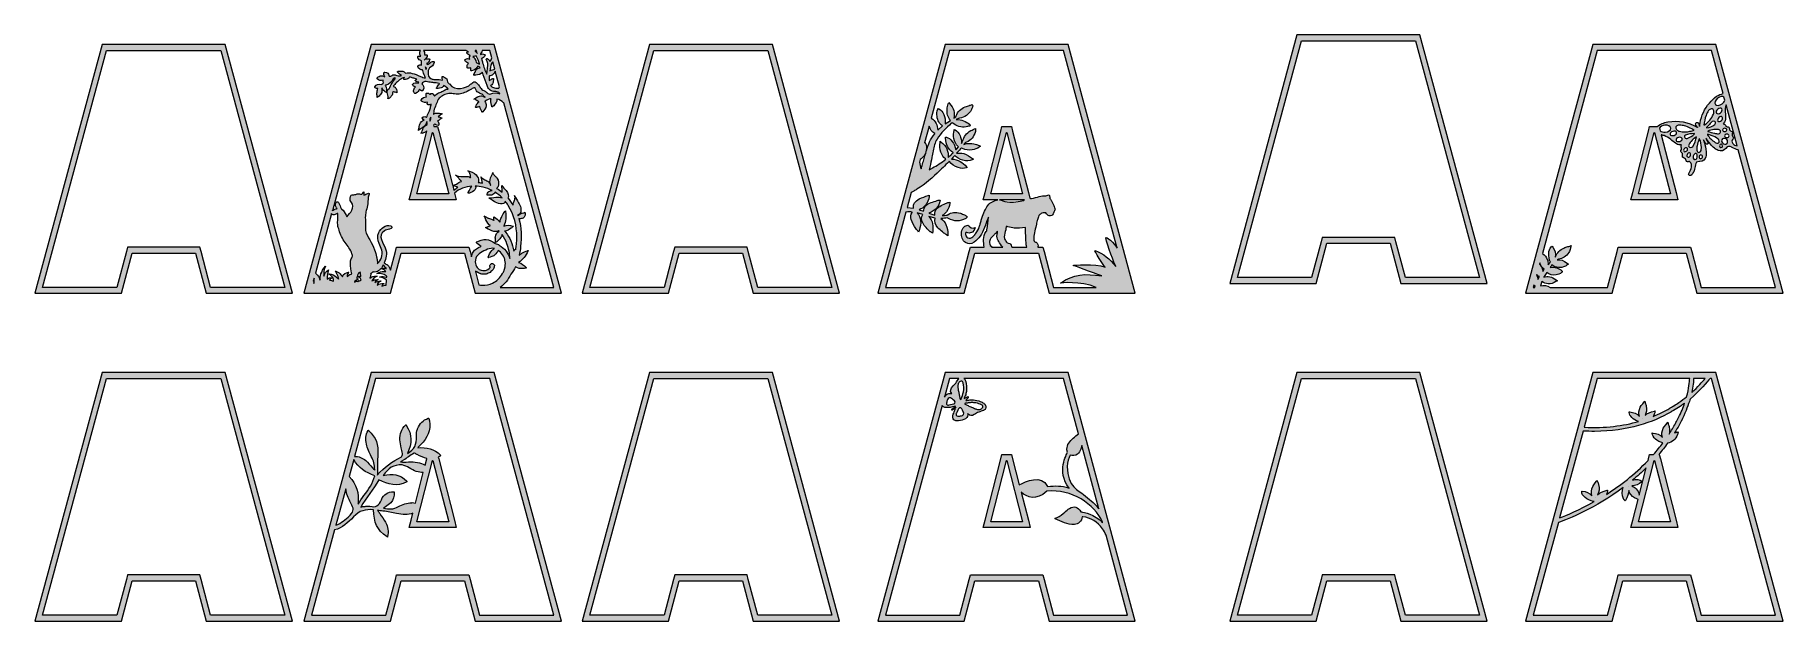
# Model space of a CAD drawing. Header units: millimetres. Extents: x 7 to 900, y -312 to -13.
import ezdxf

# ---------------------------------------------------------------- set-up
doc = ezdxf.new("R2010")
doc.units = ezdxf.units.MM
doc.header["$MEASUREMENT"] = 0
for name, color, linetype in [('Layer 1', 7, 'Continuous'), ('Layer 10', 7, 'Continuous'), ('Layer 12', 7, 'Continuous'), ('Layer 2', 7, 'Continuous'), ('Layer 3', 7, 'Continuous'), ('Layer 4', 7, 'Continuous'), ('Layer 5', 7, 'Continuous'), ('Layer 6', 7, 'Continuous'), ('Layer 7', 7, 'Continuous'), ('Layer 8', 7, 'Continuous'), ('Layer 9', 7, 'Continuous'), ('Layer11', 7, 'Continuous')]:
    doc.layers.add(name, color=color, linetype=linetype)

# ---------------------------------------------------------------- blocks, each defined once
blk = doc.blocks.new('block 2')
at = {"layer": 'Layer 2'}
h = blk.add_hatch(color=2, dxfattribs=at)
h.dxf.hatch_style = 2
h.paths.add_polyline_path([(714.23, -185.2), (651.37, -185.2), (617.08, -312.19), (661.2, -312.19), (666.65, -291.66), (699.02, -291.66), (704.47, -312.19), (748.52, -312.19)])
h.paths.add_polyline_path([(711.94, -188.2), (744.61, -309.19), (706.78, -309.19), (701.92, -290.89), (701.33, -288.66), (699.02, -288.66), (666.65, -288.66), (664.34, -288.66), (663.75, -290.89), (658.89, -309.19), (621, -309.19), (653.67, -188.2)])
at = {"layer": 'Layer 2', "lineweight": 0}
for points in [[(714.23, -185.2), (651.37, -185.2), (617.08, -312.19), (661.2, -312.19), (666.65, -291.66), (699.02, -291.66), (704.47, -312.19), (748.52, -312.19), (714.23, -185.2), (714.23, -185.2)], [(711.94, -188.2), (744.61, -309.19), (706.78, -309.19), (701.92, -290.89), (701.33, -288.66), (699.02, -288.66), (666.65, -288.66), (664.34, -288.66), (663.75, -290.89), (658.89, -309.19), (621, -309.19), (653.67, -188.2), (711.94, -188.2)]]:
    blk.add_lwpolyline(points, dxfattribs=at)
blk = doc.blocks.new('block 3')
at = {"layer": 'Layer 3'}
h = blk.add_hatch(color=2, dxfattribs=at)
h.dxf.hatch_style = 2
h.paths.add_polyline_path([(383.57, -17.72), (320.71, -17.72), (286.42, -144.71), (330.54, -144.71), (335.99, -124.18), (368.36, -124.18), (373.81, -144.71), (417.86, -144.71)])
h.paths.add_polyline_path([(381.27, -20.72), (413.95, -141.71), (376.12, -141.71), (371.26, -123.41), (370.67, -121.18), (368.36, -121.18), (335.99, -121.18), (333.68, -121.18), (333.09, -123.41), (328.23, -141.71), (290.34, -141.71), (323.01, -20.72)])
at = {"layer": 'Layer 3', "lineweight": 0}
for points in [[(383.57, -17.72), (320.71, -17.72), (286.42, -144.71), (330.54, -144.71), (335.99, -124.18), (368.36, -124.18), (373.81, -144.71), (417.86, -144.71), (383.57, -17.72), (383.57, -17.72)], [(381.27, -20.72), (413.95, -141.71), (376.12, -141.71), (371.26, -123.41), (370.67, -121.18), (368.36, -121.18), (335.99, -121.18), (333.68, -121.18), (333.09, -123.41), (328.23, -141.71), (290.34, -141.71), (323.01, -20.72), (381.27, -20.72)]]:
    blk.add_lwpolyline(points, dxfattribs=at)
blk = doc.blocks.new('block 4')
at = {"layer": 'Layer 5'}
h = blk.add_hatch(color=2, dxfattribs=at)
h.dxf.hatch_style = 2
h.paths.add_polyline_path([(383.57, -185.2), (320.71, -185.2), (286.42, -312.19), (330.54, -312.19), (335.99, -291.66), (368.36, -291.66), (373.81, -312.19), (417.86, -312.19)])
h.paths.add_polyline_path([(381.27, -188.2), (413.95, -309.19), (376.12, -309.19), (371.26, -290.89), (370.67, -288.66), (368.36, -288.66), (335.99, -288.66), (333.68, -288.66), (333.09, -290.89), (328.23, -309.19), (290.34, -309.19), (323.01, -188.2)])
at = {"layer": 'Layer 5', "lineweight": 0}
for points in [[(383.57, -185.2), (320.71, -185.2), (286.42, -312.19), (330.54, -312.19), (335.99, -291.66), (368.36, -291.66), (373.81, -312.19), (417.86, -312.19), (383.57, -185.2), (383.57, -185.2)], [(381.27, -188.2), (413.95, -309.19), (376.12, -309.19), (371.26, -290.89), (370.67, -288.66), (368.36, -288.66), (335.99, -288.66), (333.68, -288.66), (333.09, -290.89), (328.23, -309.19), (290.34, -309.19), (323.01, -188.2), (381.27, -188.2)]]:
    blk.add_lwpolyline(points, dxfattribs=at)
blk = doc.blocks.new('block 5')
at = {"layer": 'Layer 7'}
h = blk.add_hatch(color=2, dxfattribs=at)
h.dxf.hatch_style = 2
h.paths.add_polyline_path([(104.13, -185.2), (41.27, -185.2), (6.98, -312.19), (51.1, -312.19), (56.55, -291.66), (88.92, -291.66), (94.37, -312.19), (138.42, -312.19)])
h.paths.add_polyline_path([(101.83, -188.2), (134.51, -309.19), (96.68, -309.19), (91.82, -290.89), (91.23, -288.66), (88.92, -288.66), (56.55, -288.66), (54.24, -288.66), (53.65, -290.89), (48.79, -309.19), (10.9, -309.19), (43.57, -188.2)])
at = {"layer": 'Layer 7', "lineweight": 0}
for points in [[(104.13, -185.2), (41.27, -185.2), (6.98, -312.19), (51.1, -312.19), (56.55, -291.66), (88.92, -291.66), (94.37, -312.19), (138.42, -312.19), (104.13, -185.2), (104.13, -185.2)], [(101.83, -188.2), (134.51, -309.19), (96.68, -309.19), (91.82, -290.89), (91.23, -288.66), (88.92, -288.66), (56.55, -288.66), (54.24, -288.66), (53.65, -290.89), (48.79, -309.19), (10.9, -309.19), (43.57, -188.2), (101.83, -188.2)]]:
    blk.add_lwpolyline(points, dxfattribs=at)
blk = doc.blocks.new('block 6')
at = {"layer": 'Layer 9'}
h = blk.add_hatch(color=2, dxfattribs=at)
h.dxf.hatch_style = 2
h.paths.add_polyline_path([(714.23, -12.77), (651.37, -12.77), (617.08, -139.77), (661.2, -139.77), (666.65, -119.23), (699.02, -119.23), (704.47, -139.77), (748.52, -139.77)])
h.paths.add_polyline_path([(711.94, -15.77), (744.61, -136.77), (706.78, -136.77), (701.92, -118.47), (701.33, -116.23), (699.02, -116.23), (666.65, -116.23), (664.34, -116.23), (663.75, -118.47), (658.89, -136.77), (621, -136.77), (653.67, -15.77)])
at = {"layer": 'Layer 9', "lineweight": 0}
for points in [[(714.23, -12.77), (651.37, -12.77), (617.08, -139.77), (661.2, -139.77), (666.65, -119.23), (699.02, -119.23), (704.47, -139.77), (748.52, -139.77), (714.23, -12.77), (714.23, -12.77)], [(711.94, -15.77), (744.61, -136.77), (706.78, -136.77), (701.92, -118.47), (701.33, -116.23), (699.02, -116.23), (666.65, -116.23), (664.34, -116.23), (663.75, -118.47), (658.89, -136.77), (621, -136.77), (653.67, -15.77), (711.94, -15.77)]]:
    blk.add_lwpolyline(points, dxfattribs=at)
blk = doc.blocks.new('block 7')
at = {"layer": 'Layer11'}
h = blk.add_hatch(color=1, dxfattribs=at)
h.dxf.hatch_style = 2
h.paths.add_polyline_path([(241.5, -17.72), (178.64, -17.72), (144.35, -144.71), (188.47, -144.71), (193.91, -124.18), (226.29, -124.18), (231.74, -144.71), (275.79, -144.71)])
edge = h.paths.add_edge_path()
edge.add_spline(control_points=[(244.23, -39.32), (244.08, -39.53), (243.95, -39.75), (243.83, -39.99), (243.68, -39.98), (243.53, -39.99), (243.37, -39.99), (242.61, -40.02), (241.88, -39.84), (241.11, -39.65), (241.11, -39.65), (241.05, -39.64), (241.05, -39.64), (240.42, -39.48), (239.98, -39.15), (239.68, -38.61), (240.1, -38.39), (240.49, -38.13), (240.7, -37.75), (241.03, -37.14), (241.09, -35.51), (241.1, -35.44), (241.1, -35.44), (241.11, -35.2), (241.11, -35.2), (241.11, -35.14), (241.07, -35.07), (241.02, -35.03), (240.96, -34.99), (240.89, -34.98), (240.82, -35.01), (240.82, -35.01), (240.61, -35.11), (240.61, -35.11), (240.4, -35.2), (239.5, -35.63), (238.93, -36.09), (238.82, -35.33), (238.82, -34.56), (238.91, -33.78), (238.91, -33.78), (238.91, -33.76), (238.91, -33.76), (238.95, -33.76), (238.98, -33.75), (239.02, -33.74), (239.57, -33.63), (240.32, -33.49), (240.83, -33.04), (241.22, -32.69), (241.73, -31.82), (242.04, -31.24), (242.04, -31.24), (244.23, -39.32), (244.23, -39.32)], knot_values=[0, 0, 0, 0, 1, 1, 1, 2, 2, 2, 3, 3, 3, 4, 4, 4, 5, 5, 5, 6, 6, 6, 7, 7, 7, 8, 8, 8, 9, 9, 9, 10, 10, 10, 11, 11, 11, 12, 12, 12, 13, 13, 13, 14, 14, 14, 15, 15, 15, 16, 16, 16, 17, 17, 17, 18, 18, 18, 18], degree=3, periodic=1)
edge = h.paths.add_edge_path()
edge.add_spline(control_points=[(240.79, -26.59), (240.79, -26.59), (241.78, -30.25), (241.78, -30.25), (241.29, -30.34), (239.97, -30.63), (239.33, -31.04), (239.44, -30.4), (239.54, -29.71), (239.61, -29.03), (239.71, -28.07), (239.98, -27.42), (240.49, -26.92), (240.6, -26.82), (240.69, -26.7), (240.79, -26.59)], knot_values=[0, 0, 0, 0, 1, 1, 1, 2, 2, 2, 3, 3, 3, 4, 4, 4, 5, 5, 5, 5], degree=3, periodic=1)
edge = h.paths.add_edge_path()
edge.add_spline(control_points=[(234.79, -21.93), (235.05, -21.52), (235.23, -21.12), (235.34, -20.72), (235.34, -20.72), (239.2, -20.72), (239.2, -20.72), (239.2, -20.72), (240.22, -24.5), (240.22, -24.5), (240.14, -25.24), (239.79, -25.81), (239.28, -26.4), (238.93, -25.49), (238.78, -25.36), (237.94, -24.83), (237.87, -24.78), (237.76, -24.79), (237.7, -24.85), (237.7, -24.85), (237.5, -25.05), (237.5, -25.05), (237.43, -25.12), (237.42, -25.22), (237.47, -25.3), (238.32, -26.71), (238.27, -28.1), (238.14, -29.52), (238.04, -30.51), (237.89, -31.49), (237.73, -32.52), (237.73, -32.52), (237.7, -32.68), (237.7, -32.68), (237.69, -32.75), (237.68, -32.81), (237.67, -32.88), (236.73, -30.99), (236.14, -28.97), (235.58, -27), (235.39, -26.34), (235.17, -25.61), (234.95, -24.89), (235.69, -24.59), (236.49, -24.22), (236.78, -23.2), (236.78, -23.2), (236.8, -23.1), (236.8, -23.1), (236.83, -23.02), (236.8, -22.93), (236.72, -22.88), (236.72, -22.88), (236.64, -22.82), (236.64, -22.82), (235.83, -22.27), (235.07, -22.54), (234.45, -22.79), (234.46, -22.5), (234.6, -22.25), (234.79, -21.93)], knot_values=[0, 0, 0, 0, 1, 1, 1, 2, 2, 2, 3, 3, 3, 4, 4, 4, 5, 5, 5, 6, 6, 6, 7, 7, 7, 8, 8, 8, 9, 9, 9, 10, 10, 10, 11, 11, 11, 12, 12, 12, 13, 13, 13, 14, 14, 14, 15, 15, 15, 16, 16, 16, 17, 17, 17, 18, 18, 18, 19, 19, 19, 20, 20, 20, 20], degree=3, periodic=1)
edge = h.paths.add_edge_path()
edge.add_spline(control_points=[(231.83, -20.72), (231.83, -20.72), (232.42, -20.72), (232.42, -20.72), (232.45, -21.16), (232.58, -21.62), (232.82, -22.07), (232.84, -22.12), (232.87, -22.17), (232.9, -22.21), (232.9, -22.21), (231.69, -20.98), (231.69, -20.98), (231.74, -20.89), (231.78, -20.8), (231.83, -20.72)], knot_values=[0, 0, 0, 0, 1, 1, 1, 2, 2, 2, 3, 3, 3, 4, 4, 4, 5, 5, 5, 5], degree=3, periodic=1)
edge = h.paths.add_edge_path()
edge.add_spline(control_points=[(231.55, -23.7), (231.79, -23.65), (232.03, -23.58), (232.28, -23.49), (233.09, -24.67), (233.45, -26.1), (233.92, -27.47), (233.95, -27.57), (233.98, -27.66), (234.02, -27.76), (234.02, -27.76), (232.21, -26.77), (232.21, -26.77), (232.08, -25.36), (231.51, -24.35), (230.5, -23.73), (230.85, -23.77), (231.2, -23.76), (231.55, -23.7)], knot_values=[0, 0, 0, 0, 1, 1, 1, 2, 2, 2, 3, 3, 3, 4, 4, 4, 5, 5, 5, 6, 6, 6, 6], degree=3, periodic=1)
edge = h.paths.add_edge_path()
edge.add_spline(control_points=[(227.09, -20.72), (227.5, -21.02), (227.94, -21.22), (228.4, -21.33), (228.17, -21.4), (227.94, -21.49), (227.71, -21.62), (227.71, -21.62), (227.54, -21.71), (227.54, -21.71), (227.49, -21.74), (227.45, -21.8), (227.44, -21.86), (227.43, -21.92), (227.46, -21.99), (227.5, -22.03), (227.5, -22.03), (227.64, -22.17), (227.64, -22.17), (228.19, -22.69), (228.73, -23.08), (229.26, -23.35), (229.26, -23.35), (229.26, -23.35), (229.26, -23.35), (229.26, -23.35), (229.2, -23.44), (229.2, -23.44), (228.75, -24.07), (228.87, -24.68), (229.02, -25.19), (228.35, -24.89), (227.52, -24.52), (226.65, -25.33), (226.65, -25.33), (226.59, -25.4), (226.59, -25.4), (226.53, -25.45), (226.51, -25.53), (226.53, -25.61), (226.53, -25.61), (226.56, -25.7), (226.56, -25.7), (226.86, -26.57), (227.66, -27.07), (228.35, -27.37), (227.66, -27.93), (227.54, -28.45), (227.76, -29.52), (227.76, -29.52), (227.79, -29.62), (227.79, -29.62), (227.8, -29.71), (227.88, -29.77), (227.96, -29.78), (227.96, -29.78), (228.09, -29.79), (228.09, -29.79), (228.69, -29.84), (229.02, -29.87), (229.6, -29.62), (229.48, -30), (229.46, -30.3), (229.56, -30.81), (229.56, -30.81), (229.58, -30.93), (229.58, -30.93), (229.6, -31.03), (229.69, -31.1), (229.78, -31.09), (229.78, -31.09), (229.91, -31.09), (229.91, -31.09), (231.83, -31.03), (232.72, -29.46), (233.08, -28.72), (233.5, -28.92), (233.98, -29.17), (234.39, -29.5), (233.83, -29.58), (233.17, -29.73), (232.72, -30.13), (232.04, -30.75), (231.2, -32.83), (231.16, -32.92), (231.16, -32.92), (231.07, -33.14), (231.07, -33.14), (231.05, -33.21), (231.06, -33.28), (231.1, -33.34), (231.14, -33.39), (231.21, -33.42), (231.28, -33.42), (231.28, -33.42), (231.51, -33.39), (231.51, -33.39), (231.78, -33.37), (234.15, -33.12), (234.84, -32.5), (235.05, -32.31), (235.24, -32.09), (235.42, -31.83), (235.56, -32.25), (235.7, -32.67), (235.85, -33.08), (236.49, -34.92), (237.14, -36.77), (237.82, -38.6), (238.09, -39.33), (238.42, -40.1), (239.01, -40.63), (239.59, -41.15), (240.29, -41.46), (241.05, -41.59), (241.86, -41.74), (242.74, -41.67), (243.51, -42.02), (243.75, -42.13), (243.97, -42.27), (244.17, -42.44), (244.25, -42.59), (244.32, -42.75), (244.35, -42.91), (242.67, -42.3), (241.16, -42.27), (239.73, -42.83), (238.95, -43.13), (238.36, -42.97), (237.71, -42.25), (237.71, -42.25), (237.64, -42.18), (237.64, -42.18), (237.23, -41.7), (236.71, -41.36), (236.15, -41.19), (235.45, -40.98), (234.88, -40.48), (234.36, -39.6), (234.03, -39.04), (233.64, -38.4), (233.14, -37.85), (233.14, -37.85), (233, -37.69), (233, -37.69), (232.59, -37.22), (232.08, -36.63), (231.16, -36.68), (231.14, -36.68), (231.09, -36.69), (231.07, -36.7), (230.7, -36.86), (230.44, -37.15), (230.2, -37.4), (229.96, -37.67), (229.44, -37.97), (229.43, -37.95), (227.52, -40.03), (221.28, -41.78), (218.66, -37.8), (218.66, -37.84), (218.67, -37.87), (218.67, -37.91), (218.27, -37.57), (217.93, -37.17), (217.6, -36.75), (217.58, -36.29), (217.55, -35.68), (217.23, -35.26), (216.84, -34.76), (215.53, -34.12), (215.38, -34.05), (215.38, -34.05), (215.17, -33.95), (215.17, -33.95), (215.11, -33.92), (215.04, -33.93), (214.98, -33.96), (214.92, -34), (214.89, -34.07), (214.89, -34.14), (214.89, -34.14), (214.89, -34.37), (214.89, -34.37), (214.89, -34.52), (214.91, -35.2), (215.01, -35.81), (213.97, -35.54), (212.9, -35.45), (211.85, -35.57), (211.74, -35.58), (211.62, -35.59), (211.5, -35.6), (210.93, -35.52), (210.35, -35.45), (209.77, -35.39), (208.83, -35.08), (207.84, -34.38), (207.76, -32.8), (207.68, -31.44), (207.88, -30.39), (208.37, -29.5), (209.91, -28.91), (210.48, -28.26), (210.8, -26.77), (210.8, -26.77), (210.83, -26.63), (210.83, -26.63), (210.85, -26.52), (210.78, -26.42), (210.68, -26.39), (210.68, -26.39), (210.55, -26.36), (210.55, -26.36), (209.76, -26.16), (209.16, -26.58), (208.72, -26.97), (208.41, -27.25), (208.13, -27.58), (207.85, -27.92), (207.82, -27.95), (207.8, -27.98), (207.78, -28.01), (207.55, -27.77), (207.26, -27.52), (206.86, -27.44), (207.69, -27.08), (208.23, -26.43), (208.51, -25.47), (208.51, -25.47), (208.56, -25.31), (208.56, -25.31), (208.57, -25.26), (208.57, -25.2), (208.54, -25.15), (208.51, -25.1), (208.46, -25.07), (208.4, -25.06), (208.4, -25.06), (208.24, -25.03), (208.24, -25.03), (207.29, -24.87), (206.48, -24.93), (205.73, -25.64), (205.82, -25.49), (205.96, -25.37), (206.1, -25.25), (206.1, -25.25), (206.2, -25.17), (206.2, -25.17), (206.73, -24.72), (207.4, -24.15), (207.21, -23.15), (207.21, -23.15), (207.19, -23.06), (207.19, -23.06), (207.17, -22.98), (207.12, -22.92), (207.04, -22.9), (207.04, -22.9), (206.95, -22.88), (206.95, -22.88), (206.56, -22.78), (206.27, -22.91), (206.04, -23.01), (206.03, -23.02), (206.02, -23.02), (206.01, -23.02), (205.96, -21.72), (205.84, -21.21), (205.31, -20.72), (205.31, -20.72), (227.09, -20.72), (227.09, -20.72)], knot_values=[0, 0, 0, 0, 1, 1, 1, 2, 2, 2, 3, 3, 3, 4, 4, 4, 5, 5, 5, 6, 6, 6, 7, 7, 7, 8, 8, 8, 9, 9, 9, 10, 10, 10, 11, 11, 11, 12, 12, 12, 13, 13, 13, 14, 14, 14, 15, 15, 15, 16, 16, 16, 17, 17, 17, 18, 18, 18, 19, 19, 19, 20, 20, 20, 21, 21, 21, 22, 22, 22, 23, 23, 23, 24, 24, 24, 25, 25, 25, 26, 26, 26, 27, 27, 27, 28, 28, 28, 29, 29, 29, 30, 30, 30, 31, 31, 31, 32, 32, 32, 33, 33, 33, 34, 34, 34, 35, 35, 35, 36, 36, 36, 37, 37, 37, 38, 38, 38, 39, 39, 39, 40, 40, 40, 41, 41, 41, 42, 42, 42, 43, 43, 43, 44, 44, 44, 45, 45, 45, 46, 46, 46, 47, 47, 47, 48, 48, 48, 49, 49, 49, 50, 50, 50, 51, 51, 51, 52, 52, 52, 53, 53, 53, 54, 54, 54, 55, 55, 55, 56, 56, 56, 57, 57, 57, 58, 58, 58, 59, 59, 59, 60, 60, 60, 61, 61, 61, 62, 62, 62, 63, 63, 63, 64, 64, 64, 65, 65, 65, 66, 66, 66, 67, 67, 67, 68, 68, 68, 69, 69, 69, 70, 70, 70, 71, 71, 71, 72, 72, 72, 73, 73, 73, 74, 74, 74, 75, 75, 75, 76, 76, 76, 77, 77, 77, 78, 78, 78, 79, 79, 79, 80, 80, 80, 81, 81, 81, 82, 82, 82, 83, 83, 83, 84, 84, 84, 85, 85, 85, 86, 86, 86, 87, 87, 87, 88, 88, 88, 89, 89, 89, 90, 90, 90, 91, 91, 91, 91], degree=3, periodic=1)
edge = h.paths.add_edge_path()
edge.add_spline(control_points=[(206.19, -29.06), (206.38, -29.33), (206.64, -29.58), (206.95, -29.77), (206.91, -29.9), (206.86, -30.06), (206.81, -30.21), (206.81, -30.21), (206.78, -30.31), (206.78, -30.31), (206.77, -30.33), (206.76, -30.35), (206.76, -30.37), (206.55, -29.97), (206.35, -29.53), (206.19, -29.06)], knot_values=[0, 0, 0, 0, 1, 1, 1, 2, 2, 2, 3, 3, 3, 4, 4, 4, 5, 5, 5, 5], degree=3, periodic=1)
edge = h.paths.add_edge_path()
edge.add_spline(control_points=[(149.47, -139.76), (149.38, -139.36), (149.26, -138.98), (149.11, -138.6), (149.11, -138.6), (149.55, -136.95), (149.55, -136.95), (149.56, -137.89), (149.53, -138.83), (149.47, -139.76)], knot_values=[0, 0, 0, 0, 1, 1, 1, 2, 2, 2, 3, 3, 3, 3], degree=3, periodic=1)
edge = h.paths.add_edge_path()
edge.add_spline(control_points=[(168.98, -126.17), (168.86, -126.54), (168.61, -126.83), (168.43, -127.17), (168.12, -127.78), (168.08, -128.52), (168.08, -129.23), (168.1, -131.15), (168.4, -133.01), (168.8, -134.85), (168.6, -134.9), (168.4, -134.96), (168.2, -135.03), (167.62, -135.26), (167.06, -135.61), (166.45, -136.13), (166.44, -136.13), (166.42, -136.13), (166.41, -136.13), (166.44, -135.42), (166.66, -134.78), (167.11, -134.15), (167.11, -134.15), (167.22, -133.99), (167.22, -133.99), (167.22, -133.99), (167.01, -134.03), (167.01, -134.03), (165.72, -134.28), (164.37, -134.74), (163.98, -136.28), (163.54, -135.55), (163, -134.94), (162.28, -134.37), (161.88, -134.06), (161.41, -133.81), (160.95, -133.56), (160.95, -133.56), (160.9, -133.54), (160.9, -133.54), (160.77, -133.47), (160.6, -133.45), (160.45, -133.43), (160.38, -133.42), (160.31, -133.42), (160.25, -133.41), (160.25, -133.41), (162.07, -135.99), (162.09, -137.48), (162.08, -137.48), (162.08, -137.48), (162.08, -137.48), (162.04, -137.45), (162.01, -137.41), (161.98, -137.38), (161.95, -137.35), (161.92, -137.31), (161.89, -137.28), (160.79, -136.15), (159.58, -135.41), (158.19, -135), (157.98, -134.94), (157.74, -134.92), (157.51, -134.91), (157.41, -134.9), (157.31, -134.9), (157.21, -134.88), (157.21, -134.88), (157.13, -134.88), (157.13, -134.88), (157.13, -134.88), (158.65, -136.08), (159.05, -136.67), (159.49, -137.33), (159.58, -138.01), (159.32, -138.74), (158.69, -138.24), (158.01, -138.05), (157.33, -138.03), (157.69, -137.6), (158.13, -137.22), (158.62, -136.94), (157.76, -136.7), (156.77, -136.94), (156.12, -137.55), (156.1, -135.93), (156.36, -134.3), (156.86, -132.76), (155.73, -133.54), (154.88, -134.71), (154.51, -136.03), (154.27, -134.3), (154.54, -132.52), (155.26, -130.93), (152.99, -133.74), (152.48, -136.1), (152.58, -138.06), (152.44, -137.68), (152.28, -137.3), (152.11, -136.93), (151.64, -135.98), (151.03, -135.09), (150.24, -134.39), (150.24, -134.39), (158.43, -104.07), (158.43, -104.07), (158.44, -104.08), (158.44, -104.09), (158.45, -104.1), (158.9, -104.83), (159.59, -104.96), (160.26, -104.52), (160.65, -104.27), (161.09, -104.14), (161.6, -103.91), (161.61, -104.28), (161.62, -104.42), (161.62, -104.57), (161.6, -106.35), (161.5, -108.15), (161.59, -109.92), (161.63, -110.77), (162.02, -111.6), (162.28, -112.43), (163, -114.76), (164, -116.95), (165.36, -118.85), (166.65, -120.65), (168.15, -122.34), (168.87, -124.57), (169.03, -125.08), (169.15, -125.66), (168.98, -126.17)], knot_values=[0, 0, 0, 0, 1, 1, 1, 2, 2, 2, 3, 3, 3, 4, 4, 4, 5, 5, 5, 6, 6, 6, 7, 7, 7, 8, 8, 8, 9, 9, 9, 10, 10, 10, 11, 11, 11, 12, 12, 12, 13, 13, 13, 14, 14, 14, 15, 15, 15, 16, 16, 16, 17, 17, 17, 18, 18, 18, 19, 19, 19, 20, 20, 20, 21, 21, 21, 22, 22, 22, 23, 23, 23, 24, 24, 24, 25, 25, 25, 26, 26, 26, 27, 27, 27, 28, 28, 28, 29, 29, 29, 30, 30, 30, 31, 31, 31, 32, 32, 32, 33, 33, 33, 34, 34, 34, 35, 35, 35, 36, 36, 36, 37, 37, 37, 38, 38, 38, 39, 39, 39, 40, 40, 40, 41, 41, 41, 42, 42, 42, 43, 43, 43, 44, 44, 44, 44], degree=3, periodic=1)
edge = h.paths.add_edge_path()
edge.add_spline(control_points=[(172.91, -138.41), (172.75, -138.32), (172.55, -138.27), (172.3, -138.3), (172.3, -138.3), (172.22, -138.3), (172.22, -138.3), (172.22, -138.3), (172.22, -138.37), (172.22, -138.37), (172.22, -138.46), (172.23, -138.54), (172.23, -138.62), (172.12, -138.64), (172.02, -138.67), (171.91, -138.7), (171.91, -138.7), (171.95, -138.65), (171.95, -138.65), (171.95, -138.65), (171.77, -138.64), (171.77, -138.64), (171.05, -138.57), (170.52, -138.77), (170.08, -139.01), (170.44, -138.46), (171.04, -138.1), (171.67, -137.72), (171.79, -137.65), (171.91, -137.58), (172.02, -137.51), (172.02, -137.51), (172.19, -137.4), (172.19, -137.4), (172.19, -137.4), (171.99, -137.36), (171.99, -137.36), (171.77, -137.32), (171.55, -137.29), (171.34, -137.27), (171.41, -137.01), (171.45, -136.71), (171.49, -136.34), (171.61, -135.18), (172.07, -134.38), (173.06, -133.91), (173.2, -134.7), (173.34, -135.48), (173.47, -136.26), (173.31, -136.19), (173.15, -136.12), (172.99, -136.05), (172.65, -135.92), (172.37, -135.96), (172.15, -136.19), (172.15, -136.19), (172.09, -136.25), (172.09, -136.25), (172.09, -136.25), (172.17, -136.3), (172.17, -136.3), (172.8, -136.7), (173.2, -137.11), (173.42, -137.59), (173.46, -137.67), (173.48, -137.73), (173.51, -137.8), (173.41, -138.07), (173.21, -138.28), (172.91, -138.41)], knot_values=[0, 0, 0, 0, 1, 1, 1, 2, 2, 2, 3, 3, 3, 4, 4, 4, 5, 5, 5, 6, 6, 6, 7, 7, 7, 8, 8, 8, 9, 9, 9, 10, 10, 10, 11, 11, 11, 12, 12, 12, 13, 13, 13, 14, 14, 14, 15, 15, 15, 16, 16, 16, 17, 17, 17, 18, 18, 18, 19, 19, 19, 20, 20, 20, 21, 21, 21, 22, 22, 22, 23, 23, 23, 23], degree=3, periodic=1)
edge = h.paths.add_edge_path()
edge.add_spline(control_points=[(186.61, -136.49), (186.52, -136.48), (186.44, -136.46), (186.35, -136.45), (185.26, -136.27), (184.23, -136.11), (183.15, -136.35), (183.15, -136.35), (182.84, -136.42), (182.84, -136.42), (182.84, -136.42), (183.16, -136.5), (183.16, -136.5), (184.47, -136.83), (185.52, -137.2), (186.36, -137.92), (186.41, -137.96), (186.46, -138.01), (186.5, -138.05), (186.5, -138.05), (186.33, -140.63), (186.33, -140.63), (185.5, -140.65), (184.76, -140.8), (184.08, -141.09), (184.2, -140.61), (184.51, -140.25), (185.07, -139.93), (185.07, -139.93), (185.3, -139.8), (185.3, -139.8), (185.3, -139.8), (185.03, -139.79), (185.03, -139.79), (183.75, -139.7), (182.67, -139.95), (181.71, -140.55), (181.79, -140.06), (181.98, -139.7), (182.3, -139.43), (182.56, -139.2), (182.85, -139.01), (183.16, -138.81), (183.29, -138.72), (183.42, -138.63), (183.56, -138.54), (183.56, -138.54), (183.76, -138.4), (183.76, -138.4), (183.76, -138.4), (183.49, -138.4), (183.49, -138.4), (182.29, -138.41), (181.29, -138.84), (180.45, -139.29), (180.81, -138.65), (181.4, -138.22), (181.95, -137.88), (181.95, -137.88), (182.18, -137.73), (182.18, -137.73), (182.18, -137.73), (181.89, -137.74), (181.89, -137.74), (180.81, -137.76), (179.89, -137.99), (179.08, -138.44), (179.47, -137.31), (180.51, -136.66), (181.47, -136.13), (181.47, -136.13), (181.65, -136.03), (181.65, -136.03), (181.65, -136.03), (181.44, -135.99), (181.44, -135.99), (179.98, -135.7), (179, -136.37), (177.95, -137.08), (177.95, -137.08), (177.95, -137.08), (177.94, -137.08), (178, -136.89), (178.07, -136.71), (178.13, -136.53), (178.33, -135.97), (178.52, -135.44), (178.52, -134.84), (178.52, -134.84), (178.52, -134.73), (178.52, -134.73), (178.52, -134.73), (178.4, -134.76), (178.4, -134.76), (178.34, -134.78), (178.3, -134.8), (178.25, -134.81), (178.64, -134.55), (179.03, -134.28), (179.41, -134.01), (179.55, -133.92), (179.74, -133.81), (179.88, -133.85), (180.81, -134.1), (181.64, -133.73), (182.39, -133.21), (182.81, -132.91), (183.23, -132.58), (183.59, -132.19), (183.89, -132.27), (184.17, -132.36), (184.46, -132.46), (185.14, -132.7), (185.7, -133.07), (186.14, -133.59), (185.96, -133.6), (185.79, -133.6), (185.62, -133.6), (185.13, -133.61), (184.67, -133.61), (184.21, -133.66), (183.51, -133.73), (181.59, -134.57), (181.59, -134.57), (182.89, -134.52), (183.8, -134.62), (184.64, -134.93), (185.52, -135.24), (186.16, -135.66), (186.63, -136.23), (186.63, -136.23), (186.61, -136.49), (186.61, -136.49)], knot_values=[0, 0, 0, 0, 1, 1, 1, 2, 2, 2, 3, 3, 3, 4, 4, 4, 5, 5, 5, 6, 6, 6, 7, 7, 7, 8, 8, 8, 9, 9, 9, 10, 10, 10, 11, 11, 11, 12, 12, 12, 13, 13, 13, 14, 14, 14, 15, 15, 15, 16, 16, 16, 17, 17, 17, 18, 18, 18, 19, 19, 19, 20, 20, 20, 21, 21, 21, 22, 22, 22, 23, 23, 23, 24, 24, 24, 25, 25, 25, 26, 26, 26, 27, 27, 27, 28, 28, 28, 29, 29, 29, 30, 30, 30, 31, 31, 31, 32, 32, 32, 33, 33, 33, 34, 34, 34, 35, 35, 35, 36, 36, 36, 37, 37, 37, 38, 38, 38, 39, 39, 39, 40, 40, 40, 41, 41, 41, 42, 42, 42, 43, 43, 43, 44, 44, 44, 44], degree=3, periodic=1)
edge = h.paths.add_edge_path()
edge.add_spline(control_points=[(184.05, -131.65), (184.07, -131.61), (184.1, -131.58), (184.12, -131.54), (184.4, -131.14), (184.63, -130.69), (184.85, -130.24), (185.45, -130.84), (185.95, -131.5), (186.41, -132.16), (186.24, -132.12), (186.07, -132.08), (185.9, -132.04), (185.39, -131.92), (184.9, -131.8), (184.42, -131.71), (184.29, -131.69), (184.17, -131.67), (184.05, -131.65)], knot_values=[0, 0, 0, 0, 1, 1, 1, 2, 2, 2, 3, 3, 3, 4, 4, 4, 5, 5, 5, 6, 6, 6, 6], degree=3, periodic=1)
edge = h.paths.add_edge_path()
edge.add_spline(control_points=[(230.76, -123.79), (230.34, -124.54), (230.18, -125.11), (229.94, -125.87), (229.92, -125.94), (229.91, -126), (229.9, -126.07), (229.9, -126.07), (229.19, -123.41), (229.19, -123.41), (229.19, -123.41), (228.6, -121.18), (228.6, -121.18), (228.6, -121.18), (191.61, -121.18), (191.61, -121.18), (191.61, -121.18), (191.01, -123.41), (191.01, -123.41), (191.01, -123.41), (188.51, -132.87), (188.51, -132.87), (188.11, -131.86), (187.61, -130.94), (187.04, -130.23), (187.04, -130.23), (187.02, -130.44), (187.02, -130.44), (186.54, -130.01), (185.97, -129.58), (185.3, -129.26), (186.33, -127.02), (186.86, -124.51), (186.05, -122.12), (185.07, -119.23), (181.57, -115.31), (185.41, -112.89), (186.21, -112.4), (187.12, -112.13), (188.04, -111.95), (189.17, -111.74), (190.01, -110.9), (188.63, -110.34), (186.21, -109.35), (183.41, -111.65), (182.53, -113.76), (181.78, -115.55), (181.94, -117.56), (182.68, -119.33), (183.14, -120.44), (183.75, -121.5), (184.1, -122.65), (184.89, -125.25), (183.58, -127.86), (181.79, -129.72), (181.99, -129.5), (181.73, -128.15), (181.7, -127.85), (181.65, -127.28), (181.57, -126.73), (181.45, -126.17), (181.18, -124.94), (180.84, -123.73), (180.42, -122.55), (179.79, -120.79), (179, -119.1), (178.06, -117.51), (177.13, -115.93), (176.13, -114.49), (175.83, -112.64), (175.65, -111.48), (175.85, -110.24), (175.79, -109.05), (175.73, -107.75), (175.6, -106.44), (175.7, -105.13), (175.76, -104.21), (175.95, -103.3), (176.18, -102.41), (176.47, -101.3), (176.83, -100.2), (176.97, -99.04), (177.14, -97.53), (176.93, -95.92), (177.52, -94.55), (177.84, -93.82), (177.61, -93.48), (176.97, -93.71), (176.29, -93.97), (175.63, -94.32), (174.96, -94.62), (174.98, -93.98), (174.99, -93.42), (175, -92.85), (174.68, -93.06), (174.49, -93.27), (174.36, -93.53), (174.08, -94.1), (173.72, -94.2), (173.17, -94.08), (172.64, -93.96), (172.07, -94.05), (171.52, -94.01), (171.36, -94), (170.33, -94.47), (169.79, -94.37), (168.65, -94.18), (168.03, -94.75), (167.88, -96.08), (167.78, -96.98), (168.13, -97.66), (168.56, -98.32), (169.39, -99.59), (169.5, -101.05), (168.81, -102.35), (168.15, -103.58), (167.17, -104.58), (166.29, -105.73), (166.11, -105.38), (165.98, -105.12), (165.84, -104.88), (165.17, -103.74), (164.74, -102.38), (163.55, -101.75), (163.46, -101.71), (163.42, -101.51), (163.37, -101.38), (162.97, -100.5), (162.59, -99.6), (162.16, -98.74), (161.94, -98.3), (161.57, -97.73), (161.11, -98.04), (160.75, -98.29), (160.47, -98.92), (160.39, -99.42), (160.32, -99.81), (160.59, -100.29), (160.77, -100.7), (160.88, -100.97), (161.08, -101.19), (161.3, -101.51), (160.98, -101.57), (160.75, -101.56), (160.56, -101.65), (160, -101.9), (159.4, -102.1), (158.91, -102.49), (158.88, -102.51), (158.86, -102.53), (158.84, -102.56), (158.84, -102.56), (180.94, -20.72), (180.94, -20.72), (180.94, -20.72), (203.91, -20.72), (203.91, -20.72), (203.58, -21.19), (203.46, -21.78), (203.53, -22.52), (203.57, -22.96), (203.78, -23.31), (203.98, -23.65), (203.55, -23.5), (203.1, -23.49), (202.69, -23.63), (202.69, -23.63), (202.65, -23.65), (202.65, -23.65), (202.6, -23.67), (202.57, -23.69), (202.54, -23.73), (202.54, -23.73), (202.52, -23.78), (202.52, -23.78), (202.43, -23.92), (202.31, -24.22), (202.54, -24.66), (202.82, -25.19), (203.54, -25.78), (204.31, -25.93), (204.33, -26.09), (204.36, -26.26), (204.38, -26.44), (204.33, -27.01), (204.34, -27.58), (204.4, -28.15), (203.83, -27.95), (203.18, -27.88), (202.57, -28.54), (202.57, -28.54), (202.52, -28.6), (202.52, -28.6), (202.47, -28.66), (202.45, -28.73), (202.47, -28.8), (202.47, -28.8), (202.5, -28.88), (202.5, -28.88), (202.91, -30.21), (203.86, -30.56), (204.9, -30.63), (204.92, -30.73), (204.95, -30.82), (204.98, -30.91), (205.28, -31.89), (205.64, -32.85), (205.99, -33.8), (206.1, -34.1), (206.22, -34.42), (206.37, -34.73), (205.55, -34.61), (204.71, -34.36), (203.83, -33.97), (202.24, -33.26), (200.92, -32.77), (199.68, -32.41), (198.4, -32.04), (197.28, -32.02), (196.25, -32.36), (196.22, -32.34), (196.2, -32.31), (196.17, -32.27), (195.84, -31.92), (195.39, -31.43), (194.83, -31.28), (194.19, -31.11), (192.67, -31.33), (192.5, -31.36), (192.5, -31.36), (192.23, -31.39), (192.23, -31.39), (192.16, -31.4), (192.1, -31.46), (192.08, -31.53), (192.05, -31.59), (192.07, -31.67), (192.11, -31.73), (192.11, -31.73), (192.29, -31.93), (192.29, -31.93), (192.58, -32.24), (193.52, -33.26), (194.16, -33.49), (193.49, -33.77), (192.74, -33.74), (191.79, -33.43), (191.45, -33.32), (191.19, -33.25), (190.95, -33.19), (190.58, -33.11), (189.91, -32.95), (189.4, -33.42), (188.96, -33.83), (188.45, -33.82), (187.86, -33.77), (187.41, -32.33), (187.02, -31.98), (185.68, -31.73), (185.68, -31.73), (185.59, -31.72), (185.59, -31.72), (185.51, -31.7), (185.43, -31.74), (185.38, -31.81), (185.38, -31.81), (185.33, -31.89), (185.33, -31.89), (184.84, -32.67), (185.18, -33.34), (185.46, -33.88), (185.49, -33.95), (185.53, -34.02), (185.56, -34.09), (185.37, -34.07), (185.17, -33.98), (184.97, -33.89), (184.66, -33.75), (184.3, -33.6), (183.88, -33.64), (182.99, -33.74), (182.29, -33.96), (181.76, -34.7), (181.76, -34.7), (181.69, -34.79), (181.69, -34.79), (181.64, -34.86), (181.64, -34.97), (181.7, -35.04), (181.7, -35.04), (181.77, -35.12), (181.77, -35.12), (182.61, -36.1), (183.6, -36.35), (184.73, -35.87), (184.68, -36.34), (184.68, -36.83), (185.01, -37.31), (184.71, -37.47), (184.41, -37.65), (184.16, -37.87), (184.16, -37.87), (183.79, -38.15), (183.79, -38.15), (182.05, -37.75), (181.48, -37.96), (180.62, -39.28), (180.62, -39.28), (180.55, -39.38), (180.55, -39.38), (180.5, -39.45), (180.51, -39.56), (180.58, -39.63), (180.58, -39.63), (180.65, -39.71), (180.65, -39.71), (181.04, -40.12), (181.55, -40.27), (182.13, -40.16), (181.92, -40.57), (181.79, -41.03), (181.73, -41.35), (181.58, -42.13), (181.62, -42.92), (181.66, -43.7), (181.68, -44.03), (181.7, -44.36), (181.81, -44.66), (182.44, -44.23), (183.04, -43.76), (183.49, -43.15), (183.94, -42.55), (184.24, -41.8), (184.18, -41.04), (184.17, -40.91), (184.14, -40.74), (184.1, -40.56), (184.12, -40.56), (184.11, -40.17), (184.08, -39.98), (184.06, -39.9), (184.05, -39.82), (184.04, -39.73), (184.04, -39.73), (184.07, -39.74), (184.07, -39.74), (184.06, -39.73), (184.06, -39.73), (184.05, -39.72), (184.06, -39.73), (184.07, -39.74), (184.08, -39.75), (184.08, -39.75), (184.07, -39.74), (184.07, -39.74), (184.29, -40.07), (184.46, -40.49), (184.65, -40.75), (185.08, -41.33), (185.64, -41.8), (186.29, -42.09), (186.34, -42.11), (186.39, -42.13), (186.44, -42.11), (186.49, -42.09), (186.53, -42.05), (186.53, -42), (186.84, -39.75), (186.02, -38.67), (185.76, -38.56), (185.84, -38.53), (185.92, -38.5), (185.99, -38.48), (186.14, -38.43), (186.26, -38.39), (186.36, -38.35), (187.94, -37.74), (189.2, -37.14), (189.79, -35.44), (189.91, -35.09), (190.05, -34.89), (190.23, -34.81), (190.43, -34.72), (190.73, -34.74), (191.17, -34.88), (189.91, -36.27), (188.66, -38.33), (187.9, -40.27), (187.76, -40.3), (187.62, -40.35), (187.5, -40.44), (185.86, -41.6), (187.8, -44), (187.23, -45.43), (187.83, -45.28), (188.28, -44.8), (188.7, -44.34), (189.04, -43.98), (189.38, -43.59), (189.5, -43.11), (189.59, -42.76), (189.67, -42.23), (189.65, -41.73), (189.8, -41.78), (189.96, -41.81), (190.12, -41.84), (190.69, -41.95), (191.31, -42.03), (191.74, -42.43), (191.78, -41.66), (191.76, -40.85), (191.39, -40.17), (191.18, -39.77), (190.6, -39.26), (190.01, -39.03), (190.08, -38.91), (190.15, -38.8), (190.22, -38.68), (191.46, -37.3), (192.71, -35.92), (194.33, -34.98), (194.38, -34.95), (194.44, -34.92), (194.49, -34.89), (194.83, -34.76), (195.16, -34.61), (195.47, -34.44), (195.51, -34.43), (195.55, -34.42), (195.59, -34.4), (195.45, -34.74), (195.36, -35.03), (195.34, -35.08), (195.34, -35.08), (195.27, -35.29), (195.27, -35.29), (195.25, -35.35), (195.26, -35.43), (195.3, -35.48), (195.34, -35.53), (195.41, -35.56), (195.48, -35.55), (195.48, -35.55), (195.7, -35.53), (195.7, -35.53), (196.11, -35.49), (197.47, -35.32), (197.9, -34.9), (198.1, -34.71), (198.26, -34.48), (198.37, -34.25), (198.94, -34.37), (199.5, -34.56), (200.06, -34.77), (200.67, -35), (201.29, -35.21), (201.91, -35.41), (201.64, -35.61), (201.43, -35.78), (201.41, -35.79), (201.41, -35.79), (201.24, -35.93), (201.24, -35.93), (201.19, -35.98), (201.16, -36.05), (201.17, -36.11), (201.18, -36.18), (201.22, -36.24), (201.28, -36.27), (201.28, -36.27), (201.48, -36.37), (201.48, -36.37), (201.66, -36.46), (202.43, -36.84), (203.07, -36.98), (202.95, -37.12), (202.84, -37.25), (202.73, -37.39), (201.77, -36.93), (200.55, -37.13), (199.91, -37.88), (199.91, -37.88), (199.87, -37.94), (199.87, -37.94), (199.82, -37.99), (199.81, -38.06), (199.82, -38.12), (199.82, -38.12), (199.85, -38.2), (199.85, -38.2), (200.02, -38.82), (200.47, -39.19), (201.25, -39.36), (200.63, -40), (200.32, -40.6), (200.3, -41.18), (200.28, -41.69), (200.5, -42.18), (200.96, -42.63), (200.96, -42.63), (201.02, -42.7), (201.02, -42.7), (201.08, -42.75), (201.17, -42.77), (201.24, -42.74), (201.24, -42.74), (201.33, -42.7), (201.33, -42.7), (202.65, -42.13), (203.04, -41.41), (203.26, -40.48), (203.64, -40.98), (204.21, -41.43), (204.85, -41.38), (204.85, -41.38), (204.93, -41.37), (204.93, -41.37), (205, -41.37), (205.06, -41.33), (205.09, -41.27), (205.09, -41.27), (205.13, -41.2), (205.13, -41.2), (206.04, -39.48), (205.05, -38.22), (204.54, -37.68), (205.09, -37.04), (205.56, -36.67), (206.09, -36.5), (206.29, -36.54), (206.49, -36.58), (206.69, -36.62), (207.62, -36.78), (208.57, -36.89), (209.51, -37), (210.25, -37.2), (211.01, -37.3), (211.82, -37.31), (212.3, -37.39), (212.78, -37.48), (213.26, -37.6), (213.37, -37.63), (213.49, -37.66), (213.6, -37.69), (213.59, -37.7), (213.57, -37.71), (213.56, -37.72), (213.01, -38.13), (212.2, -39.57), (212.17, -39.63), (212.17, -39.63), (212.04, -39.86), (212.04, -39.86), (212, -39.92), (212.01, -40), (212.04, -40.06), (212.08, -40.13), (212.15, -40.16), (212.22, -40.16), (212.22, -40.16), (212.48, -40.15), (212.48, -40.15), (212.8, -40.13), (214.42, -40.02), (214.97, -39.61), (215.36, -39.32), (215.64, -38.95), (215.84, -38.61), (215.98, -38.69), (216.11, -38.78), (216.25, -38.87), (216.89, -39.32), (217.44, -39.88), (218.01, -40.43), (217.92, -40.43), (217.84, -40.43), (217.75, -40.42), (217.26, -40.39), (216.78, -40.52), (216.41, -40.79), (215.95, -41.12), (215.42, -41.38), (214.9, -41.64), (214.9, -41.64), (214.72, -41.73), (214.72, -41.73), (214.42, -41.87), (214.1, -42), (213.79, -42.13), (212.9, -42.48), (211.99, -42.85), (211.31, -43.7), (211.27, -43.74), (211.14, -43.88), (210.93, -43.88), (210.66, -43.36), (210.25, -42.65), (209.29, -42.61), (209.29, -42.61), (209.23, -42.61), (209.23, -42.61), (209.18, -42.61), (209.13, -42.63), (209.09, -42.66), (209.09, -42.66), (209.05, -42.7), (209.05, -42.7), (208.9, -42.83), (208.84, -42.99), (208.82, -43.14), (208.77, -43.1), (208.73, -43.07), (208.68, -43.03), (208.27, -42.71), (207.81, -42.35), (207.09, -42.48), (207.09, -42.48), (206.99, -42.5), (206.99, -42.5), (206.91, -42.51), (206.85, -42.57), (206.83, -42.65), (206.83, -42.65), (206.81, -42.75), (206.81, -42.75), (206.69, -43.34), (206.8, -43.88), (206.91, -44.36), (205.87, -44.47), (204.77, -44.81), (204.19, -46.11), (204.19, -46.11), (204.14, -46.21), (204.14, -46.21), (204.1, -46.3), (204.13, -46.4), (204.2, -46.46), (204.2, -46.46), (204.3, -46.53), (204.3, -46.53), (205.33, -47.28), (206.39, -47.5), (207.46, -47.19), (207.3, -47.53), (207.26, -47.92), (207.56, -48.35), (207.56, -48.35), (207.61, -48.41), (207.61, -48.41), (207.64, -48.46), (207.7, -48.49), (207.77, -48.49), (207.77, -48.49), (207.84, -48.49), (207.84, -48.49), (208.4, -48.5), (208.9, -48.36), (209.36, -48.07), (209.29, -48.39), (209.22, -48.72), (209.15, -49.05), (209.01, -49.73), (208.86, -50.43), (208.63, -51.01), (208.47, -51.38), (208.28, -51.78), (208.08, -52.24), (207.69, -53.07), (207.26, -54), (206.98, -54.87), (206.82, -54.74), (206.62, -54.64), (206.42, -54.57), (205.84, -54.39), (205.27, -54.51), (204.86, -54.91), (204.86, -54.91), (204.78, -54.99), (204.78, -54.99), (204.71, -55.05), (204.69, -55.15), (204.74, -55.23), (204.74, -55.23), (204.85, -55.41), (204.85, -55.41), (205.06, -55.78), (205.27, -56.12), (205.68, -56.33), (205.09, -56.46), (204.43, -56.94), (204.16, -57.24), (203.61, -57.87), (203.34, -58.71), (203.22, -59.53), (203.12, -60.22), (203.1, -60.96), (202.72, -61.54), (206.8, -59.67), (206.91, -57.15), (207.07, -57.01), (207.21, -57.55), (207.27, -58.06), (207.24, -58.57), (206.17, -58.91), (205.33, -60.2), (205.26, -60.34), (204.81, -61.22), (204.8, -62.35), (204.08, -63.03), (204.7, -63.11), (205.34, -62.94), (205.9, -62.65), (206.33, -62.43), (206.71, -62.13), (207.08, -61.82), (207.08, -61.82), (207.06, -61.89), (207.06, -61.89), (207.06, -61.89), (199.04, -93.21), (199.04, -93.21), (199.04, -93.21), (198.08, -96.95), (198.08, -96.95), (198.08, -96.95), (221.8, -96.95), (221.8, -96.95), (221.96, -96.95), (222.12, -96.96), (222.12, -96.96), (222.12, -96.96), (221.28, -93.6), (221.28, -93.6), (223.55, -91.32), (226.83, -90.25), (230.14, -90.03), (229.28, -91.27), (227.64, -93.71), (228.22, -93.66), (229.86, -93.53), (233, -91.63), (231.79, -90), (233.21, -90.03), (234.6, -90.2), (235.88, -90.5), (237.48, -90.87), (238.99, -91.44), (240.41, -92.19), (240.13, -92.22), (239.85, -92.27), (239.58, -92.37), (239.31, -92.44), (239.05, -92.59), (238.82, -92.76), (238.22, -93.21), (237.76, -93.93), (237.85, -94.68), (238.04, -94.55), (238.3, -94.6), (238.53, -94.64), (239.32, -94.78), (240.14, -94.67), (240.87, -94.33), (241.23, -94.16), (241.58, -93.92), (241.78, -93.57), (241.86, -93.42), (241.91, -93.24), (241.91, -93.06), (243.23, -93.91), (244.46, -94.91), (245.57, -96.04), (244.5, -95.73), (243.6, -95.53), (242.36, -95.72), (241.15, -95.9), (238.74, -96.07), (238.74, -96.07), (238.74, -96.07), (240.55, -97.19), (241.42, -97.83), (242.6, -98.7), (247.01, -100.23), (247.05, -97.7), (247.62, -98.39), (248.14, -99.11), (248.63, -99.87), (251.73, -104.7), (253.08, -110.35), (253.01, -116.06), (252.99, -118.16), (252.81, -120.39), (252.44, -122.62), (252.41, -122.54), (252.38, -122.47), (252.34, -122.39), (252.32, -122.33), (252.26, -122.21), (252.22, -122.14), (252.06, -122.37), (251.87, -122.64), (251.71, -122.86), (251.66, -122.94), (251.62, -123), (251.58, -123.06), (251.54, -123.12), (251.54, -123.12), (251.5, -123.17), (250.77, -119.52), (249.59, -116.36), (247.24, -113.45), (247.1, -113.28), (246.96, -113.15), (246.82, -112.99), (248.13, -112.89), (249.1, -112.25), (250.16, -111.5), (250.36, -111.36), (250.54, -111.18), (250.74, -111.01), (250.83, -110.93), (250.96, -110.8), (251.06, -110.72), (251.15, -110.64), (251.21, -110.59), (251.29, -110.51), (251.21, -110.49), (251.11, -110.45), (251.02, -110.43), (249.41, -109.94), (248.03, -109.85), (246.42, -110.39), (247.64, -107.9), (247.64, -105.66), (247.27, -102.95), (247.26, -102.85), (247.23, -102.68), (247.21, -102.57), (247.15, -102.66), (247.04, -102.8), (246.98, -102.89), (246.36, -103.76), (245.8, -104.62), (245.35, -105.59), (245.05, -106.26), (244.82, -106.96), (244.58, -107.67), (244.51, -107.88), (244.44, -108.12), (244.36, -108.34), (243.58, -107.31), (242.68, -106.54), (241.57, -105.86), (241.51, -105.83), (241.39, -105.76), (241.33, -105.72), (241.33, -106.01), (241.32, -106.33), (241.32, -106.61), (241.32, -106.72), (241.32, -106.78), (241.32, -106.86), (241.32, -107.09), (241.33, -107.32), (241.35, -107.55), (241.28, -107.5), (241.22, -107.45), (241.15, -107.41), (240.7, -107.11), (240.18, -106.93), (239.67, -106.76), (239.27, -106.62), (238.87, -106.48), (238.47, -106.34), (238.3, -106.28), (238.13, -106.22), (237.97, -106.16), (237.69, -105.99), (237.42, -105.83), (237.15, -105.67), (237.19, -105.73), (237.24, -105.79), (237.29, -105.85), (236.97, -105.68), (236.68, -105.47), (236.42, -105.21), (236.68, -105.51), (236.82, -105.87), (236.95, -106.25), (237.38, -107.53), (237.92, -108.85), (238.96, -109.71), (239.17, -109.89), (239.41, -110.04), (239.67, -110.15), (239.4, -110.2), (239.14, -110.27), (238.91, -110.38), (238.29, -110.65), (237.71, -111.06), (237.04, -111.15), (238.08, -111.91), (242.54, -114.28), (243.76, -112.75), (243.83, -112.83), (243.9, -112.91), (243.97, -112.99), (242.98, -113.62), (242.25, -114.69), (242.1, -115.86), (242.06, -116.22), (242.06, -116.58), (242.07, -116.93), (242.07, -117.57), (242.08, -118.2), (242.08, -118.83), (242.59, -118.7), (243, -118.34), (243.38, -117.98), (244.06, -117.33), (244.71, -116.63), (245.14, -115.79), (245.3, -115.48), (245.42, -115.14), (245.48, -114.79), (246.58, -116.24), (247.48, -117.78), (248.01, -119.51), (248.44, -120.69), (248.76, -121.92), (249.05, -123.19), (249.33, -124.41), (249.39, -125.73), (249.48, -126.98), (248.98, -125.59), (248.45, -124.34), (247.52, -123.15), (246.59, -121.95), (245.42, -120.98), (244.1, -120.18), (243.46, -119.79), (242.76, -119.55), (242.03, -119.25), (241.94, -119.21), (241.94, -119.35), (241.73, -119.14), (240.71, -118.11), (238.81, -117.44), (237.42, -117.3), (235.89, -117.15), (233.43, -118.02), (232.67, -118.47), (232.55, -118.54), (232.47, -118.59), (232.41, -118.62), (232.34, -118.63), (232.19, -118.74), (232.41, -118.62), (232.44, -118.61), (232.46, -118.63), (232.42, -118.7), (232.4, -118.73), (232.38, -118.75), (232.37, -118.77), (232.4, -118.79), (232.43, -118.85), (232.48, -118.94), (232.71, -119.38), (234.1, -120.43), (234.82, -120.65), (234.78, -120.71), (234.67, -120.73), (234.6, -120.77), (232.98, -121.55), (231.64, -122.23), (230.76, -123.79)], knot_values=[0, 0, 0, 0, 1, 1, 1, 2, 2, 2, 3, 3, 3, 4, 4, 4, 5, 5, 5, 6, 6, 6, 7, 7, 7, 8, 8, 8, 9, 9, 9, 10, 10, 10, 11, 11, 11, 12, 12, 12, 13, 13, 13, 14, 14, 14, 15, 15, 15, 16, 16, 16, 17, 17, 17, 18, 18, 18, 19, 19, 19, 20, 20, 20, 21, 21, 21, 22, 22, 22, 23, 23, 23, 24, 24, 24, 25, 25, 25, 26, 26, 26, 27, 27, 27, 28, 28, 28, 29, 29, 29, 30, 30, 30, 31, 31, 31, 32, 32, 32, 33, 33, 33, 34, 34, 34, 35, 35, 35, 36, 36, 36, 37, 37, 37, 38, 38, 38, 39, 39, 39, 40, 40, 40, 41, 41, 41, 42, 42, 42, 43, 43, 43, 44, 44, 44, 45, 45, 45, 46, 46, 46, 47, 47, 47, 48, 48, 48, 49, 49, 49, 50, 50, 50, 51, 51, 51, 52, 52, 52, 53, 53, 53, 54, 54, 54, 55, 55, 55, 56, 56, 56, 57, 57, 57, 58, 58, 58, 59, 59, 59, 60, 60, 60, 61, 61, 61, 62, 62, 62, 63, 63, 63, 64, 64, 64, 65, 65, 65, 66, 66, 66, 67, 67, 67, 68, 68, 68, 69, 69, 69, 70, 70, 70, 71, 71, 71, 72, 72, 72, 73, 73, 73, 74, 74, 74, 75, 75, 75, 76, 76, 76, 77, 77, 77, 78, 78, 78, 79, 79, 79, 80, 80, 80, 81, 81, 81, 82, 82, 82, 83, 83, 83, 84, 84, 84, 85, 85, 85, 86, 86, 86, 87, 87, 87, 88, 88, 88, 89, 89, 89, 90, 90, 90, 91, 91, 91, 92, 92, 92, 93, 93, 93, 94, 94, 94, 95, 95, 95, 96, 96, 96, 97, 97, 97, 98, 98, 98, 99, 99, 99, 100, 100, 100, 101, 101, 101, 102, 102, 102, 103, 103, 103, 104, 104, 104, 105, 105, 105, 106, 106, 106, 107, 107, 107, 108, 108, 108, 109, 109, 109, 110, 110, 110, 111, 111, 111, 112, 112, 112, 113, 113, 113, 114, 114, 114, 115, 115, 115, 116, 116, 116, 117, 117, 117, 118, 118, 118, 119, 119, 119, 120, 120, 120, 121, 121, 121, 122, 122, 122, 123, 123, 123, 124, 124, 124, 125, 125, 125, 126, 126, 126, 127, 127, 127, 128, 128, 128, 129, 129, 129, 130, 130, 130, 131, 131, 131, 132, 132, 132, 133, 133, 133, 134, 134, 134, 135, 135, 135, 136, 136, 136, 137, 137, 137, 138, 138, 138, 139, 139, 139, 140, 140, 140, 141, 141, 141, 142, 142, 142, 143, 143, 143, 144, 144, 144, 145, 145, 145, 146, 146, 146, 147, 147, 147, 148, 148, 148, 149, 149, 149, 150, 150, 150, 151, 151, 151, 152, 152, 152, 153, 153, 153, 154, 154, 154, 155, 155, 155, 156, 156, 156, 157, 157, 157, 158, 158, 158, 159, 159, 159, 160, 160, 160, 161, 161, 161, 162, 162, 162, 163, 163, 163, 164, 164, 164, 165, 165, 165, 166, 166, 166, 167, 167, 167, 168, 168, 168, 169, 169, 169, 170, 170, 170, 171, 171, 171, 172, 172, 172, 173, 173, 173, 174, 174, 174, 175, 175, 175, 176, 176, 176, 177, 177, 177, 178, 178, 178, 179, 179, 179, 180, 180, 180, 181, 181, 181, 182, 182, 182, 183, 183, 183, 184, 184, 184, 185, 185, 185, 186, 186, 186, 187, 187, 187, 188, 188, 188, 189, 189, 189, 190, 190, 190, 191, 191, 191, 192, 192, 192, 193, 193, 193, 194, 194, 194, 195, 195, 195, 196, 196, 196, 197, 197, 197, 198, 198, 198, 199, 199, 199, 200, 200, 200, 201, 201, 201, 202, 202, 202, 203, 203, 203, 204, 204, 204, 205, 205, 205, 206, 206, 206, 207, 207, 207, 208, 208, 208, 209, 209, 209, 210, 210, 210, 211, 211, 211, 212, 212, 212, 213, 213, 213, 214, 214, 214, 215, 215, 215, 216, 216, 216, 217, 217, 217, 218, 218, 218, 219, 219, 219, 220, 220, 220, 221, 221, 221, 222, 222, 222, 223, 223, 223, 224, 224, 224, 225, 225, 225, 226, 226, 226, 227, 227, 227, 228, 228, 228, 229, 229, 229, 230, 230, 230, 231, 231, 231, 232, 232, 232, 233, 233, 233, 234, 234, 234, 235, 235, 235, 236, 236, 236, 237, 237, 237, 238, 238, 238, 239, 239, 239, 240, 240, 240, 241, 241, 241, 242, 242, 242, 243, 243, 243, 244, 244, 244, 245, 245, 245, 246, 246, 246, 247, 247, 247, 248, 248, 248, 249, 249, 249, 250, 250, 250, 251, 251, 251, 252, 252, 252, 253, 253, 253, 254, 254, 254, 255, 255, 255, 256, 256, 256, 257, 257, 257, 258, 258, 258, 259, 259, 259, 260, 260, 260, 261, 261, 261, 262, 262, 262, 263, 263, 263, 264, 264, 264, 265, 265, 265, 266, 266, 266, 267, 267, 267, 268, 268, 268, 269, 269, 269, 270, 270, 270, 271, 271, 271, 272, 272, 272, 273, 273, 273, 274, 274, 274, 275, 275, 275, 276, 276, 276, 277, 277, 277, 278, 278, 278, 279, 279, 279, 280, 280, 280, 281, 281, 281, 282, 282, 282, 283, 283, 283, 284, 284, 284, 285, 285, 285, 286, 286, 286, 287, 287, 287, 288, 288, 288, 289, 289, 289, 290, 290, 290, 291, 291, 291, 292, 292, 292, 293, 293, 293, 294, 294, 294, 295, 295, 295, 296, 296, 296, 297, 297, 297, 298, 298, 298, 299, 299, 299, 300, 300, 300, 301, 301, 301, 302, 302, 302, 303, 303, 303, 304, 304, 304, 305, 305, 305, 306, 306, 306, 307, 307, 307, 308, 308, 308, 309, 309, 309, 310, 310, 310, 311, 311, 311, 312, 312, 312, 313, 313, 313, 314, 314, 314, 315, 315, 315, 316, 316, 316, 317, 317, 317, 318, 318, 318, 319, 319, 319, 320, 320, 320, 321, 321, 321, 322, 322, 322, 323, 323, 323, 324, 324, 324, 325, 325, 325, 325], degree=3, periodic=1)
h.paths.add_polyline_path([(209.97, -62.63), (210.23, -62.63), (218.26, -93.95), (201.94, -93.95)])
edge = h.paths.add_edge_path()
edge.add_spline(control_points=[(209.07, -54.72), (209.3, -55.17), (209.16, -55.62), (208.97, -56.12), (208.88, -56.36), (208.83, -56.59), (208.84, -56.82), (208.43, -56.09), (208.46, -55.68), (209.07, -54.72)], knot_values=[0, 0, 0, 0, 1, 1, 1, 2, 2, 2, 3, 3, 3, 3], degree=3, periodic=1)
edge = h.paths.add_edge_path()
edge.add_spline(control_points=[(220.32, -89.75), (220.99, -89.99), (221.66, -90.21), (222.34, -90.41), (222.52, -90.46), (222.69, -90.5), (222.87, -90.54), (222.15, -91.03), (221.5, -91.59), (220.94, -92.24), (220.94, -92.24), (220.32, -89.75), (220.32, -89.75)], knot_values=[0, 0, 0, 0, 1, 1, 1, 2, 2, 2, 3, 3, 3, 4, 4, 4, 4], degree=3, periodic=1)
edge = h.paths.add_edge_path()
edge.add_spline(control_points=[(240.61, -139.57), (238.92, -140.37), (237.27, -140.68), (235.41, -140.63), (235.4, -140.61), (235.4, -140.6), (235.4, -140.58), (234.81, -140.57), (234.25, -140.51), (233.7, -140.41), (233.7, -140.41), (231.88, -133.55), (231.88, -133.55), (231.98, -133.69), (232.08, -133.84), (232.19, -133.98), (232.12, -133.75), (232.05, -133.51), (231.98, -133.27), (232.22, -133.48), (232.41, -133.65), (232.67, -133.84), (232.94, -134.03), (233.28, -134.22), (233.58, -134.38), (233.58, -134.38), (233.61, -134.4), (233.61, -134.4), (233.76, -134.46), (233.97, -134.55), (234.09, -134.61), (234.22, -134.66), (234.35, -134.7), (234.44, -134.73), (234.53, -134.75), (234.56, -134.76), (234.62, -134.78), (235.34, -134.99), (236.09, -135.05), (236.82, -135), (237.55, -134.95), (238.31, -134.6), (238.91, -134.35), (239.51, -134.1), (240.27, -133.22), (240.56, -132.98), (241.07, -132.56), (241.53, -131.19), (241.55, -131.09), (241.65, -130.59), (241.63, -130.63), (241.56, -130.43), (241.35, -129.74), (240.8, -129.43), (240.13, -129.59), (239.45, -129.76), (239.16, -130.38), (239.26, -131.03), (239.3, -131.24), (239.37, -131.36), (239.5, -131.57), (237.74, -133.09), (236.47, -133.8), (233.88, -132.53), (232.3, -131.75), (231.28, -129.16), (232.11, -126.89), (233.03, -124.4), (235.64, -123.29), (238.07, -122.29), (239.35, -121.75), (240.39, -121.63), (241.69, -121.93), (241.3, -122.03), (240.56, -122.65), (240.34, -122.84), (239.49, -123.58), (238.6, -125.51), (238.48, -126.15), (238.46, -126.27), (238.45, -126.34), (238.43, -126.39), (238.45, -126.38), (238.48, -126.39), (238.51, -126.42), (238.55, -126.47), (238.54, -126.49), (238.53, -126.51), (238.58, -126.5), (238.65, -126.49), (238.77, -126.48), (239.41, -126.43), (241.18, -125.78), (241.98, -124.95), (242.4, -124.52), (243.29, -123.52), (243.59, -122.85), (243.78, -122.96), (243.94, -123.08), (244.1, -123.23), (244.98, -123.98), (245.67, -124.83), (246.27, -125.82), (246.3, -125.87), (246.33, -125.94), (246.36, -125.98), (246.38, -126.02), (246.4, -126.07), (246.42, -126.1), (246.67, -126.67), (246.85, -127.23), (246.98, -127.85), (247.23, -129.02), (247.24, -130.14), (247.03, -131.32), (247.02, -131.37), (247.01, -131.44), (246.99, -131.5), (246.98, -131.57), (246.96, -131.68), (246.94, -131.75), (246.92, -131.82), (246.91, -131.85), (246.89, -131.93), (246.87, -132.01), (246.85, -132.08), (246.82, -132.19), (246.79, -132.29), (246.72, -132.51), (246.69, -132.62), (246.66, -132.72), (246.62, -132.82), (246.6, -132.89), (246.57, -132.96), (246.55, -133.02), (246.53, -133.05), (246.31, -133.61), (246.06, -134.21), (245.76, -134.71), (245.12, -135.76), (244.43, -136.72), (243.54, -137.54), (242.64, -138.37), (241.69, -139.05), (240.61, -139.57)], knot_values=[0, 0, 0, 0, 1, 1, 1, 2, 2, 2, 3, 3, 3, 4, 4, 4, 5, 5, 5, 6, 6, 6, 7, 7, 7, 8, 8, 8, 9, 9, 9, 10, 10, 10, 11, 11, 11, 12, 12, 12, 13, 13, 13, 14, 14, 14, 15, 15, 15, 16, 16, 16, 17, 17, 17, 18, 18, 18, 19, 19, 19, 20, 20, 20, 21, 21, 21, 22, 22, 22, 23, 23, 23, 24, 24, 24, 25, 25, 25, 26, 26, 26, 27, 27, 27, 28, 28, 28, 29, 29, 29, 30, 30, 30, 31, 31, 31, 32, 32, 32, 33, 33, 33, 34, 34, 34, 35, 35, 35, 36, 36, 36, 37, 37, 37, 38, 38, 38, 39, 39, 39, 40, 40, 40, 41, 41, 41, 42, 42, 42, 43, 43, 43, 44, 44, 44, 45, 45, 45, 46, 46, 46, 47, 47, 47, 48, 48, 48, 48], degree=3, periodic=1)
edge = h.paths.add_edge_path()
edge.add_spline(control_points=[(249.96, -135.01), (250.96, -133.87), (251.77, -132.56), (252.41, -131.17), (253.6, -132.14), (254.91, -132.13), (256.42, -132.06), (256.67, -132.05), (256.92, -132.01), (257.18, -131.97), (257.31, -131.95), (257.49, -131.92), (257.61, -131.9), (257.74, -131.88), (257.82, -131.87), (257.93, -131.86), (257.87, -131.79), (257.81, -131.7), (257.75, -131.63), (256.66, -130.33), (255.53, -129.48), (253.87, -129.03), (256.26, -127.61), (257.52, -125.71), (258.69, -123.23), (258.74, -123.14), (258.81, -122.98), (258.85, -122.88), (258.75, -122.92), (258.58, -122.98), (258.49, -123.02), (257.49, -123.4), (256.55, -123.78), (255.64, -124.34), (255.16, -124.64), (254.71, -124.99), (254.26, -125.34), (254.58, -123.81), (254.8, -122.27), (254.98, -120.79), (255.55, -116.07), (255.36, -111.21), (254.09, -106.63), (254.35, -106.69), (254.64, -106.67), (254.91, -106.64), (255.51, -106.59), (256.15, -106.5), (256.6, -106.11), (256.99, -105.78), (257.18, -105.27), (257.24, -104.77), (257.3, -104.27), (257.23, -103.76), (257.16, -103.26), (256.88, -103.66), (256.32, -103.7), (255.85, -103.8), (254.99, -103.97), (254.21, -104.47), (253.69, -105.17), (253.68, -105.19), (253.67, -105.21), (253.66, -105.23), (253.6, -105.06), (253.54, -104.88), (253.48, -104.71), (253.48, -104.71), (253.48, -104.7), (253.48, -104.7), (253.91, -104.76), (254.35, -104.55), (254.75, -103.9), (255.24, -103.08), (255.28, -102.04), (255.05, -101.1), (254.82, -100.17), (254.35, -99.31), (253.89, -98.47), (253.24, -97.27), (252.59, -96.07), (251.93, -94.87), (252.21, -95.45), (252.17, -96.13), (252.01, -96.76), (251.85, -97.38), (251.58, -97.97), (251.4, -98.58), (251.28, -98.98), (251.21, -99.4), (251.18, -99.81), (250.38, -98.47), (249.46, -97.2), (248.44, -96.02), (249.15, -95.26), (248.67, -93.55), (247.57, -92.3), (246.83, -91.46), (246.09, -90.62), (245.36, -89.77), (245.57, -90.88), (245.43, -92.02), (245.49, -93.13), (244.62, -92.41), (243.69, -91.76), (242.72, -91.17), (243.18, -90.79), (243.53, -90.27), (243.66, -89.68), (243.73, -89.37), (243.74, -89.04), (243.73, -88.71), (243.7, -87.54), (243.36, -86.35), (242.59, -85.47), (242.25, -85.09), (241.83, -84.77), (241.48, -84.4), (241.12, -84.03), (240.82, -83.58), (240.77, -83.07), (240.65, -84.04), (240.03, -84.88), (239.67, -85.79), (239.18, -87.03), (239.23, -88.47), (239.78, -89.68), (239.65, -89.63), (239.53, -89.57), (239.4, -89.52), (239.43, -88.93), (239.12, -88.32), (238.68, -87.89), (238.14, -87.38), (237.45, -87.08), (236.79, -86.75), (236.01, -86.36), (235.23, -85.91), (234.71, -85.2), (235.24, -86.18), (235.14, -87.38), (235.51, -88.42), (234.81, -88.29), (234.1, -88.2), (233.38, -88.15), (233.44, -88.02), (233.49, -87.87), (233.5, -87.7), (233.55, -87.18), (233.85, -84.58), (230.19, -82.9), (229.48, -82.57), (228.98, -82.36), (227.97, -82.12), (228.51, -82.6), (228.62, -82.77), (228.81, -83.19), (229.07, -83.76), (229.32, -84.33), (229.42, -84.94), (229.47, -85.23), (229.48, -85.53), (229.5, -85.82), (229.37, -85.72), (229.24, -85.62), (229.1, -85.53), (228.84, -85.35), (228.57, -85.2), (228.27, -85.12), (227.92, -85.02), (227.55, -85.03), (227.18, -85.04), (225.34, -85.08), (223.42, -85.18), (221.75, -84.41), (222.62, -84.91), (223.17, -85.82), (223.83, -86.58), (224.13, -86.93), (224.48, -87.29), (224.86, -87.61), (224.85, -87.61), (224.85, -87.61), (224.84, -87.61), (223.89, -87.84), (223.09, -88.46), (222.24, -88.94), (221.64, -89.28), (220.95, -89.55), (220.27, -89.55), (220.27, -89.55), (219.89, -87.99), (219.89, -87.99), (219.86, -87.98), (219.84, -87.96), (219.82, -87.95), (219.82, -87.95), (213.14, -61.89), (213.14, -61.89), (213.14, -61.89), (212.56, -59.63), (212.56, -59.63), (212.56, -59.63), (210.64, -59.63), (210.64, -59.63), (210.62, -59.38), (210.57, -59.07), (210.51, -58.83), (210.74, -58.7), (210.95, -58.45), (211.11, -58.14), (211.35, -58.51), (211.81, -58.92), (212.82, -58.97), (212.82, -58.97), (212.94, -58.98), (212.94, -58.98), (213.04, -58.98), (213.13, -58.91), (213.15, -58.82), (213.15, -58.82), (213.18, -58.7), (213.18, -58.7), (213.36, -57.86), (212.92, -57.1), (212.56, -56.64), (212.84, -56.6), (213.16, -56.51), (213.45, -56.31), (213.76, -56.08), (214.92, -55.2), (214.88, -55.15), (214.88, -55.15), (213.22, -54.59), (212.81, -54.57), (213.12, -54.36), (214.85, -53.08), (214.85, -53.08), (214.9, -53), (212.32, -52.51), (211.59, -52.68), (211.13, -52.79), (210.71, -53.03), (210.42, -53.35), (210.41, -53.35), (210.41, -53.35), (210.41, -53.34), (210.53, -53.01), (210.61, -52.66), (210.63, -52.3), (210.65, -51.75), (210.64, -51.22), (210.85, -50.7), (211.23, -49.72), (211.63, -48.76), (212.03, -47.78), (212.39, -46.9), (212.66, -45.8), (213.38, -45.13), (214.04, -44.52), (214.89, -44.03), (215.66, -43.58), (216.46, -43.11), (217.34, -42.74), (218.27, -42.67), (219.29, -42.6), (220.29, -42.8), (221.29, -42.89), (222.29, -42.98), (223.28, -43.03), (224.27, -42.86), (225.23, -42.69), (226.14, -42.36), (227.02, -41.95), (228.01, -41.49), (228.94, -40.93), (229.9, -40.42), (230.37, -40.16), (231, -39.79), (231.6, -39.72), (231.67, -39.8), (231.74, -39.9), (231.78, -40.01), (231.96, -40.46), (232.08, -40.9), (232.39, -41.29), (232.96, -42), (233.77, -42.47), (234.6, -42.82), (235, -42.99), (235.39, -43.12), (235.68, -43.45), (236, -43.82), (236.3, -44.18), (236.7, -44.45), (236.77, -44.5), (236.83, -44.54), (236.9, -44.58), (236.87, -44.62), (236.83, -44.66), (236.79, -44.7), (236.79, -44.7), (236.75, -44.74), (236.75, -44.74), (236.19, -44.33), (235.45, -43.82), (234.69, -43.81), (233.91, -43.8), (231.99, -44.84), (231.4, -45.41), (231.4, -45.41), (231.37, -45.39), (231.37, -45.39), (231.35, -45.42), (231.33, -45.47), (231.3, -45.52), (231.33, -45.49), (231.36, -45.45), (231.4, -45.41), (231.4, -45.41), (231.43, -45.43), (231.43, -45.43), (231.59, -45.56), (232.83, -46.49), (233.83, -46.91), (233.63, -47), (233.44, -47.11), (233.28, -47.26), (232.79, -47.71), (232.17, -49.12), (232.1, -49.28), (232.1, -49.28), (231.99, -49.52), (231.99, -49.52), (231.96, -49.59), (231.97, -49.67), (232.02, -49.73), (232.06, -49.78), (232.13, -49.81), (232.21, -49.8), (232.21, -49.8), (232.47, -49.76), (232.47, -49.76), (232.65, -49.72), (233.5, -49.57), (234.16, -49.33), (234.32, -50.27), (235.04, -51.72), (235.13, -51.9), (235.13, -51.9), (235.23, -52.09), (235.23, -52.09), (235.26, -52.15), (235.31, -52.19), (235.38, -52.2), (235.45, -52.21), (235.51, -52.18), (235.56, -52.13), (235.56, -52.13), (235.7, -51.97), (235.7, -51.97), (236.11, -51.5), (237.44, -49.91), (237.47, -49.05), (237.5, -48.13), (237.1, -47.31), (236.76, -46.78), (236.75, -46.77), (236.74, -46.76), (236.74, -46.75), (236.81, -46.7), (236.87, -46.64), (236.94, -46.58), (237.94, -45.69), (239.06, -45.46), (239.93, -45.4), (239.8, -45.64), (239.73, -45.86), (239.7, -46.08), (239.58, -46.94), (240.17, -48.85), (240.29, -49.22), (240.29, -49.22), (240.36, -49.45), (240.36, -49.45), (240.39, -49.52), (240.44, -49.57), (240.51, -49.58), (240.58, -49.6), (240.65, -49.58), (240.7, -49.53), (240.7, -49.53), (240.86, -49.36), (240.86, -49.36), (241.05, -49.16), (242.7, -47.44), (242.83, -46.52), (242.87, -46.22), (242.88, -45.9), (242.84, -45.57), (244.18, -45.83), (245.35, -46.43), (246.32, -47.38), (246.34, -47.4), (246.37, -47.41), (246.39, -47.43), (246.4, -47.41), (246.4, -47.4), (246.4, -47.39), (246.4, -47.39), (271.87, -141.71), (271.87, -141.71), (271.87, -141.71), (244.46, -141.71), (244.46, -141.71), (246.78, -140.14), (248.58, -137.89), (249.96, -135.01)], knot_values=[0, 0, 0, 0, 1, 1, 1, 2, 2, 2, 3, 3, 3, 4, 4, 4, 5, 5, 5, 6, 6, 6, 7, 7, 7, 8, 8, 8, 9, 9, 9, 10, 10, 10, 11, 11, 11, 12, 12, 12, 13, 13, 13, 14, 14, 14, 15, 15, 15, 16, 16, 16, 17, 17, 17, 18, 18, 18, 19, 19, 19, 20, 20, 20, 21, 21, 21, 22, 22, 22, 23, 23, 23, 24, 24, 24, 25, 25, 25, 26, 26, 26, 27, 27, 27, 28, 28, 28, 29, 29, 29, 30, 30, 30, 31, 31, 31, 32, 32, 32, 33, 33, 33, 34, 34, 34, 35, 35, 35, 36, 36, 36, 37, 37, 37, 38, 38, 38, 39, 39, 39, 40, 40, 40, 41, 41, 41, 42, 42, 42, 43, 43, 43, 44, 44, 44, 45, 45, 45, 46, 46, 46, 47, 47, 47, 48, 48, 48, 49, 49, 49, 50, 50, 50, 51, 51, 51, 52, 52, 52, 53, 53, 53, 54, 54, 54, 55, 55, 55, 56, 56, 56, 57, 57, 57, 58, 58, 58, 59, 59, 59, 60, 60, 60, 61, 61, 61, 62, 62, 62, 63, 63, 63, 64, 64, 64, 65, 65, 65, 66, 66, 66, 67, 67, 67, 68, 68, 68, 69, 69, 69, 70, 70, 70, 71, 71, 71, 72, 72, 72, 73, 73, 73, 74, 74, 74, 75, 75, 75, 76, 76, 76, 77, 77, 77, 78, 78, 78, 79, 79, 79, 80, 80, 80, 81, 81, 81, 82, 82, 82, 83, 83, 83, 84, 84, 84, 85, 85, 85, 86, 86, 86, 87, 87, 87, 88, 88, 88, 89, 89, 89, 90, 90, 90, 91, 91, 91, 92, 92, 92, 93, 93, 93, 94, 94, 94, 95, 95, 95, 96, 96, 96, 97, 97, 97, 98, 98, 98, 99, 99, 99, 100, 100, 100, 101, 101, 101, 102, 102, 102, 103, 103, 103, 104, 104, 104, 105, 105, 105, 106, 106, 106, 107, 107, 107, 108, 108, 108, 109, 109, 109, 110, 110, 110, 111, 111, 111, 112, 112, 112, 113, 113, 113, 114, 114, 114, 115, 115, 115, 116, 116, 116, 117, 117, 117, 118, 118, 118, 119, 119, 119, 120, 120, 120, 121, 121, 121, 122, 122, 122, 123, 123, 123, 124, 124, 124, 125, 125, 125, 126, 126, 126, 127, 127, 127, 128, 128, 128, 129, 129, 129, 130, 130, 130, 131, 131, 131, 132, 132, 132, 133, 133, 133, 134, 134, 134, 135, 135, 135, 136, 136, 136, 137, 137, 137, 138, 138, 138, 139, 139, 139, 139], degree=3, periodic=1)
h = blk.add_hatch(color=1, dxfattribs=at)
h.dxf.hatch_style = 2
edge = h.paths.add_edge_path()
edge.add_spline(control_points=[(231.3, -45.52), (231.26, -45.58), (231.23, -45.63), (231.22, -45.67), (231.22, -45.66), (231.26, -45.59), (231.3, -45.52)], knot_values=[0, 0, 0, 0, 1, 1, 1, 2, 2, 2, 2], degree=3, periodic=1)
h = blk.add_hatch(color=1, dxfattribs=at)
h.dxf.hatch_style = 2
edge = h.paths.add_edge_path()
edge.add_spline(control_points=[(232.37, -118.77), (232.28, -118.67), (232.3, -118.82), (232.37, -118.77), (232.37, -118.77), (232.37, -118.77), (232.37, -118.77)], knot_values=[0, 0, 0, 0, 1, 1, 1, 2, 2, 2, 2], degree=3, periodic=1)
h = blk.add_hatch(color=1, dxfattribs=at)
h.dxf.hatch_style = 2
edge = h.paths.add_edge_path()
edge.add_spline(control_points=[(238.53, -126.51), (238.37, -126.54), (238.49, -126.55), (238.53, -126.51), (238.53, -126.51), (238.53, -126.51), (238.53, -126.51)], knot_values=[0, 0, 0, 0, 1, 1, 1, 2, 2, 2, 2], degree=3, periodic=1)
h = blk.add_hatch(color=1, dxfattribs=at)
h.dxf.hatch_style = 2
edge = h.paths.add_edge_path()
edge.add_spline(control_points=[(238.43, -126.39), (238.38, -126.42), (238.39, -126.55), (238.43, -126.39), (238.43, -126.39), (238.43, -126.39), (238.43, -126.39)], knot_values=[0, 0, 0, 0, 1, 1, 1, 2, 2, 2, 2], degree=3, periodic=1)
at = {"layer": 'Layer11', "lineweight": 0}
for points in [[(241.5, -17.72), (178.64, -17.72), (144.35, -144.71), (188.47, -144.71), (193.91, -124.18), (226.29, -124.18), (231.74, -144.71), (275.79, -144.71), (241.5, -17.72)], [(209.97, -62.63), (210.23, -62.63), (218.26, -93.95), (201.94, -93.95), (209.97, -62.63)]]:
    blk.add_lwpolyline(points, dxfattribs=at)
for points, knots in [([(230.76, -123.79), (230.34, -124.54), (230.18, -125.11), (229.94, -125.87), (229.92, -125.94), (229.91, -126), (229.9, -126.07), (229.9, -126.07), (229.19, -123.41), (229.19, -123.41), (229.19, -123.41), (228.6, -121.18), (228.6, -121.18), (228.6, -121.18), (191.61, -121.18), (191.61, -121.18), (191.61, -121.18), (191.01, -123.41), (191.01, -123.41), (191.01, -123.41), (188.51, -132.87), (188.51, -132.87), (188.11, -131.86), (187.61, -130.94), (187.04, -130.23), (187.04, -130.23), (187.02, -130.44), (187.02, -130.44), (186.54, -130.01), (185.97, -129.58), (185.3, -129.26), (186.33, -127.02), (186.86, -124.51), (186.05, -122.12), (185.07, -119.23), (181.57, -115.31), (185.41, -112.89), (186.21, -112.4), (187.12, -112.13), (188.04, -111.95), (189.17, -111.74), (190.01, -110.9), (188.63, -110.34), (186.21, -109.35), (183.41, -111.65), (182.53, -113.76), (181.78, -115.55), (181.94, -117.56), (182.68, -119.33), (183.14, -120.44), (183.75, -121.5), (184.1, -122.65), (184.89, -125.25), (183.58, -127.86), (181.79, -129.72), (181.99, -129.5), (181.73, -128.15), (181.7, -127.85), (181.65, -127.28), (181.57, -126.73), (181.45, -126.17), (181.18, -124.94), (180.84, -123.73), (180.42, -122.55), (179.79, -120.79), (179, -119.1), (178.06, -117.51), (177.13, -115.93), (176.13, -114.49), (175.83, -112.64), (175.65, -111.48), (175.85, -110.24), (175.79, -109.05), (175.73, -107.75), (175.6, -106.44), (175.7, -105.13), (175.76, -104.21), (175.95, -103.3), (176.18, -102.41), (176.47, -101.3), (176.83, -100.2), (176.97, -99.04), (177.14, -97.53), (176.93, -95.92), (177.52, -94.55), (177.84, -93.82), (177.61, -93.48), (176.97, -93.71), (176.29, -93.97), (175.63, -94.32), (174.96, -94.62), (174.98, -93.98), (174.99, -93.42), (175, -92.85), (174.68, -93.06), (174.49, -93.27), (174.36, -93.53), (174.08, -94.1), (173.72, -94.2), (173.17, -94.08), (172.64, -93.96), (172.07, -94.05), (171.52, -94.01), (171.36, -94), (170.33, -94.47), (169.79, -94.37), (168.65, -94.18), (168.03, -94.75), (167.88, -96.08), (167.78, -96.98), (168.13, -97.66), (168.56, -98.32), (169.39, -99.59), (169.5, -101.05), (168.81, -102.35), (168.15, -103.58), (167.17, -104.58), (166.29, -105.73), (166.11, -105.38), (165.98, -105.12), (165.84, -104.88), (165.17, -103.74), (164.74, -102.38), (163.55, -101.75), (163.46, -101.71), (163.42, -101.51), (163.37, -101.38), (162.97, -100.5), (162.59, -99.6), (162.16, -98.74), (161.94, -98.3), (161.57, -97.73), (161.11, -98.04), (160.75, -98.29), (160.47, -98.92), (160.39, -99.42), (160.32, -99.81), (160.59, -100.29), (160.77, -100.7), (160.88, -100.97), (161.08, -101.19), (161.3, -101.51), (160.98, -101.57), (160.75, -101.56), (160.56, -101.65), (160, -101.9), (159.4, -102.1), (158.91, -102.49), (158.88, -102.51), (158.86, -102.53), (158.84, -102.56), (158.84, -102.56), (180.94, -20.72), (180.94, -20.72), (180.94, -20.72), (203.91, -20.72), (203.91, -20.72), (203.58, -21.19), (203.46, -21.78), (203.53, -22.52), (203.57, -22.96), (203.78, -23.31), (203.98, -23.65), (203.55, -23.5), (203.1, -23.49), (202.69, -23.63), (202.69, -23.63), (202.65, -23.65), (202.65, -23.65), (202.6, -23.67), (202.57, -23.69), (202.54, -23.73), (202.54, -23.73), (202.52, -23.78), (202.52, -23.78), (202.43, -23.92), (202.31, -24.22), (202.54, -24.66), (202.82, -25.19), (203.54, -25.78), (204.31, -25.93), (204.33, -26.09), (204.36, -26.26), (204.38, -26.44), (204.33, -27.01), (204.34, -27.58), (204.4, -28.15), (203.83, -27.95), (203.18, -27.88), (202.57, -28.54), (202.57, -28.54), (202.52, -28.6), (202.52, -28.6), (202.47, -28.66), (202.45, -28.73), (202.47, -28.8), (202.47, -28.8), (202.5, -28.88), (202.5, -28.88), (202.91, -30.21), (203.86, -30.56), (204.9, -30.63), (204.92, -30.73), (204.95, -30.82), (204.98, -30.91), (205.28, -31.89), (205.64, -32.85), (205.99, -33.8), (206.1, -34.1), (206.22, -34.42), (206.37, -34.73), (205.55, -34.61), (204.71, -34.36), (203.83, -33.97), (202.24, -33.26), (200.92, -32.77), (199.68, -32.41), (198.4, -32.04), (197.28, -32.02), (196.25, -32.36), (196.22, -32.34), (196.2, -32.31), (196.17, -32.27), (195.84, -31.92), (195.39, -31.43), (194.83, -31.28), (194.19, -31.11), (192.67, -31.33), (192.5, -31.36), (192.5, -31.36), (192.23, -31.39), (192.23, -31.39), (192.16, -31.4), (192.1, -31.46), (192.08, -31.53), (192.05, -31.59), (192.07, -31.67), (192.11, -31.73), (192.11, -31.73), (192.29, -31.93), (192.29, -31.93), (192.58, -32.24), (193.52, -33.26), (194.16, -33.49), (193.49, -33.77), (192.74, -33.74), (191.79, -33.43), (191.45, -33.32), (191.19, -33.25), (190.95, -33.19), (190.58, -33.11), (189.91, -32.95), (189.4, -33.42), (188.96, -33.83), (188.45, -33.82), (187.86, -33.77), (187.41, -32.33), (187.02, -31.98), (185.68, -31.73), (185.68, -31.73), (185.59, -31.72), (185.59, -31.72), (185.51, -31.7), (185.43, -31.74), (185.38, -31.81), (185.38, -31.81), (185.33, -31.89), (185.33, -31.89), (184.84, -32.67), (185.18, -33.34), (185.46, -33.88), (185.49, -33.95), (185.53, -34.02), (185.56, -34.09), (185.37, -34.07), (185.17, -33.98), (184.97, -33.89), (184.66, -33.75), (184.3, -33.6), (183.88, -33.64), (182.99, -33.74), (182.29, -33.96), (181.76, -34.7), (181.76, -34.7), (181.69, -34.79), (181.69, -34.79), (181.64, -34.86), (181.64, -34.97), (181.7, -35.04), (181.7, -35.04), (181.77, -35.12), (181.77, -35.12), (182.61, -36.1), (183.6, -36.35), (184.73, -35.87), (184.68, -36.34), (184.68, -36.83), (185.01, -37.31), (184.71, -37.47), (184.41, -37.65), (184.16, -37.87), (184.16, -37.87), (183.79, -38.15), (183.79, -38.15), (182.05, -37.75), (181.48, -37.96), (180.62, -39.28), (180.62, -39.28), (180.55, -39.38), (180.55, -39.38), (180.5, -39.45), (180.51, -39.56), (180.58, -39.63), (180.58, -39.63), (180.65, -39.71), (180.65, -39.71), (181.04, -40.12), (181.55, -40.27), (182.13, -40.16), (181.92, -40.57), (181.79, -41.03), (181.73, -41.35), (181.58, -42.13), (181.62, -42.92), (181.66, -43.7), (181.68, -44.03), (181.7, -44.36), (181.81, -44.66), (182.44, -44.23), (183.04, -43.76), (183.49, -43.15), (183.94, -42.55), (184.24, -41.8), (184.18, -41.04), (184.17, -40.91), (184.14, -40.74), (184.1, -40.56), (184.12, -40.56), (184.11, -40.17), (184.08, -39.98), (184.06, -39.9), (184.05, -39.82), (184.04, -39.73), (184.04, -39.73), (184.07, -39.74), (184.07, -39.74), (184.06, -39.73), (184.06, -39.73), (184.05, -39.72), (184.06, -39.73), (184.07, -39.74), (184.08, -39.75), (184.08, -39.75), (184.07, -39.74), (184.07, -39.74), (184.29, -40.07), (184.46, -40.49), (184.65, -40.75), (185.08, -41.33), (185.64, -41.8), (186.29, -42.09), (186.34, -42.11), (186.39, -42.13), (186.44, -42.11), (186.49, -42.09), (186.53, -42.05), (186.53, -42), (186.84, -39.75), (186.02, -38.67), (185.76, -38.56), (185.84, -38.53), (185.92, -38.5), (185.99, -38.48), (186.14, -38.43), (186.26, -38.39), (186.36, -38.35), (187.94, -37.74), (189.2, -37.14), (189.79, -35.44), (189.91, -35.09), (190.05, -34.89), (190.23, -34.81), (190.43, -34.72), (190.73, -34.74), (191.17, -34.88), (189.91, -36.27), (188.66, -38.33), (187.9, -40.27), (187.76, -40.3), (187.62, -40.35), (187.5, -40.44), (185.86, -41.6), (187.8, -44), (187.23, -45.43), (187.83, -45.28), (188.28, -44.8), (188.7, -44.34), (189.04, -43.98), (189.38, -43.59), (189.5, -43.11), (189.59, -42.76), (189.67, -42.23), (189.65, -41.73), (189.8, -41.78), (189.96, -41.81), (190.12, -41.84), (190.69, -41.95), (191.31, -42.03), (191.74, -42.43), (191.78, -41.66), (191.76, -40.85), (191.39, -40.17), (191.18, -39.77), (190.6, -39.26), (190.01, -39.03), (190.08, -38.91), (190.15, -38.8), (190.22, -38.68), (191.46, -37.3), (192.71, -35.92), (194.33, -34.98), (194.38, -34.95), (194.44, -34.92), (194.49, -34.89), (194.83, -34.76), (195.16, -34.61), (195.47, -34.44), (195.51, -34.43), (195.55, -34.42), (195.59, -34.4), (195.45, -34.74), (195.36, -35.03), (195.34, -35.08), (195.34, -35.08), (195.27, -35.29), (195.27, -35.29), (195.25, -35.35), (195.26, -35.43), (195.3, -35.48), (195.34, -35.53), (195.41, -35.56), (195.48, -35.55), (195.48, -35.55), (195.7, -35.53), (195.7, -35.53), (196.11, -35.49), (197.47, -35.32), (197.9, -34.9), (198.1, -34.71), (198.26, -34.48), (198.37, -34.25), (198.94, -34.37), (199.5, -34.56), (200.06, -34.77), (200.67, -35), (201.29, -35.21), (201.91, -35.41), (201.64, -35.61), (201.43, -35.78), (201.41, -35.79), (201.41, -35.79), (201.24, -35.93), (201.24, -35.93), (201.19, -35.98), (201.16, -36.05), (201.17, -36.11), (201.18, -36.18), (201.22, -36.24), (201.28, -36.27), (201.28, -36.27), (201.48, -36.37), (201.48, -36.37), (201.66, -36.46), (202.43, -36.84), (203.07, -36.98), (202.95, -37.12), (202.84, -37.25), (202.73, -37.39), (201.77, -36.93), (200.55, -37.13), (199.91, -37.88), (199.91, -37.88), (199.87, -37.94), (199.87, -37.94), (199.82, -37.99), (199.81, -38.06), (199.82, -38.12), (199.82, -38.12), (199.85, -38.2), (199.85, -38.2), (200.02, -38.82), (200.47, -39.19), (201.25, -39.36), (200.63, -40), (200.32, -40.6), (200.3, -41.18), (200.28, -41.69), (200.5, -42.18), (200.96, -42.63), (200.96, -42.63), (201.02, -42.7), (201.02, -42.7), (201.08, -42.75), (201.17, -42.77), (201.24, -42.74), (201.24, -42.74), (201.33, -42.7), (201.33, -42.7), (202.65, -42.13), (203.04, -41.41), (203.26, -40.48), (203.64, -40.98), (204.21, -41.43), (204.85, -41.38), (204.85, -41.38), (204.93, -41.37), (204.93, -41.37), (205, -41.37), (205.06, -41.33), (205.09, -41.27), (205.09, -41.27), (205.13, -41.2), (205.13, -41.2), (206.04, -39.48), (205.05, -38.22), (204.54, -37.68), (205.09, -37.04), (205.56, -36.67), (206.09, -36.5), (206.29, -36.54), (206.49, -36.58), (206.69, -36.62), (207.62, -36.78), (208.57, -36.89), (209.51, -37), (210.25, -37.2), (211.01, -37.3), (211.82, -37.31), (212.3, -37.39), (212.78, -37.48), (213.26, -37.6), (213.37, -37.63), (213.49, -37.66), (213.6, -37.69), (213.59, -37.7), (213.57, -37.71), (213.56, -37.72), (213.01, -38.13), (212.2, -39.57), (212.17, -39.63), (212.17, -39.63), (212.04, -39.86), (212.04, -39.86), (212, -39.92), (212.01, -40), (212.04, -40.06), (212.08, -40.13), (212.15, -40.16), (212.22, -40.16), (212.22, -40.16), (212.48, -40.15), (212.48, -40.15), (212.8, -40.13), (214.42, -40.02), (214.97, -39.61), (215.36, -39.32), (215.64, -38.95), (215.84, -38.61), (215.98, -38.69), (216.11, -38.78), (216.25, -38.87), (216.89, -39.32), (217.44, -39.88), (218.01, -40.43), (217.92, -40.43), (217.84, -40.43), (217.75, -40.42), (217.26, -40.39), (216.78, -40.52), (216.41, -40.79), (215.95, -41.12), (215.42, -41.38), (214.9, -41.64), (214.9, -41.64), (214.72, -41.73), (214.72, -41.73), (214.42, -41.87), (214.1, -42), (213.79, -42.13), (212.9, -42.48), (211.99, -42.85), (211.31, -43.7), (211.27, -43.74), (211.14, -43.88), (210.93, -43.88), (210.66, -43.36), (210.25, -42.65), (209.29, -42.61), (209.29, -42.61), (209.23, -42.61), (209.23, -42.61), (209.18, -42.61), (209.13, -42.63), (209.09, -42.66), (209.09, -42.66), (209.05, -42.7), (209.05, -42.7), (208.9, -42.83), (208.84, -42.99), (208.82, -43.14), (208.77, -43.1), (208.73, -43.07), (208.68, -43.03), (208.27, -42.71), (207.81, -42.35), (207.09, -42.48), (207.09, -42.48), (206.99, -42.5), (206.99, -42.5), (206.91, -42.51), (206.85, -42.57), (206.83, -42.65), (206.83, -42.65), (206.81, -42.75), (206.81, -42.75), (206.69, -43.34), (206.8, -43.88), (206.91, -44.36), (205.87, -44.47), (204.77, -44.81), (204.19, -46.11), (204.19, -46.11), (204.14, -46.21), (204.14, -46.21), (204.1, -46.3), (204.13, -46.4), (204.2, -46.46), (204.2, -46.46), (204.3, -46.53), (204.3, -46.53), (205.33, -47.28), (206.39, -47.5), (207.46, -47.19), (207.3, -47.53), (207.26, -47.92), (207.56, -48.35), (207.56, -48.35), (207.61, -48.41), (207.61, -48.41), (207.64, -48.46), (207.7, -48.49), (207.77, -48.49), (207.77, -48.49), (207.84, -48.49), (207.84, -48.49), (208.4, -48.5), (208.9, -48.36), (209.36, -48.07), (209.29, -48.39), (209.22, -48.72), (209.15, -49.05), (209.01, -49.73), (208.86, -50.43), (208.63, -51.01), (208.47, -51.38), (208.28, -51.78), (208.08, -52.24), (207.69, -53.07), (207.26, -54), (206.98, -54.87), (206.82, -54.74), (206.62, -54.64), (206.42, -54.57), (205.84, -54.39), (205.27, -54.51), (204.86, -54.91), (204.86, -54.91), (204.78, -54.99), (204.78, -54.99), (204.71, -55.05), (204.69, -55.15), (204.74, -55.23), (204.74, -55.23), (204.85, -55.41), (204.85, -55.41), (205.06, -55.78), (205.27, -56.12), (205.68, -56.33), (205.09, -56.46), (204.43, -56.94), (204.16, -57.24), (203.61, -57.87), (203.34, -58.71), (203.22, -59.53), (203.12, -60.22), (203.1, -60.96), (202.72, -61.54), (206.8, -59.67), (206.91, -57.15), (207.07, -57.01), (207.21, -57.55), (207.27, -58.06), (207.24, -58.57), (206.17, -58.91), (205.33, -60.2), (205.26, -60.34), (204.81, -61.22), (204.8, -62.35), (204.08, -63.03), (204.7, -63.11), (205.34, -62.94), (205.9, -62.65), (206.33, -62.43), (206.71, -62.13), (207.08, -61.82), (207.08, -61.82), (207.06, -61.89), (207.06, -61.89), (207.06, -61.89), (199.04, -93.21), (199.04, -93.21), (199.04, -93.21), (198.08, -96.95), (198.08, -96.95), (198.08, -96.95), (221.8, -96.95), (221.8, -96.95), (221.96, -96.95), (222.12, -96.96), (222.12, -96.96), (222.12, -96.96), (221.28, -93.6), (221.28, -93.6), (223.55, -91.32), (226.83, -90.25), (230.14, -90.03), (229.28, -91.27), (227.64, -93.71), (228.22, -93.66), (229.86, -93.53), (233, -91.63), (231.79, -90), (233.21, -90.03), (234.6, -90.2), (235.88, -90.5), (237.48, -90.87), (238.99, -91.44), (240.41, -92.19), (240.13, -92.22), (239.85, -92.27), (239.58, -92.37), (239.31, -92.44), (239.05, -92.59), (238.82, -92.76), (238.22, -93.21), (237.76, -93.93), (237.85, -94.68), (238.04, -94.55), (238.3, -94.6), (238.53, -94.64), (239.32, -94.78), (240.14, -94.67), (240.87, -94.33), (241.23, -94.16), (241.58, -93.92), (241.78, -93.57), (241.86, -93.42), (241.91, -93.24), (241.91, -93.06), (243.23, -93.91), (244.46, -94.91), (245.57, -96.04), (244.5, -95.73), (243.6, -95.53), (242.36, -95.72), (241.15, -95.9), (238.74, -96.07), (238.74, -96.07), (238.74, -96.07), (240.55, -97.19), (241.42, -97.83), (242.6, -98.7), (247.01, -100.23), (247.05, -97.7), (247.62, -98.39), (248.14, -99.11), (248.63, -99.87), (251.73, -104.7), (253.08, -110.35), (253.01, -116.06), (252.99, -118.16), (252.81, -120.39), (252.44, -122.62), (252.41, -122.54), (252.38, -122.47), (252.34, -122.39), (252.32, -122.33), (252.26, -122.21), (252.22, -122.14), (252.06, -122.37), (251.87, -122.64), (251.71, -122.86), (251.66, -122.94), (251.62, -123), (251.58, -123.06), (251.54, -123.12), (251.54, -123.12), (251.5, -123.17), (250.77, -119.52), (249.59, -116.36), (247.24, -113.45), (247.1, -113.28), (246.96, -113.15), (246.82, -112.99), (248.13, -112.89), (249.1, -112.25), (250.16, -111.5), (250.36, -111.36), (250.54, -111.18), (250.74, -111.01), (250.83, -110.93), (250.96, -110.8), (251.06, -110.72), (251.15, -110.64), (251.21, -110.59), (251.29, -110.51), (251.21, -110.49), (251.11, -110.45), (251.02, -110.43), (249.41, -109.94), (248.03, -109.85), (246.42, -110.39), (247.64, -107.9), (247.64, -105.66), (247.27, -102.95), (247.26, -102.85), (247.23, -102.68), (247.21, -102.57), (247.15, -102.66), (247.04, -102.8), (246.98, -102.89), (246.36, -103.76), (245.8, -104.62), (245.35, -105.59), (245.05, -106.26), (244.82, -106.96), (244.58, -107.67), (244.51, -107.88), (244.44, -108.12), (244.36, -108.34), (243.58, -107.31), (242.68, -106.54), (241.57, -105.86), (241.51, -105.83), (241.39, -105.76), (241.33, -105.72), (241.33, -106.01), (241.32, -106.33), (241.32, -106.61), (241.32, -106.72), (241.32, -106.78), (241.32, -106.86), (241.32, -107.09), (241.33, -107.32), (241.35, -107.55), (241.28, -107.5), (241.22, -107.45), (241.15, -107.41), (240.7, -107.11), (240.18, -106.93), (239.67, -106.76), (239.27, -106.62), (238.87, -106.48), (238.47, -106.34), (238.3, -106.28), (238.13, -106.22), (237.97, -106.16), (237.69, -105.99), (237.42, -105.83), (237.15, -105.67), (237.19, -105.73), (237.24, -105.79), (237.29, -105.85), (236.97, -105.68), (236.68, -105.47), (236.42, -105.21), (236.68, -105.51), (236.82, -105.87), (236.95, -106.25), (237.38, -107.53), (237.92, -108.85), (238.96, -109.71), (239.17, -109.89), (239.41, -110.04), (239.67, -110.15), (239.4, -110.2), (239.14, -110.27), (238.91, -110.38), (238.29, -110.65), (237.71, -111.06), (237.04, -111.15), (238.08, -111.91), (242.54, -114.28), (243.76, -112.75), (243.83, -112.83), (243.9, -112.91), (243.97, -112.99), (242.98, -113.62), (242.25, -114.69), (242.1, -115.86), (242.06, -116.22), (242.06, -116.58), (242.07, -116.93), (242.07, -117.57), (242.08, -118.2), (242.08, -118.83), (242.59, -118.7), (243, -118.34), (243.38, -117.98), (244.06, -117.33), (244.71, -116.63), (245.14, -115.79), (245.3, -115.48), (245.42, -115.14), (245.48, -114.79), (246.58, -116.24), (247.48, -117.78), (248.01, -119.51), (248.44, -120.69), (248.76, -121.92), (249.05, -123.19), (249.33, -124.41), (249.39, -125.73), (249.48, -126.98), (248.98, -125.59), (248.45, -124.34), (247.52, -123.15), (246.59, -121.95), (245.42, -120.98), (244.1, -120.18), (243.46, -119.79), (242.76, -119.55), (242.03, -119.25), (241.94, -119.21), (241.94, -119.35), (241.73, -119.14), (240.71, -118.11), (238.81, -117.44), (237.42, -117.3), (235.89, -117.15), (233.43, -118.02), (232.67, -118.47), (232.55, -118.54), (232.47, -118.59), (232.41, -118.62), (232.34, -118.63), (232.19, -118.74), (232.41, -118.62), (232.44, -118.61), (232.46, -118.63), (232.42, -118.7), (232.4, -118.73), (232.38, -118.75), (232.37, -118.77), (232.4, -118.79), (232.43, -118.85), (232.48, -118.94), (232.71, -119.38), (234.1, -120.43), (234.82, -120.65), (234.78, -120.71), (234.67, -120.73), (234.6, -120.77), (232.98, -121.55), (231.64, -122.23), (230.76, -123.79)], [0, 0, 0, 0, 1, 1, 1, 2, 2, 2, 3, 3, 3, 4, 4, 4, 5, 5, 5, 6, 6, 6, 7, 7, 7, 8, 8, 8, 9, 9, 9, 10, 10, 10, 11, 11, 11, 12, 12, 12, 13, 13, 13, 14, 14, 14, 15, 15, 15, 16, 16, 16, 17, 17, 17, 18, 18, 18, 19, 19, 19, 20, 20, 20, 21, 21, 21, 22, 22, 22, 23, 23, 23, 24, 24, 24, 25, 25, 25, 26, 26, 26, 27, 27, 27, 28, 28, 28, 29, 29, 29, 30, 30, 30, 31, 31, 31, 32, 32, 32, 33, 33, 33, 34, 34, 34, 35, 35, 35, 36, 36, 36, 37, 37, 37, 38, 38, 38, 39, 39, 39, 40, 40, 40, 41, 41, 41, 42, 42, 42, 43, 43, 43, 44, 44, 44, 45, 45, 45, 46, 46, 46, 47, 47, 47, 48, 48, 48, 49, 49, 49, 50, 50, 50, 51, 51, 51, 52, 52, 52, 53, 53, 53, 54, 54, 54, 55, 55, 55, 56, 56, 56, 57, 57, 57, 58, 58, 58, 59, 59, 59, 60, 60, 60, 61, 61, 61, 62, 62, 62, 63, 63, 63, 64, 64, 64, 65, 65, 65, 66, 66, 66, 67, 67, 67, 68, 68, 68, 69, 69, 69, 70, 70, 70, 71, 71, 71, 72, 72, 72, 73, 73, 73, 74, 74, 74, 75, 75, 75, 76, 76, 76, 77, 77, 77, 78, 78, 78, 79, 79, 79, 80, 80, 80, 81, 81, 81, 82, 82, 82, 83, 83, 83, 84, 84, 84, 85, 85, 85, 86, 86, 86, 87, 87, 87, 88, 88, 88, 89, 89, 89, 90, 90, 90, 91, 91, 91, 92, 92, 92, 93, 93, 93, 94, 94, 94, 95, 95, 95, 96, 96, 96, 97, 97, 97, 98, 98, 98, 99, 99, 99, 100, 100, 100, 101, 101, 101, 102, 102, 102, 103, 103, 103, 104, 104, 104, 105, 105, 105, 106, 106, 106, 107, 107, 107, 108, 108, 108, 109, 109, 109, 110, 110, 110, 111, 111, 111, 112, 112, 112, 113, 113, 113, 114, 114, 114, 115, 115, 115, 116, 116, 116, 117, 117, 117, 118, 118, 118, 119, 119, 119, 120, 120, 120, 121, 121, 121, 122, 122, 122, 123, 123, 123, 124, 124, 124, 125, 125, 125, 126, 126, 126, 127, 127, 127, 128, 128, 128, 129, 129, 129, 130, 130, 130, 131, 131, 131, 132, 132, 132, 133, 133, 133, 134, 134, 134, 135, 135, 135, 136, 136, 136, 137, 137, 137, 138, 138, 138, 139, 139, 139, 140, 140, 140, 141, 141, 141, 142, 142, 142, 143, 143, 143, 144, 144, 144, 145, 145, 145, 146, 146, 146, 147, 147, 147, 148, 148, 148, 149, 149, 149, 150, 150, 150, 151, 151, 151, 152, 152, 152, 153, 153, 153, 154, 154, 154, 155, 155, 155, 156, 156, 156, 157, 157, 157, 158, 158, 158, 159, 159, 159, 160, 160, 160, 161, 161, 161, 162, 162, 162, 163, 163, 163, 164, 164, 164, 165, 165, 165, 166, 166, 166, 167, 167, 167, 168, 168, 168, 169, 169, 169, 170, 170, 170, 171, 171, 171, 172, 172, 172, 173, 173, 173, 174, 174, 174, 175, 175, 175, 176, 176, 176, 177, 177, 177, 178, 178, 178, 179, 179, 179, 180, 180, 180, 181, 181, 181, 182, 182, 182, 183, 183, 183, 184, 184, 184, 185, 185, 185, 186, 186, 186, 187, 187, 187, 188, 188, 188, 189, 189, 189, 190, 190, 190, 191, 191, 191, 192, 192, 192, 193, 193, 193, 194, 194, 194, 195, 195, 195, 196, 196, 196, 197, 197, 197, 198, 198, 198, 199, 199, 199, 200, 200, 200, 201, 201, 201, 202, 202, 202, 203, 203, 203, 204, 204, 204, 205, 205, 205, 206, 206, 206, 207, 207, 207, 208, 208, 208, 209, 209, 209, 210, 210, 210, 211, 211, 211, 212, 212, 212, 213, 213, 213, 214, 214, 214, 215, 215, 215, 216, 216, 216, 217, 217, 217, 218, 218, 218, 219, 219, 219, 220, 220, 220, 221, 221, 221, 222, 222, 222, 223, 223, 223, 224, 224, 224, 225, 225, 225, 226, 226, 226, 227, 227, 227, 228, 228, 228, 229, 229, 229, 230, 230, 230, 231, 231, 231, 232, 232, 232, 233, 233, 233, 234, 234, 234, 235, 235, 235, 236, 236, 236, 237, 237, 237, 238, 238, 238, 239, 239, 239, 240, 240, 240, 241, 241, 241, 242, 242, 242, 243, 243, 243, 244, 244, 244, 245, 245, 245, 246, 246, 246, 247, 247, 247, 248, 248, 248, 249, 249, 249, 250, 250, 250, 251, 251, 251, 252, 252, 252, 253, 253, 253, 254, 254, 254, 255, 255, 255, 256, 256, 256, 257, 257, 257, 258, 258, 258, 259, 259, 259, 260, 260, 260, 261, 261, 261, 262, 262, 262, 263, 263, 263, 264, 264, 264, 265, 265, 265, 266, 266, 266, 267, 267, 267, 268, 268, 268, 269, 269, 269, 270, 270, 270, 271, 271, 271, 272, 272, 272, 273, 273, 273, 274, 274, 274, 275, 275, 275, 276, 276, 276, 277, 277, 277, 278, 278, 278, 279, 279, 279, 280, 280, 280, 281, 281, 281, 282, 282, 282, 283, 283, 283, 284, 284, 284, 285, 285, 285, 286, 286, 286, 287, 287, 287, 288, 288, 288, 289, 289, 289, 290, 290, 290, 291, 291, 291, 292, 292, 292, 293, 293, 293, 294, 294, 294, 295, 295, 295, 296, 296, 296, 297, 297, 297, 298, 298, 298, 299, 299, 299, 300, 300, 300, 301, 301, 301, 302, 302, 302, 303, 303, 303, 304, 304, 304, 305, 305, 305, 306, 306, 306, 307, 307, 307, 308, 308, 308, 309, 309, 309, 310, 310, 310, 311, 311, 311, 312, 312, 312, 313, 313, 313, 314, 314, 314, 315, 315, 315, 316, 316, 316, 317, 317, 317, 318, 318, 318, 319, 319, 319, 320, 320, 320, 321, 321, 321, 322, 322, 322, 323, 323, 323, 324, 324, 324, 325, 325, 325, 325]), ([(227.09, -20.72), (227.5, -21.02), (227.94, -21.22), (228.4, -21.33), (228.17, -21.4), (227.94, -21.49), (227.71, -21.62), (227.71, -21.62), (227.54, -21.71), (227.54, -21.71), (227.49, -21.74), (227.45, -21.8), (227.44, -21.86), (227.43, -21.92), (227.46, -21.99), (227.5, -22.03), (227.5, -22.03), (227.64, -22.17), (227.64, -22.17), (228.19, -22.69), (228.73, -23.08), (229.26, -23.35), (229.26, -23.35), (229.26, -23.35), (229.26, -23.35), (229.26, -23.35), (229.2, -23.44), (229.2, -23.44), (228.75, -24.07), (228.87, -24.68), (229.02, -25.19), (228.35, -24.89), (227.52, -24.52), (226.65, -25.33), (226.65, -25.33), (226.59, -25.4), (226.59, -25.4), (226.53, -25.45), (226.51, -25.53), (226.53, -25.61), (226.53, -25.61), (226.56, -25.7), (226.56, -25.7), (226.86, -26.57), (227.66, -27.07), (228.35, -27.37), (227.66, -27.93), (227.54, -28.45), (227.76, -29.52), (227.76, -29.52), (227.79, -29.62), (227.79, -29.62), (227.8, -29.71), (227.88, -29.77), (227.96, -29.78), (227.96, -29.78), (228.09, -29.79), (228.09, -29.79), (228.69, -29.84), (229.02, -29.87), (229.6, -29.62), (229.48, -30), (229.46, -30.3), (229.56, -30.81), (229.56, -30.81), (229.58, -30.93), (229.58, -30.93), (229.6, -31.03), (229.69, -31.1), (229.78, -31.09), (229.78, -31.09), (229.91, -31.09), (229.91, -31.09), (231.83, -31.03), (232.72, -29.46), (233.08, -28.72), (233.5, -28.92), (233.98, -29.17), (234.39, -29.5), (233.83, -29.58), (233.17, -29.73), (232.72, -30.13), (232.04, -30.75), (231.2, -32.83), (231.16, -32.92), (231.16, -32.92), (231.07, -33.14), (231.07, -33.14), (231.05, -33.21), (231.06, -33.28), (231.1, -33.34), (231.14, -33.39), (231.21, -33.42), (231.28, -33.42), (231.28, -33.42), (231.51, -33.39), (231.51, -33.39), (231.78, -33.37), (234.15, -33.12), (234.84, -32.5), (235.05, -32.31), (235.24, -32.09), (235.42, -31.83), (235.56, -32.25), (235.7, -32.67), (235.85, -33.08), (236.49, -34.92), (237.14, -36.77), (237.82, -38.6), (238.09, -39.33), (238.42, -40.1), (239.01, -40.63), (239.59, -41.15), (240.29, -41.46), (241.05, -41.59), (241.86, -41.74), (242.74, -41.67), (243.51, -42.02), (243.75, -42.13), (243.97, -42.27), (244.17, -42.44), (244.25, -42.59), (244.32, -42.75), (244.35, -42.91), (242.67, -42.3), (241.16, -42.27), (239.73, -42.83), (238.95, -43.13), (238.36, -42.97), (237.71, -42.25), (237.71, -42.25), (237.64, -42.18), (237.64, -42.18), (237.23, -41.7), (236.71, -41.36), (236.15, -41.19), (235.45, -40.98), (234.88, -40.48), (234.36, -39.6), (234.03, -39.04), (233.64, -38.4), (233.14, -37.85), (233.14, -37.85), (233, -37.69), (233, -37.69), (232.59, -37.22), (232.08, -36.63), (231.16, -36.68), (231.14, -36.68), (231.09, -36.69), (231.07, -36.7), (230.7, -36.86), (230.44, -37.15), (230.2, -37.4), (229.96, -37.67), (229.44, -37.97), (229.43, -37.95), (227.52, -40.03), (221.28, -41.78), (218.66, -37.8), (218.66, -37.84), (218.67, -37.87), (218.67, -37.91), (218.27, -37.57), (217.93, -37.17), (217.6, -36.75), (217.58, -36.29), (217.55, -35.68), (217.23, -35.26), (216.84, -34.76), (215.53, -34.12), (215.38, -34.05), (215.38, -34.05), (215.17, -33.95), (215.17, -33.95), (215.11, -33.92), (215.04, -33.93), (214.98, -33.96), (214.92, -34), (214.89, -34.07), (214.89, -34.14), (214.89, -34.14), (214.89, -34.37), (214.89, -34.37), (214.89, -34.52), (214.91, -35.2), (215.01, -35.81), (213.97, -35.54), (212.9, -35.45), (211.85, -35.57), (211.74, -35.58), (211.62, -35.59), (211.5, -35.6), (210.93, -35.52), (210.35, -35.45), (209.77, -35.39), (208.83, -35.08), (207.84, -34.38), (207.76, -32.8), (207.68, -31.44), (207.88, -30.39), (208.37, -29.5), (209.91, -28.91), (210.48, -28.26), (210.8, -26.77), (210.8, -26.77), (210.83, -26.63), (210.83, -26.63), (210.85, -26.52), (210.78, -26.42), (210.68, -26.39), (210.68, -26.39), (210.55, -26.36), (210.55, -26.36), (209.76, -26.16), (209.16, -26.58), (208.72, -26.97), (208.41, -27.25), (208.13, -27.58), (207.85, -27.92), (207.82, -27.95), (207.8, -27.98), (207.78, -28.01), (207.55, -27.77), (207.26, -27.52), (206.86, -27.44), (207.69, -27.08), (208.23, -26.43), (208.51, -25.47), (208.51, -25.47), (208.56, -25.31), (208.56, -25.31), (208.57, -25.26), (208.57, -25.2), (208.54, -25.15), (208.51, -25.1), (208.46, -25.07), (208.4, -25.06), (208.4, -25.06), (208.24, -25.03), (208.24, -25.03), (207.29, -24.87), (206.48, -24.93), (205.73, -25.64), (205.82, -25.49), (205.96, -25.37), (206.1, -25.25), (206.1, -25.25), (206.2, -25.17), (206.2, -25.17), (206.73, -24.72), (207.4, -24.15), (207.21, -23.15), (207.21, -23.15), (207.19, -23.06), (207.19, -23.06), (207.17, -22.98), (207.12, -22.92), (207.04, -22.9), (207.04, -22.9), (206.95, -22.88), (206.95, -22.88), (206.56, -22.78), (206.27, -22.91), (206.04, -23.01), (206.03, -23.02), (206.02, -23.02), (206.01, -23.02), (205.96, -21.72), (205.84, -21.21), (205.31, -20.72), (205.31, -20.72), (227.09, -20.72), (227.09, -20.72)], [0, 0, 0, 0, 1, 1, 1, 2, 2, 2, 3, 3, 3, 4, 4, 4, 5, 5, 5, 6, 6, 6, 7, 7, 7, 8, 8, 8, 9, 9, 9, 10, 10, 10, 11, 11, 11, 12, 12, 12, 13, 13, 13, 14, 14, 14, 15, 15, 15, 16, 16, 16, 17, 17, 17, 18, 18, 18, 19, 19, 19, 20, 20, 20, 21, 21, 21, 22, 22, 22, 23, 23, 23, 24, 24, 24, 25, 25, 25, 26, 26, 26, 27, 27, 27, 28, 28, 28, 29, 29, 29, 30, 30, 30, 31, 31, 31, 32, 32, 32, 33, 33, 33, 34, 34, 34, 35, 35, 35, 36, 36, 36, 37, 37, 37, 38, 38, 38, 39, 39, 39, 40, 40, 40, 41, 41, 41, 42, 42, 42, 43, 43, 43, 44, 44, 44, 45, 45, 45, 46, 46, 46, 47, 47, 47, 48, 48, 48, 49, 49, 49, 50, 50, 50, 51, 51, 51, 52, 52, 52, 53, 53, 53, 54, 54, 54, 55, 55, 55, 56, 56, 56, 57, 57, 57, 58, 58, 58, 59, 59, 59, 60, 60, 60, 61, 61, 61, 62, 62, 62, 63, 63, 63, 64, 64, 64, 65, 65, 65, 66, 66, 66, 67, 67, 67, 68, 68, 68, 69, 69, 69, 70, 70, 70, 71, 71, 71, 72, 72, 72, 73, 73, 73, 74, 74, 74, 75, 75, 75, 76, 76, 76, 77, 77, 77, 78, 78, 78, 79, 79, 79, 80, 80, 80, 81, 81, 81, 82, 82, 82, 83, 83, 83, 84, 84, 84, 85, 85, 85, 86, 86, 86, 87, 87, 87, 88, 88, 88, 89, 89, 89, 90, 90, 90, 91, 91, 91, 91]), ([(231.55, -23.7), (231.79, -23.65), (232.03, -23.58), (232.28, -23.49), (233.09, -24.67), (233.45, -26.1), (233.92, -27.47), (233.95, -27.57), (233.98, -27.66), (234.02, -27.76), (234.02, -27.76), (232.21, -26.77), (232.21, -26.77), (232.08, -25.36), (231.51, -24.35), (230.5, -23.73), (230.85, -23.77), (231.2, -23.76), (231.55, -23.7)], [0, 0, 0, 0, 1, 1, 1, 2, 2, 2, 3, 3, 3, 4, 4, 4, 5, 5, 5, 6, 6, 6, 6]), ([(231.83, -20.72), (231.83, -20.72), (232.42, -20.72), (232.42, -20.72), (232.45, -21.16), (232.58, -21.62), (232.82, -22.07), (232.84, -22.12), (232.87, -22.17), (232.9, -22.21), (232.9, -22.21), (231.69, -20.98), (231.69, -20.98), (231.74, -20.89), (231.78, -20.8), (231.83, -20.72)], [0, 0, 0, 0, 1, 1, 1, 2, 2, 2, 3, 3, 3, 4, 4, 4, 5, 5, 5, 5]), ([(234.79, -21.93), (235.05, -21.52), (235.23, -21.12), (235.34, -20.72), (235.34, -20.72), (239.2, -20.72), (239.2, -20.72), (239.2, -20.72), (240.22, -24.5), (240.22, -24.5), (240.14, -25.24), (239.79, -25.81), (239.28, -26.4), (238.93, -25.49), (238.78, -25.36), (237.94, -24.83), (237.87, -24.78), (237.76, -24.79), (237.7, -24.85), (237.7, -24.85), (237.5, -25.05), (237.5, -25.05), (237.43, -25.12), (237.42, -25.22), (237.47, -25.3), (238.32, -26.71), (238.27, -28.1), (238.14, -29.52), (238.04, -30.51), (237.89, -31.49), (237.73, -32.52), (237.73, -32.52), (237.7, -32.68), (237.7, -32.68), (237.69, -32.75), (237.68, -32.81), (237.67, -32.88), (236.73, -30.99), (236.14, -28.97), (235.58, -27), (235.39, -26.34), (235.17, -25.61), (234.95, -24.89), (235.69, -24.59), (236.49, -24.22), (236.78, -23.2), (236.78, -23.2), (236.8, -23.1), (236.8, -23.1), (236.83, -23.02), (236.8, -22.93), (236.72, -22.88), (236.72, -22.88), (236.64, -22.82), (236.64, -22.82), (235.83, -22.27), (235.07, -22.54), (234.45, -22.79), (234.46, -22.5), (234.6, -22.25), (234.79, -21.93)], [0, 0, 0, 0, 1, 1, 1, 2, 2, 2, 3, 3, 3, 4, 4, 4, 5, 5, 5, 6, 6, 6, 7, 7, 7, 8, 8, 8, 9, 9, 9, 10, 10, 10, 11, 11, 11, 12, 12, 12, 13, 13, 13, 14, 14, 14, 15, 15, 15, 16, 16, 16, 17, 17, 17, 18, 18, 18, 19, 19, 19, 20, 20, 20, 20]), ([(240.79, -26.59), (240.79, -26.59), (241.78, -30.25), (241.78, -30.25), (241.29, -30.34), (239.97, -30.63), (239.33, -31.04), (239.44, -30.4), (239.54, -29.71), (239.61, -29.03), (239.71, -28.07), (239.98, -27.42), (240.49, -26.92), (240.6, -26.82), (240.69, -26.7), (240.79, -26.59)], [0, 0, 0, 0, 1, 1, 1, 2, 2, 2, 3, 3, 3, 4, 4, 4, 5, 5, 5, 5]), ([(206.19, -29.06), (206.38, -29.33), (206.64, -29.58), (206.95, -29.77), (206.91, -29.9), (206.86, -30.06), (206.81, -30.21), (206.81, -30.21), (206.78, -30.31), (206.78, -30.31), (206.77, -30.33), (206.76, -30.35), (206.76, -30.37), (206.55, -29.97), (206.35, -29.53), (206.19, -29.06)], [0, 0, 0, 0, 1, 1, 1, 2, 2, 2, 3, 3, 3, 4, 4, 4, 5, 5, 5, 5]), ([(244.23, -39.32), (244.08, -39.53), (243.95, -39.75), (243.83, -39.99), (243.68, -39.98), (243.53, -39.99), (243.37, -39.99), (242.61, -40.02), (241.88, -39.84), (241.11, -39.65), (241.11, -39.65), (241.05, -39.64), (241.05, -39.64), (240.42, -39.48), (239.98, -39.15), (239.68, -38.61), (240.1, -38.39), (240.49, -38.13), (240.7, -37.75), (241.03, -37.14), (241.09, -35.51), (241.1, -35.44), (241.1, -35.44), (241.11, -35.2), (241.11, -35.2), (241.11, -35.14), (241.07, -35.07), (241.02, -35.03), (240.96, -34.99), (240.89, -34.98), (240.82, -35.01), (240.82, -35.01), (240.61, -35.11), (240.61, -35.11), (240.4, -35.2), (239.5, -35.63), (238.93, -36.09), (238.82, -35.33), (238.82, -34.56), (238.91, -33.78), (238.91, -33.78), (238.91, -33.76), (238.91, -33.76), (238.95, -33.76), (238.98, -33.75), (239.02, -33.74), (239.57, -33.63), (240.32, -33.49), (240.83, -33.04), (241.22, -32.69), (241.73, -31.82), (242.04, -31.24), (242.04, -31.24), (244.23, -39.32), (244.23, -39.32)], [0, 0, 0, 0, 1, 1, 1, 2, 2, 2, 3, 3, 3, 4, 4, 4, 5, 5, 5, 6, 6, 6, 7, 7, 7, 8, 8, 8, 9, 9, 9, 10, 10, 10, 11, 11, 11, 12, 12, 12, 13, 13, 13, 14, 14, 14, 15, 15, 15, 16, 16, 16, 17, 17, 17, 18, 18, 18, 18]), ([(249.96, -135.01), (250.96, -133.87), (251.77, -132.56), (252.41, -131.17), (253.6, -132.14), (254.91, -132.13), (256.42, -132.06), (256.67, -132.05), (256.92, -132.01), (257.18, -131.97), (257.31, -131.95), (257.49, -131.92), (257.61, -131.9), (257.74, -131.88), (257.82, -131.87), (257.93, -131.86), (257.87, -131.79), (257.81, -131.7), (257.75, -131.63), (256.66, -130.33), (255.53, -129.48), (253.87, -129.03), (256.26, -127.61), (257.52, -125.71), (258.69, -123.23), (258.74, -123.14), (258.81, -122.98), (258.85, -122.88), (258.75, -122.92), (258.58, -122.98), (258.49, -123.02), (257.49, -123.4), (256.55, -123.78), (255.64, -124.34), (255.16, -124.64), (254.71, -124.99), (254.26, -125.34), (254.58, -123.81), (254.8, -122.27), (254.98, -120.79), (255.55, -116.07), (255.36, -111.21), (254.09, -106.63), (254.35, -106.69), (254.64, -106.67), (254.91, -106.64), (255.51, -106.59), (256.15, -106.5), (256.6, -106.11), (256.99, -105.78), (257.18, -105.27), (257.24, -104.77), (257.3, -104.27), (257.23, -103.76), (257.16, -103.26), (256.88, -103.66), (256.32, -103.7), (255.85, -103.8), (254.99, -103.97), (254.21, -104.47), (253.69, -105.17), (253.68, -105.19), (253.67, -105.21), (253.66, -105.23), (253.6, -105.06), (253.54, -104.88), (253.48, -104.71), (253.48, -104.71), (253.48, -104.7), (253.48, -104.7), (253.91, -104.76), (254.35, -104.55), (254.75, -103.9), (255.24, -103.08), (255.28, -102.04), (255.05, -101.1), (254.82, -100.17), (254.35, -99.31), (253.89, -98.47), (253.24, -97.27), (252.59, -96.07), (251.93, -94.87), (252.21, -95.45), (252.17, -96.13), (252.01, -96.76), (251.85, -97.38), (251.58, -97.97), (251.4, -98.58), (251.28, -98.98), (251.21, -99.4), (251.18, -99.81), (250.38, -98.47), (249.46, -97.2), (248.44, -96.02), (249.15, -95.26), (248.67, -93.55), (247.57, -92.3), (246.83, -91.46), (246.09, -90.62), (245.36, -89.77), (245.57, -90.88), (245.43, -92.02), (245.49, -93.13), (244.62, -92.41), (243.69, -91.76), (242.72, -91.17), (243.18, -90.79), (243.53, -90.27), (243.66, -89.68), (243.73, -89.37), (243.74, -89.04), (243.73, -88.71), (243.7, -87.54), (243.36, -86.35), (242.59, -85.47), (242.25, -85.09), (241.83, -84.77), (241.48, -84.4), (241.12, -84.03), (240.82, -83.58), (240.77, -83.07), (240.65, -84.04), (240.03, -84.88), (239.67, -85.79), (239.18, -87.03), (239.23, -88.47), (239.78, -89.68), (239.65, -89.63), (239.53, -89.57), (239.4, -89.52), (239.43, -88.93), (239.12, -88.32), (238.68, -87.89), (238.14, -87.38), (237.45, -87.08), (236.79, -86.75), (236.01, -86.36), (235.23, -85.91), (234.71, -85.2), (235.24, -86.18), (235.14, -87.38), (235.51, -88.42), (234.81, -88.29), (234.1, -88.2), (233.38, -88.15), (233.44, -88.02), (233.49, -87.87), (233.5, -87.7), (233.55, -87.18), (233.85, -84.58), (230.19, -82.9), (229.48, -82.57), (228.98, -82.36), (227.97, -82.12), (228.51, -82.6), (228.62, -82.77), (228.81, -83.19), (229.07, -83.76), (229.32, -84.33), (229.42, -84.94), (229.47, -85.23), (229.48, -85.53), (229.5, -85.82), (229.37, -85.72), (229.24, -85.62), (229.1, -85.53), (228.84, -85.35), (228.57, -85.2), (228.27, -85.12), (227.92, -85.02), (227.55, -85.03), (227.18, -85.04), (225.34, -85.08), (223.42, -85.18), (221.75, -84.41), (222.62, -84.91), (223.17, -85.82), (223.83, -86.58), (224.13, -86.93), (224.48, -87.29), (224.86, -87.61), (224.85, -87.61), (224.85, -87.61), (224.84, -87.61), (223.89, -87.84), (223.09, -88.46), (222.24, -88.94), (221.64, -89.28), (220.95, -89.55), (220.27, -89.55), (220.27, -89.55), (219.89, -87.99), (219.89, -87.99), (219.86, -87.98), (219.84, -87.96), (219.82, -87.95), (219.82, -87.95), (213.14, -61.89), (213.14, -61.89), (213.14, -61.89), (212.56, -59.63), (212.56, -59.63), (212.56, -59.63), (210.64, -59.63), (210.64, -59.63), (210.62, -59.38), (210.57, -59.07), (210.51, -58.83), (210.74, -58.7), (210.95, -58.45), (211.11, -58.14), (211.35, -58.51), (211.81, -58.92), (212.82, -58.97), (212.82, -58.97), (212.94, -58.98), (212.94, -58.98), (213.04, -58.98), (213.13, -58.91), (213.15, -58.82), (213.15, -58.82), (213.18, -58.7), (213.18, -58.7), (213.36, -57.86), (212.92, -57.1), (212.56, -56.64), (212.84, -56.6), (213.16, -56.51), (213.45, -56.31), (213.76, -56.08), (214.92, -55.2), (214.88, -55.15), (214.88, -55.15), (213.22, -54.59), (212.81, -54.57), (213.12, -54.36), (214.85, -53.08), (214.85, -53.08), (214.9, -53), (212.32, -52.51), (211.59, -52.68), (211.13, -52.79), (210.71, -53.03), (210.42, -53.35), (210.41, -53.35), (210.41, -53.35), (210.41, -53.34), (210.53, -53.01), (210.61, -52.66), (210.63, -52.3), (210.65, -51.75), (210.64, -51.22), (210.85, -50.7), (211.23, -49.72), (211.63, -48.76), (212.03, -47.78), (212.39, -46.9), (212.66, -45.8), (213.38, -45.13), (214.04, -44.52), (214.89, -44.03), (215.66, -43.58), (216.46, -43.11), (217.34, -42.74), (218.27, -42.67), (219.29, -42.6), (220.29, -42.8), (221.29, -42.89), (222.29, -42.98), (223.28, -43.03), (224.27, -42.86), (225.23, -42.69), (226.14, -42.36), (227.02, -41.95), (228.01, -41.49), (228.94, -40.93), (229.9, -40.42), (230.37, -40.16), (231, -39.79), (231.6, -39.72), (231.67, -39.8), (231.74, -39.9), (231.78, -40.01), (231.96, -40.46), (232.08, -40.9), (232.39, -41.29), (232.96, -42), (233.77, -42.47), (234.6, -42.82), (235, -42.99), (235.39, -43.12), (235.68, -43.45), (236, -43.82), (236.3, -44.18), (236.7, -44.45), (236.77, -44.5), (236.83, -44.54), (236.9, -44.58), (236.87, -44.62), (236.83, -44.66), (236.79, -44.7), (236.79, -44.7), (236.75, -44.74), (236.75, -44.74), (236.19, -44.33), (235.45, -43.82), (234.69, -43.81), (233.91, -43.8), (231.99, -44.84), (231.4, -45.41), (231.4, -45.41), (231.37, -45.39), (231.37, -45.39), (231.35, -45.42), (231.33, -45.47), (231.3, -45.52), (231.33, -45.49), (231.36, -45.45), (231.4, -45.41), (231.4, -45.41), (231.43, -45.43), (231.43, -45.43), (231.59, -45.56), (232.83, -46.49), (233.83, -46.91), (233.63, -47), (233.44, -47.11), (233.28, -47.26), (232.79, -47.71), (232.17, -49.12), (232.1, -49.28), (232.1, -49.28), (231.99, -49.52), (231.99, -49.52), (231.96, -49.59), (231.97, -49.67), (232.02, -49.73), (232.06, -49.78), (232.13, -49.81), (232.21, -49.8), (232.21, -49.8), (232.47, -49.76), (232.47, -49.76), (232.65, -49.72), (233.5, -49.57), (234.16, -49.33), (234.32, -50.27), (235.04, -51.72), (235.13, -51.9), (235.13, -51.9), (235.23, -52.09), (235.23, -52.09), (235.26, -52.15), (235.31, -52.19), (235.38, -52.2), (235.45, -52.21), (235.51, -52.18), (235.56, -52.13), (235.56, -52.13), (235.7, -51.97), (235.7, -51.97), (236.11, -51.5), (237.44, -49.91), (237.47, -49.05), (237.5, -48.13), (237.1, -47.31), (236.76, -46.78), (236.75, -46.77), (236.74, -46.76), (236.74, -46.75), (236.81, -46.7), (236.87, -46.64), (236.94, -46.58), (237.94, -45.69), (239.06, -45.46), (239.93, -45.4), (239.8, -45.64), (239.73, -45.86), (239.7, -46.08), (239.58, -46.94), (240.17, -48.85), (240.29, -49.22), (240.29, -49.22), (240.36, -49.45), (240.36, -49.45), (240.39, -49.52), (240.44, -49.57), (240.51, -49.58), (240.58, -49.6), (240.65, -49.58), (240.7, -49.53), (240.7, -49.53), (240.86, -49.36), (240.86, -49.36), (241.05, -49.16), (242.7, -47.44), (242.83, -46.52), (242.87, -46.22), (242.88, -45.9), (242.84, -45.57), (244.18, -45.83), (245.35, -46.43), (246.32, -47.38), (246.34, -47.4), (246.37, -47.41), (246.39, -47.43), (246.4, -47.41), (246.4, -47.4), (246.4, -47.39), (246.4, -47.39), (271.87, -141.71), (271.87, -141.71), (271.87, -141.71), (244.46, -141.71), (244.46, -141.71), (246.78, -140.14), (248.58, -137.89), (249.96, -135.01)], [0, 0, 0, 0, 1, 1, 1, 2, 2, 2, 3, 3, 3, 4, 4, 4, 5, 5, 5, 6, 6, 6, 7, 7, 7, 8, 8, 8, 9, 9, 9, 10, 10, 10, 11, 11, 11, 12, 12, 12, 13, 13, 13, 14, 14, 14, 15, 15, 15, 16, 16, 16, 17, 17, 17, 18, 18, 18, 19, 19, 19, 20, 20, 20, 21, 21, 21, 22, 22, 22, 23, 23, 23, 24, 24, 24, 25, 25, 25, 26, 26, 26, 27, 27, 27, 28, 28, 28, 29, 29, 29, 30, 30, 30, 31, 31, 31, 32, 32, 32, 33, 33, 33, 34, 34, 34, 35, 35, 35, 36, 36, 36, 37, 37, 37, 38, 38, 38, 39, 39, 39, 40, 40, 40, 41, 41, 41, 42, 42, 42, 43, 43, 43, 44, 44, 44, 45, 45, 45, 46, 46, 46, 47, 47, 47, 48, 48, 48, 49, 49, 49, 50, 50, 50, 51, 51, 51, 52, 52, 52, 53, 53, 53, 54, 54, 54, 55, 55, 55, 56, 56, 56, 57, 57, 57, 58, 58, 58, 59, 59, 59, 60, 60, 60, 61, 61, 61, 62, 62, 62, 63, 63, 63, 64, 64, 64, 65, 65, 65, 66, 66, 66, 67, 67, 67, 68, 68, 68, 69, 69, 69, 70, 70, 70, 71, 71, 71, 72, 72, 72, 73, 73, 73, 74, 74, 74, 75, 75, 75, 76, 76, 76, 77, 77, 77, 78, 78, 78, 79, 79, 79, 80, 80, 80, 81, 81, 81, 82, 82, 82, 83, 83, 83, 84, 84, 84, 85, 85, 85, 86, 86, 86, 87, 87, 87, 88, 88, 88, 89, 89, 89, 90, 90, 90, 91, 91, 91, 92, 92, 92, 93, 93, 93, 94, 94, 94, 95, 95, 95, 96, 96, 96, 97, 97, 97, 98, 98, 98, 99, 99, 99, 100, 100, 100, 101, 101, 101, 102, 102, 102, 103, 103, 103, 104, 104, 104, 105, 105, 105, 106, 106, 106, 107, 107, 107, 108, 108, 108, 109, 109, 109, 110, 110, 110, 111, 111, 111, 112, 112, 112, 113, 113, 113, 114, 114, 114, 115, 115, 115, 116, 116, 116, 117, 117, 117, 118, 118, 118, 119, 119, 119, 120, 120, 120, 121, 121, 121, 122, 122, 122, 123, 123, 123, 124, 124, 124, 125, 125, 125, 126, 126, 126, 127, 127, 127, 128, 128, 128, 129, 129, 129, 130, 130, 130, 131, 131, 131, 132, 132, 132, 133, 133, 133, 134, 134, 134, 135, 135, 135, 136, 136, 136, 137, 137, 137, 138, 138, 138, 139, 139, 139, 139]), ([(231.3, -45.52), (231.26, -45.58), (231.23, -45.63), (231.22, -45.67), (231.22, -45.66), (231.26, -45.59), (231.3, -45.52)], [0, 0, 0, 0, 1, 1, 1, 2, 2, 2, 2]), ([(209.07, -54.72), (209.3, -55.17), (209.16, -55.62), (208.97, -56.12), (208.88, -56.36), (208.83, -56.59), (208.84, -56.82), (208.43, -56.09), (208.46, -55.68), (209.07, -54.72)], [0, 0, 0, 0, 1, 1, 1, 2, 2, 2, 3, 3, 3, 3]), ([(220.32, -89.75), (220.99, -89.99), (221.66, -90.21), (222.34, -90.41), (222.52, -90.46), (222.69, -90.5), (222.87, -90.54), (222.15, -91.03), (221.5, -91.59), (220.94, -92.24), (220.94, -92.24), (220.32, -89.75), (220.32, -89.75)], [0, 0, 0, 0, 1, 1, 1, 2, 2, 2, 3, 3, 3, 4, 4, 4, 4]), ([(168.98, -126.17), (168.86, -126.54), (168.61, -126.83), (168.43, -127.17), (168.12, -127.78), (168.08, -128.52), (168.08, -129.23), (168.1, -131.15), (168.4, -133.01), (168.8, -134.85), (168.6, -134.9), (168.4, -134.96), (168.2, -135.03), (167.62, -135.26), (167.06, -135.61), (166.45, -136.13), (166.44, -136.13), (166.42, -136.13), (166.41, -136.13), (166.44, -135.42), (166.66, -134.78), (167.11, -134.15), (167.11, -134.15), (167.22, -133.99), (167.22, -133.99), (167.22, -133.99), (167.01, -134.03), (167.01, -134.03), (165.72, -134.28), (164.37, -134.74), (163.98, -136.28), (163.54, -135.55), (163, -134.94), (162.28, -134.37), (161.88, -134.06), (161.41, -133.81), (160.95, -133.56), (160.95, -133.56), (160.9, -133.54), (160.9, -133.54), (160.77, -133.47), (160.6, -133.45), (160.45, -133.43), (160.38, -133.42), (160.31, -133.42), (160.25, -133.41), (160.25, -133.41), (162.07, -135.99), (162.09, -137.48), (162.08, -137.48), (162.08, -137.48), (162.08, -137.48), (162.04, -137.45), (162.01, -137.41), (161.98, -137.38), (161.95, -137.35), (161.92, -137.31), (161.89, -137.28), (160.79, -136.15), (159.58, -135.41), (158.19, -135), (157.98, -134.94), (157.74, -134.92), (157.51, -134.91), (157.41, -134.9), (157.31, -134.9), (157.21, -134.88), (157.21, -134.88), (157.13, -134.88), (157.13, -134.88), (157.13, -134.88), (158.65, -136.08), (159.05, -136.67), (159.49, -137.33), (159.58, -138.01), (159.32, -138.74), (158.69, -138.24), (158.01, -138.05), (157.33, -138.03), (157.69, -137.6), (158.13, -137.22), (158.62, -136.94), (157.76, -136.7), (156.77, -136.94), (156.12, -137.55), (156.1, -135.93), (156.36, -134.3), (156.86, -132.76), (155.73, -133.54), (154.88, -134.71), (154.51, -136.03), (154.27, -134.3), (154.54, -132.52), (155.26, -130.93), (152.99, -133.74), (152.48, -136.1), (152.58, -138.06), (152.44, -137.68), (152.28, -137.3), (152.11, -136.93), (151.64, -135.98), (151.03, -135.09), (150.24, -134.39), (150.24, -134.39), (158.43, -104.07), (158.43, -104.07), (158.44, -104.08), (158.44, -104.09), (158.45, -104.1), (158.9, -104.83), (159.59, -104.96), (160.26, -104.52), (160.65, -104.27), (161.09, -104.14), (161.6, -103.91), (161.61, -104.28), (161.62, -104.42), (161.62, -104.57), (161.6, -106.35), (161.5, -108.15), (161.59, -109.92), (161.63, -110.77), (162.02, -111.6), (162.28, -112.43), (163, -114.76), (164, -116.95), (165.36, -118.85), (166.65, -120.65), (168.15, -122.34), (168.87, -124.57), (169.03, -125.08), (169.15, -125.66), (168.98, -126.17)], [0, 0, 0, 0, 1, 1, 1, 2, 2, 2, 3, 3, 3, 4, 4, 4, 5, 5, 5, 6, 6, 6, 7, 7, 7, 8, 8, 8, 9, 9, 9, 10, 10, 10, 11, 11, 11, 12, 12, 12, 13, 13, 13, 14, 14, 14, 15, 15, 15, 16, 16, 16, 17, 17, 17, 18, 18, 18, 19, 19, 19, 20, 20, 20, 21, 21, 21, 22, 22, 22, 23, 23, 23, 24, 24, 24, 25, 25, 25, 26, 26, 26, 27, 27, 27, 28, 28, 28, 29, 29, 29, 30, 30, 30, 31, 31, 31, 32, 32, 32, 33, 33, 33, 34, 34, 34, 35, 35, 35, 36, 36, 36, 37, 37, 37, 38, 38, 38, 39, 39, 39, 40, 40, 40, 41, 41, 41, 42, 42, 42, 43, 43, 43, 44, 44, 44, 44]), ([(240.61, -139.57), (238.92, -140.37), (237.27, -140.68), (235.41, -140.63), (235.4, -140.61), (235.4, -140.6), (235.4, -140.58), (234.81, -140.57), (234.25, -140.51), (233.7, -140.41), (233.7, -140.41), (231.88, -133.55), (231.88, -133.55), (231.98, -133.69), (232.08, -133.84), (232.19, -133.98), (232.12, -133.75), (232.05, -133.51), (231.98, -133.27), (232.22, -133.48), (232.41, -133.65), (232.67, -133.84), (232.94, -134.03), (233.28, -134.22), (233.58, -134.38), (233.58, -134.38), (233.61, -134.4), (233.61, -134.4), (233.76, -134.46), (233.97, -134.55), (234.09, -134.61), (234.22, -134.66), (234.35, -134.7), (234.44, -134.73), (234.53, -134.75), (234.56, -134.76), (234.62, -134.78), (235.34, -134.99), (236.09, -135.05), (236.82, -135), (237.55, -134.95), (238.31, -134.6), (238.91, -134.35), (239.51, -134.1), (240.27, -133.22), (240.56, -132.98), (241.07, -132.56), (241.53, -131.19), (241.55, -131.09), (241.65, -130.59), (241.63, -130.63), (241.56, -130.43), (241.35, -129.74), (240.8, -129.43), (240.13, -129.59), (239.45, -129.76), (239.16, -130.38), (239.26, -131.03), (239.3, -131.24), (239.37, -131.36), (239.5, -131.57), (237.74, -133.09), (236.47, -133.8), (233.88, -132.53), (232.3, -131.75), (231.28, -129.16), (232.11, -126.89), (233.03, -124.4), (235.64, -123.29), (238.07, -122.29), (239.35, -121.75), (240.39, -121.63), (241.69, -121.93), (241.3, -122.03), (240.56, -122.65), (240.34, -122.84), (239.49, -123.58), (238.6, -125.51), (238.48, -126.15), (238.46, -126.27), (238.45, -126.34), (238.43, -126.39), (238.45, -126.38), (238.48, -126.39), (238.51, -126.42), (238.55, -126.47), (238.54, -126.49), (238.53, -126.51), (238.58, -126.5), (238.65, -126.49), (238.77, -126.48), (239.41, -126.43), (241.18, -125.78), (241.98, -124.95), (242.4, -124.52), (243.29, -123.52), (243.59, -122.85), (243.78, -122.96), (243.94, -123.08), (244.1, -123.23), (244.98, -123.98), (245.67, -124.83), (246.27, -125.82), (246.3, -125.87), (246.33, -125.94), (246.36, -125.98), (246.38, -126.02), (246.4, -126.07), (246.42, -126.1), (246.67, -126.67), (246.85, -127.23), (246.98, -127.85), (247.23, -129.02), (247.24, -130.14), (247.03, -131.32), (247.02, -131.37), (247.01, -131.44), (246.99, -131.5), (246.98, -131.57), (246.96, -131.68), (246.94, -131.75), (246.92, -131.82), (246.91, -131.85), (246.89, -131.93), (246.87, -132.01), (246.85, -132.08), (246.82, -132.19), (246.79, -132.29), (246.72, -132.51), (246.69, -132.62), (246.66, -132.72), (246.62, -132.82), (246.6, -132.89), (246.57, -132.96), (246.55, -133.02), (246.53, -133.05), (246.31, -133.61), (246.06, -134.21), (245.76, -134.71), (245.12, -135.76), (244.43, -136.72), (243.54, -137.54), (242.64, -138.37), (241.69, -139.05), (240.61, -139.57)], [0, 0, 0, 0, 1, 1, 1, 2, 2, 2, 3, 3, 3, 4, 4, 4, 5, 5, 5, 6, 6, 6, 7, 7, 7, 8, 8, 8, 9, 9, 9, 10, 10, 10, 11, 11, 11, 12, 12, 12, 13, 13, 13, 14, 14, 14, 15, 15, 15, 16, 16, 16, 17, 17, 17, 18, 18, 18, 19, 19, 19, 20, 20, 20, 21, 21, 21, 22, 22, 22, 23, 23, 23, 24, 24, 24, 25, 25, 25, 26, 26, 26, 27, 27, 27, 28, 28, 28, 29, 29, 29, 30, 30, 30, 31, 31, 31, 32, 32, 32, 33, 33, 33, 34, 34, 34, 35, 35, 35, 36, 36, 36, 37, 37, 37, 38, 38, 38, 39, 39, 39, 40, 40, 40, 41, 41, 41, 42, 42, 42, 43, 43, 43, 44, 44, 44, 45, 45, 45, 46, 46, 46, 47, 47, 47, 48, 48, 48, 48]), ([(232.37, -118.77), (232.28, -118.67), (232.3, -118.82), (232.37, -118.77), (232.37, -118.77), (232.37, -118.77), (232.37, -118.77)], [0, 0, 0, 0, 1, 1, 1, 2, 2, 2, 2]), ([(186.61, -136.49), (186.52, -136.48), (186.44, -136.46), (186.35, -136.45), (185.26, -136.27), (184.23, -136.11), (183.15, -136.35), (183.15, -136.35), (182.84, -136.42), (182.84, -136.42), (182.84, -136.42), (183.16, -136.5), (183.16, -136.5), (184.47, -136.83), (185.52, -137.2), (186.36, -137.92), (186.41, -137.96), (186.46, -138.01), (186.5, -138.05), (186.5, -138.05), (186.33, -140.63), (186.33, -140.63), (185.5, -140.65), (184.76, -140.8), (184.08, -141.09), (184.2, -140.61), (184.51, -140.25), (185.07, -139.93), (185.07, -139.93), (185.3, -139.8), (185.3, -139.8), (185.3, -139.8), (185.03, -139.79), (185.03, -139.79), (183.75, -139.7), (182.67, -139.95), (181.71, -140.55), (181.79, -140.06), (181.98, -139.7), (182.3, -139.43), (182.56, -139.2), (182.85, -139.01), (183.16, -138.81), (183.29, -138.72), (183.42, -138.63), (183.56, -138.54), (183.56, -138.54), (183.76, -138.4), (183.76, -138.4), (183.76, -138.4), (183.49, -138.4), (183.49, -138.4), (182.29, -138.41), (181.29, -138.84), (180.45, -139.29), (180.81, -138.65), (181.4, -138.22), (181.95, -137.88), (181.95, -137.88), (182.18, -137.73), (182.18, -137.73), (182.18, -137.73), (181.89, -137.74), (181.89, -137.74), (180.81, -137.76), (179.89, -137.99), (179.08, -138.44), (179.47, -137.31), (180.51, -136.66), (181.47, -136.13), (181.47, -136.13), (181.65, -136.03), (181.65, -136.03), (181.65, -136.03), (181.44, -135.99), (181.44, -135.99), (179.98, -135.7), (179, -136.37), (177.95, -137.08), (177.95, -137.08), (177.95, -137.08), (177.94, -137.08), (178, -136.89), (178.07, -136.71), (178.13, -136.53), (178.33, -135.97), (178.52, -135.44), (178.52, -134.84), (178.52, -134.84), (178.52, -134.73), (178.52, -134.73), (178.52, -134.73), (178.4, -134.76), (178.4, -134.76), (178.34, -134.78), (178.3, -134.8), (178.25, -134.81), (178.64, -134.55), (179.03, -134.28), (179.41, -134.01), (179.55, -133.92), (179.74, -133.81), (179.88, -133.85), (180.81, -134.1), (181.64, -133.73), (182.39, -133.21), (182.81, -132.91), (183.23, -132.58), (183.59, -132.19), (183.89, -132.27), (184.17, -132.36), (184.46, -132.46), (185.14, -132.7), (185.7, -133.07), (186.14, -133.59), (185.96, -133.6), (185.79, -133.6), (185.62, -133.6), (185.13, -133.61), (184.67, -133.61), (184.21, -133.66), (183.51, -133.73), (181.59, -134.57), (181.59, -134.57), (182.89, -134.52), (183.8, -134.62), (184.64, -134.93), (185.52, -135.24), (186.16, -135.66), (186.63, -136.23), (186.63, -136.23), (186.61, -136.49), (186.61, -136.49)], [0, 0, 0, 0, 1, 1, 1, 2, 2, 2, 3, 3, 3, 4, 4, 4, 5, 5, 5, 6, 6, 6, 7, 7, 7, 8, 8, 8, 9, 9, 9, 10, 10, 10, 11, 11, 11, 12, 12, 12, 13, 13, 13, 14, 14, 14, 15, 15, 15, 16, 16, 16, 17, 17, 17, 18, 18, 18, 19, 19, 19, 20, 20, 20, 21, 21, 21, 22, 22, 22, 23, 23, 23, 24, 24, 24, 25, 25, 25, 26, 26, 26, 27, 27, 27, 28, 28, 28, 29, 29, 29, 30, 30, 30, 31, 31, 31, 32, 32, 32, 33, 33, 33, 34, 34, 34, 35, 35, 35, 36, 36, 36, 37, 37, 37, 38, 38, 38, 39, 39, 39, 40, 40, 40, 41, 41, 41, 42, 42, 42, 43, 43, 43, 44, 44, 44, 44]), ([(184.05, -131.65), (184.07, -131.61), (184.1, -131.58), (184.12, -131.54), (184.4, -131.14), (184.63, -130.69), (184.85, -130.24), (185.45, -130.84), (185.95, -131.5), (186.41, -132.16), (186.24, -132.12), (186.07, -132.08), (185.9, -132.04), (185.39, -131.92), (184.9, -131.8), (184.42, -131.71), (184.29, -131.69), (184.17, -131.67), (184.05, -131.65)], [0, 0, 0, 0, 1, 1, 1, 2, 2, 2, 3, 3, 3, 4, 4, 4, 5, 5, 5, 6, 6, 6, 6]), ([(238.53, -126.51), (238.37, -126.54), (238.49, -126.55), (238.53, -126.51), (238.53, -126.51), (238.53, -126.51), (238.53, -126.51)], [0, 0, 0, 0, 1, 1, 1, 2, 2, 2, 2]), ([(238.43, -126.39), (238.38, -126.42), (238.39, -126.55), (238.43, -126.39), (238.43, -126.39), (238.43, -126.39), (238.43, -126.39)], [0, 0, 0, 0, 1, 1, 1, 2, 2, 2, 2]), ([(149.47, -139.76), (149.38, -139.36), (149.26, -138.98), (149.11, -138.6), (149.11, -138.6), (149.55, -136.95), (149.55, -136.95), (149.56, -137.89), (149.53, -138.83), (149.47, -139.76)], [0, 0, 0, 0, 1, 1, 1, 2, 2, 2, 3, 3, 3, 3]), ([(172.91, -138.41), (172.75, -138.32), (172.55, -138.27), (172.3, -138.3), (172.3, -138.3), (172.22, -138.3), (172.22, -138.3), (172.22, -138.3), (172.22, -138.37), (172.22, -138.37), (172.22, -138.46), (172.23, -138.54), (172.23, -138.62), (172.12, -138.64), (172.02, -138.67), (171.91, -138.7), (171.91, -138.7), (171.95, -138.65), (171.95, -138.65), (171.95, -138.65), (171.77, -138.64), (171.77, -138.64), (171.05, -138.57), (170.52, -138.77), (170.08, -139.01), (170.44, -138.46), (171.04, -138.1), (171.67, -137.72), (171.79, -137.65), (171.91, -137.58), (172.02, -137.51), (172.02, -137.51), (172.19, -137.4), (172.19, -137.4), (172.19, -137.4), (171.99, -137.36), (171.99, -137.36), (171.77, -137.32), (171.55, -137.29), (171.34, -137.27), (171.41, -137.01), (171.45, -136.71), (171.49, -136.34), (171.61, -135.18), (172.07, -134.38), (173.06, -133.91), (173.2, -134.7), (173.34, -135.48), (173.47, -136.26), (173.31, -136.19), (173.15, -136.12), (172.99, -136.05), (172.65, -135.92), (172.37, -135.96), (172.15, -136.19), (172.15, -136.19), (172.09, -136.25), (172.09, -136.25), (172.09, -136.25), (172.17, -136.3), (172.17, -136.3), (172.8, -136.7), (173.2, -137.11), (173.42, -137.59), (173.46, -137.67), (173.48, -137.73), (173.51, -137.8), (173.41, -138.07), (173.21, -138.28), (172.91, -138.41)], [0, 0, 0, 0, 1, 1, 1, 2, 2, 2, 3, 3, 3, 4, 4, 4, 5, 5, 5, 6, 6, 6, 7, 7, 7, 8, 8, 8, 9, 9, 9, 10, 10, 10, 11, 11, 11, 12, 12, 12, 13, 13, 13, 14, 14, 14, 15, 15, 15, 16, 16, 16, 17, 17, 17, 18, 18, 18, 19, 19, 19, 20, 20, 20, 21, 21, 21, 22, 22, 22, 23, 23, 23, 23])]:
    blk.add_open_spline(points, degree=3, knots=knots, dxfattribs=at)
blk = doc.blocks.new('block 8')
at = {"layer": 'Layer 12'}
h = blk.add_hatch(color=2, dxfattribs=at)
h.dxf.hatch_style = 2
h.paths.add_polyline_path([(104.13, -17.72), (41.27, -17.72), (6.98, -144.71), (51.1, -144.71), (56.55, -124.18), (88.92, -124.18), (94.37, -144.71), (138.42, -144.71)])
h.paths.add_polyline_path([(101.83, -20.72), (134.51, -141.71), (96.68, -141.71), (91.82, -123.41), (91.23, -121.18), (88.92, -121.18), (56.55, -121.18), (54.24, -121.18), (53.65, -123.41), (48.79, -141.71), (10.9, -141.71), (43.57, -20.72)])
at = {"layer": 'Layer 12', "lineweight": 0}
for points in [[(104.13, -17.72), (41.27, -17.72), (6.98, -144.71), (51.1, -144.71), (56.55, -124.18), (88.92, -124.18), (94.37, -144.71), (138.42, -144.71), (104.13, -17.72), (104.13, -17.72)], [(101.83, -20.72), (134.51, -141.71), (96.68, -141.71), (91.82, -123.41), (91.23, -121.18), (88.92, -121.18), (56.55, -121.18), (54.24, -121.18), (53.65, -123.41), (48.79, -141.71), (10.9, -141.71), (43.57, -20.72), (101.83, -20.72)]]:
    blk.add_lwpolyline(points, dxfattribs=at)

msp = doc.modelspace()

# ---------------------------------------------------------------- hatches: boundary and pattern name
at = {"layer": 'Layer 1'}
h = msp.add_hatch(color=1, dxfattribs=at)
h.dxf.hatch_style = 2
h.paths.add_polyline_path([(865.35, -185.2), (802.49, -185.2), (768.19, -312.19), (812.32, -312.19), (817.76, -291.66), (850.14, -291.66), (855.58, -312.19), (899.64, -312.19)])
edge = h.paths.add_edge_path()
edge.add_spline(control_points=[(853.99, -188.2), (853.99, -188.2), (859.85, -188.2), (859.85, -188.2), (858.46, -189.95), (856.2, -192.54), (853, -195.4), (853.7, -192.2), (853.93, -189.74), (853.99, -188.2)], knot_values=[0, 0, 0, 0, 1, 1, 1, 2, 2, 2, 3, 3, 3, 3], degree=3, periodic=1)
edge = h.paths.add_edge_path()
edge.add_spline(control_points=[(804.78, -188.2), (804.78, -188.2), (838.94, -188.2), (838.94, -188.2), (838.94, -188.22), (838.94, -188.25), (838.94, -188.27), (838.94, -188.27), (840.95, -188.3), (840.95, -188.3), (840.95, -188.27), (840.95, -188.23), (840.95, -188.2), (840.95, -188.2), (851.98, -188.2), (851.98, -188.2), (851.9, -190.04), (851.57, -193.32), (850.39, -197.61), (849.17, -198.59), (847.85, -199.59), (846.42, -200.58), (845.63, -201.12), (844.8, -201.66), (843.93, -202.21), (843.78, -202.3), (843.64, -202.39), (843.49, -202.48), (843.49, -202.47), (843.49, -202.46), (843.48, -202.45), (843.48, -202.45), (841.74, -203.49), (841.75, -203.52), (839.24, -204.96), (836.4, -206.38), (833.24, -207.67), (833.55, -207.21), (833.81, -206.7), (834.03, -206.15), (834.12, -205.93), (834.15, -205.71), (834.19, -205.47), (834.21, -205.36), (834.23, -205.25), (834.25, -205.12), (834.25, -205.12), (834.31, -204.83), (834.31, -204.83), (834.31, -204.83), (834, -204.89), (834, -204.89), (831.91, -205.33), (830.33, -206.07), (829.16, -207.15), (829.95, -205.73), (830.18, -204.13), (829.81, -202.44), (829.69, -201.87), (829.49, -201.31), (829.29, -200.77), (829.21, -200.53), (829.12, -200.28), (829.04, -200.04), (829.04, -200.04), (829, -199.91), (829, -199.91), (829, -199.91), (827.01, -202.21), (826.7, -202.91), (825.96, -204.6), (825.83, -206.18), (826.3, -207.64), (825.01, -206.22), (823.36, -205.48), (821.32, -205.37), (821.32, -205.37), (821.1, -205.36), (821.1, -205.36), (821.1, -205.36), (821.09, -205.58), (821.09, -205.58), (821.06, -207.36), (823.17, -209.33), (825.86, -210.22), (818.1, -212.46), (808.85, -213.76), (798.05, -213.15), (798.05, -213.15), (804.78, -188.2), (804.78, -188.2)], knot_values=[0, 0, 0, 0, 1, 1, 1, 2, 2, 2, 3, 3, 3, 4, 4, 4, 5, 5, 5, 6, 6, 6, 7, 7, 7, 8, 8, 8, 9, 9, 9, 10, 10, 10, 11, 11, 11, 12, 12, 12, 13, 13, 13, 14, 14, 14, 15, 15, 15, 16, 16, 16, 17, 17, 17, 18, 18, 18, 19, 19, 19, 20, 20, 20, 21, 21, 21, 22, 22, 22, 23, 23, 23, 24, 24, 24, 25, 25, 25, 26, 26, 26, 27, 27, 27, 28, 28, 28, 29, 29, 29, 30, 30, 30, 30], degree=3, periodic=1)
edge = h.paths.add_edge_path()
edge.add_spline(control_points=[(827.88, -208.76), (827.88, -208.76), (827.88, -208.76), (827.88, -208.76), (827.88, -208.76), (827.88, -208.76), (827.88, -208.76), (827.88, -208.76), (827.88, -208.76), (827.88, -208.76)], knot_values=[0, 0, 0, 0, 1, 1, 1, 2, 2, 2, 3, 3, 3, 3], degree=3, periodic=1)
edge = h.paths.add_edge_path()
edge.add_spline(control_points=[(797.51, -215.12), (799.51, -215.24), (801.47, -215.3), (803.37, -215.3), (820.44, -215.3), (833.39, -210.56), (842.39, -205.45), (842.39, -205.45), (846.54, -202.92), (847.55, -202.22), (848.17, -201.79), (848.78, -201.36), (849.36, -200.93), (848.61, -203.1), (847.62, -205.55), (846.31, -208.24), (846.29, -208.21), (845.25, -210.28), (845.26, -210.3), (845.08, -210.64), (844.88, -211), (844.69, -211.35), (843.73, -213.09), (842.65, -214.91), (841.41, -216.79), (841.78, -215.66), (841.84, -214.45), (841.57, -213.2), (841.44, -212.63), (841.24, -212.07), (841.05, -211.53), (840.97, -211.29), (840.88, -211.04), (840.8, -210.8), (840.8, -210.8), (840.75, -210.67), (840.75, -210.67), (840.75, -210.67), (838.77, -212.97), (838.46, -213.67), (837.72, -215.36), (837.59, -216.95), (838.06, -218.4), (836.76, -216.99), (835.12, -216.24), (833.08, -216.13), (833.08, -216.13), (832.85, -216.12), (832.85, -216.12), (832.85, -216.12), (832.85, -216.34), (832.85, -216.34), (832.81, -218.27), (835.3, -220.43), (838.32, -221.19), (836.87, -223.12), (835.27, -225.1), (833.49, -227.11), (833.49, -227.11), (831.49, -227.11), (831.49, -227.11), (831.49, -227.11), (830.91, -229.37), (830.91, -229.37), (830.91, -229.37), (830.72, -230.13), (830.72, -230.13), (830.72, -230.14), (830.71, -230.14), (830.71, -230.14), (823.9, -237.28), (816.42, -243), (809.42, -247.46), (809.55, -247.21), (809.67, -246.94), (809.78, -246.67), (809.87, -246.45), (809.9, -246.23), (809.94, -245.99), (809.96, -245.88), (809.98, -245.76), (810, -245.64), (810, -245.64), (810.06, -245.34), (810.06, -245.34), (810.06, -245.34), (809.76, -245.41), (809.76, -245.41), (807.67, -245.85), (806.08, -246.58), (804.91, -247.67), (805.7, -246.25), (805.93, -244.64), (805.56, -242.95), (805.44, -242.38), (805.24, -241.83), (805.05, -241.29), (804.96, -241.05), (804.87, -240.8), (804.79, -240.55), (804.79, -240.55), (804.75, -240.42), (804.75, -240.42), (804.75, -240.42), (802.76, -242.73), (802.45, -243.43), (801.72, -245.12), (801.58, -246.7), (802.06, -248.16), (800.76, -246.74), (799.12, -246), (797.07, -245.89), (797.07, -245.89), (796.85, -245.88), (796.85, -245.88), (796.85, -245.88), (796.84, -246.1), (796.84, -246.1), (796.8, -248.13), (799.56, -250.42), (802.78, -251.05), (802.78, -251.05), (802.78, -251.1), (802.78, -251.1), (802.92, -251.13), (803.05, -251.16), (803.19, -251.19), (795.63, -255.44), (789.17, -258.12), (785.53, -259.49), (785.53, -259.49), (797.51, -215.12), (797.51, -215.12)], knot_values=[0, 0, 0, 0, 1, 1, 1, 2, 2, 2, 3, 3, 3, 4, 4, 4, 5, 5, 5, 6, 6, 6, 7, 7, 7, 8, 8, 8, 9, 9, 9, 10, 10, 10, 11, 11, 11, 12, 12, 12, 13, 13, 13, 14, 14, 14, 15, 15, 15, 16, 16, 16, 17, 17, 17, 18, 18, 18, 19, 19, 19, 20, 20, 20, 21, 21, 21, 22, 22, 22, 23, 23, 23, 24, 24, 24, 25, 25, 25, 26, 26, 26, 27, 27, 27, 28, 28, 28, 29, 29, 29, 30, 30, 30, 31, 31, 31, 32, 32, 32, 33, 33, 33, 34, 34, 34, 35, 35, 35, 36, 36, 36, 37, 37, 37, 38, 38, 38, 39, 39, 39, 40, 40, 40, 41, 41, 41, 42, 42, 42, 43, 43, 43, 44, 44, 44, 44], degree=3, periodic=1)
edge = h.paths.add_edge_path()
edge.add_spline(control_points=[(827.55, -240.73), (826.59, -239.79), (824.72, -239.66), (822.79, -240.23), (825.13, -238.29), (827.46, -236.21), (829.73, -233.98), (829.73, -233.98), (826.17, -247.88), (826.17, -247.88), (825.79, -245.01), (823.85, -243.76), (822.47, -243.1), (824.39, -243.13), (826.06, -242.45), (827.54, -241.04), (827.54, -241.04), (827.7, -240.89), (827.7, -240.89), (827.7, -240.89), (827.55, -240.73), (827.55, -240.73)], knot_values=[0, 0, 0, 0, 1, 1, 1, 2, 2, 2, 3, 3, 3, 4, 4, 4, 5, 5, 5, 6, 6, 6, 7, 7, 7, 7], degree=3, periodic=1)
h.paths.add_polyline_path([(833.82, -230.11), (834.08, -230.11), (842.11, -261.43), (825.79, -261.43)])
edge = h.paths.add_edge_path()
edge.add_spline(control_points=[(820.57, -243.48), (820.57, -243.48), (820.57, -243.48), (820.57, -243.48), (820.57, -243.48), (820.57, -243.48), (820.57, -243.48), (820.57, -243.48), (820.57, -243.48), (820.57, -243.48)], knot_values=[0, 0, 0, 0, 1, 1, 1, 2, 2, 2, 3, 3, 3, 3], degree=3, periodic=1)
edge = h.paths.add_edge_path()
edge.add_spline(control_points=[(803.63, -249.27), (803.63, -249.27), (803.63, -249.27), (803.63, -249.28), (803.63, -249.27), (803.63, -249.27), (803.63, -249.27), (803.63, -249.27), (803.63, -249.27), (803.63, -249.27)], knot_values=[0, 0, 0, 0, 1, 1, 1, 2, 2, 2, 3, 3, 3, 3], degree=3, periodic=1)
edge = h.paths.add_edge_path()
edge.add_spline(control_points=[(853.04, -290.89), (853.04, -290.89), (852.45, -288.66), (852.45, -288.66), (852.45, -288.66), (850.14, -288.66), (850.14, -288.66), (850.14, -288.66), (817.76, -288.66), (817.76, -288.66), (817.76, -288.66), (815.45, -288.66), (815.45, -288.66), (815.45, -288.66), (814.86, -290.89), (814.86, -290.89), (814.86, -290.89), (810.01, -309.19), (810.01, -309.19), (810.01, -309.19), (772.11, -309.19), (772.11, -309.19), (772.11, -309.19), (784.9, -261.85), (784.9, -261.85), (789.87, -260.07), (803.79, -254.54), (818.03, -243.96), (817.25, -245.84), (817.32, -247.78), (818.23, -249.73), (818.33, -249.94), (818.47, -250.12), (818.61, -250.32), (818.68, -250.4), (818.75, -250.5), (818.83, -250.6), (818.83, -250.6), (819, -250.85), (819, -250.85), (819, -250.85), (819.16, -250.58), (819.16, -250.58), (820.28, -248.76), (820.84, -247.1), (820.85, -245.51), (821.34, -247.06), (822.35, -248.33), (823.83, -249.22), (824.33, -249.53), (824.87, -249.76), (825.39, -250), (825.46, -250.03), (825.53, -250.06), (825.6, -250.09), (825.6, -250.09), (822.88, -260.69), (822.88, -260.69), (822.88, -260.69), (821.92, -264.43), (821.92, -264.43), (821.92, -264.43), (825.79, -264.43), (825.79, -264.43), (825.79, -264.43), (842.11, -264.43), (842.11, -264.43), (842.11, -264.43), (845.97, -264.43), (845.97, -264.43), (845.97, -264.43), (845.01, -260.69), (845.01, -260.69), (845.01, -260.69), (836.99, -229.37), (836.99, -229.37), (836.99, -229.37), (836.41, -227.11), (836.41, -227.11), (836.41, -227.11), (836.14, -227.11), (836.14, -227.11), (837.8, -225.16), (839.31, -223.24), (840.67, -221.36), (843.14, -220.77), (844.86, -219.27), (845.79, -216.91), (845.87, -216.69), (845.91, -216.47), (845.95, -216.23), (845.97, -216.12), (845.98, -216.01), (846.01, -215.88), (846.01, -215.88), (846.07, -215.59), (846.07, -215.59), (846.07, -215.59), (845.76, -215.65), (845.76, -215.65), (845.23, -215.76), (844.73, -215.9), (844.26, -216.05), (845.09, -214.71), (845.86, -213.4), (846.55, -212.13), (846.56, -212.14), (847.6, -210.2), (847.58, -210.18), (849.56, -206.28), (850.89, -202.81), (851.79, -199.95), (851.91, -199.55), (852.03, -199.16), (852.14, -198.77), (857.61, -194.3), (860.93, -190.17), (862.38, -188.2), (862.38, -188.2), (863.05, -188.2), (863.05, -188.2), (863.05, -188.2), (895.72, -309.19), (895.72, -309.19), (895.72, -309.19), (857.89, -309.19), (857.89, -309.19), (857.89, -309.19), (853.04, -290.89), (853.04, -290.89)], knot_values=[0, 0, 0, 0, 1, 1, 1, 2, 2, 2, 3, 3, 3, 4, 4, 4, 5, 5, 5, 6, 6, 6, 7, 7, 7, 8, 8, 8, 9, 9, 9, 10, 10, 10, 11, 11, 11, 12, 12, 12, 13, 13, 13, 14, 14, 14, 15, 15, 15, 16, 16, 16, 17, 17, 17, 18, 18, 18, 19, 19, 19, 20, 20, 20, 21, 21, 21, 22, 22, 22, 23, 23, 23, 24, 24, 24, 25, 25, 25, 26, 26, 26, 27, 27, 27, 28, 28, 28, 29, 29, 29, 30, 30, 30, 31, 31, 31, 32, 32, 32, 33, 33, 33, 34, 34, 34, 35, 35, 35, 36, 36, 36, 37, 37, 37, 38, 38, 38, 39, 39, 39, 40, 40, 40, 41, 41, 41, 42, 42, 42, 43, 43, 43, 43], degree=3, periodic=1)
at = {"layer": 'Layer 10'}
h = msp.add_hatch(color=1, dxfattribs=at)
h.dxf.hatch_style = 2
h.paths.add_polyline_path([(534.58, -17.72), (471.72, -17.72), (437.43, -144.71), (481.55, -144.71), (487, -124.18), (519.37, -124.18), (524.82, -144.71), (568.88, -144.71)])
edge = h.paths.add_edge_path()
edge.add_spline(control_points=[(458.99, -76.39), (460.64, -75.4), (461.7, -73.8), (462.11, -71.62), (462.35, -70.34), (462.25, -69.21), (461.8, -68.15), (461.8, -68.15), (461.63, -67.74), (461.63, -67.74), (461.63, -67.74), (461.27, -67.94), (461.27, -67.94), (461.27, -67.94), (463.56, -59.45), (463.56, -59.45), (464.09, -60.99), (465.06, -62.21), (466.54, -63.19), (466.5, -63.26), (466.47, -63.32), (466.43, -63.36), (464.22, -65.79), (463.15, -68.83), (462.24, -71.74), (461.68, -73.55), (461.15, -75.41), (460.64, -77.2), (460.35, -78.22), (460.05, -79.26), (459.75, -80.29), (459.67, -80.55), (459.58, -80.81), (459.47, -81.1), (459.05, -79.99), (458.81, -78.92), (458.61, -77.8), (458.61, -77.8), (458.99, -76.39), (458.99, -76.39)], knot_values=[0, 0, 0, 0, 1, 1, 1, 2, 2, 2, 3, 3, 3, 4, 4, 4, 5, 5, 5, 6, 6, 6, 7, 7, 7, 8, 8, 8, 9, 9, 9, 10, 10, 10, 11, 11, 11, 12, 12, 12, 13, 13, 13, 13], degree=3, periodic=1)
edge = h.paths.add_edge_path()
edge.add_spline(control_points=[(495.64, -121.18), (495.44, -120.81), (495.16, -120.54), (494.77, -120.36), (494.77, -120.36), (494.73, -120.22), (494.73, -120.22), (494.62, -119.82), (494.51, -119.44), (494.44, -119.06), (494.34, -118.5), (494.45, -117.95), (494.79, -117.27), (495.24, -116.38), (495.89, -115.72), (496.57, -115.08), (497, -114.67), (497.42, -114.24), (497.84, -113.81), (498.08, -113.57), (498.29, -113.28), (498.48, -112.95), (498.46, -113.59), (498.42, -114.22), (498.32, -114.79), (498.11, -115.92), (498.27, -116.9), (498.81, -117.76), (498.81, -117.76), (499.13, -118.27), (499.13, -118.27), (499.73, -119.24), (500.35, -120.24), (501.1, -121.1), (501.13, -121.13), (501.16, -121.15), (501.18, -121.18), (501.18, -121.18), (495.64, -121.18), (495.64, -121.18)], knot_values=[0, 0, 0, 0, 1, 1, 1, 2, 2, 2, 3, 3, 3, 4, 4, 4, 5, 5, 5, 6, 6, 6, 7, 7, 7, 8, 8, 8, 9, 9, 9, 10, 10, 10, 11, 11, 11, 12, 12, 12, 13, 13, 13, 13], degree=3, periodic=1)
h.paths.add_polyline_path([(495.03, -93.95), (503.06, -62.63), (503.32, -62.63), (511.35, -93.95)])
edge = h.paths.add_edge_path()
edge.add_spline(control_points=[(512.34, -96.95), (512.29, -96.99), (512.23, -97.01), (512.18, -97.05), (512.12, -97.09), (512.1, -97.28), (511.93, -97.32), (503.19, -99.34), (501.97, -97.41), (499.57, -96.95), (499.57, -96.95), (511.35, -96.95), (511.35, -96.95), (511.35, -96.95), (512.34, -96.95), (512.34, -96.95)], knot_values=[0, 0, 0, 0, 1, 1, 1, 2, 2, 2, 3, 3, 3, 4, 4, 4, 5, 5, 5, 5], degree=3, periodic=1)
edge = h.paths.add_edge_path()
edge.add_spline(control_points=[(505.75, -121.18), (505.76, -121), (505.73, -120.85), (505.71, -120.78), (505.55, -120.05), (505.12, -119.15), (504, -119.08), (503.51, -119.05), (503.12, -118.77), (502.77, -118.2), (502.6, -117.91), (502.43, -117.62), (502.25, -117.34), (502.01, -116.96), (501.93, -116.53), (501.99, -115.94), (502.13, -114.69), (502.4, -113.51), (502.68, -112.25), (502.68, -112.25), (502.84, -111.53), (502.84, -111.53), (502.9, -111.25), (502.96, -110.95), (503, -110.64), (503.32, -110.6), (503.58, -110.63), (503.84, -110.74), (504.93, -111.19), (506.04, -111.33), (507.08, -111.42), (508.84, -111.57), (510.71, -111.49), (512.76, -111.18), (512.73, -111.88), (512.77, -112.56), (512.82, -113.22), (512.84, -113.47), (512.85, -113.73), (512.87, -113.98), (512.95, -115.56), (513.01, -117.23), (513.06, -118.92), (513.08, -119.54), (513.15, -120.37), (513.5, -121.18), (513.5, -121.18), (505.75, -121.18), (505.75, -121.18)], knot_values=[0, 0, 0, 0, 1, 1, 1, 2, 2, 2, 3, 3, 3, 4, 4, 4, 5, 5, 5, 6, 6, 6, 7, 7, 7, 8, 8, 8, 9, 9, 9, 10, 10, 10, 11, 11, 11, 12, 12, 12, 13, 13, 13, 14, 14, 14, 15, 15, 15, 16, 16, 16, 16], degree=3, periodic=1)
edge = h.paths.add_edge_path()
edge.add_spline(control_points=[(522.27, -123.41), (522.27, -123.41), (521.68, -121.18), (521.68, -121.18), (521.68, -121.18), (519.37, -121.18), (519.37, -121.18), (519.37, -121.18), (519.03, -121.18), (519.03, -121.18), (519.06, -121.13), (519.09, -121.09), (519.12, -121.05), (519.34, -120.69), (519.26, -120.14), (519.17, -119.88), (518.99, -119.31), (518.66, -118.91), (518.23, -118.72), (517.99, -118.61), (517.74, -118.51), (517.5, -118.42), (517.24, -118.32), (517.07, -118.14), (517.03, -117.59), (516.98, -116.75), (517.05, -115.85), (517.25, -114.77), (517.49, -113.5), (517.75, -112.25), (518.01, -110.99), (518.01, -110.99), (518.34, -109.36), (518.34, -109.36), (518.37, -109.23), (518.4, -109.1), (518.42, -108.96), (518.5, -108.47), (518.62, -108.06), (518.79, -107.65), (519.07, -106.99), (519.29, -106.29), (519.51, -105.61), (519.51, -105.61), (519.68, -105.08), (519.68, -105.08), (519.74, -104.91), (519.78, -104.86), (519.85, -104.81), (520.07, -104.66), (520.28, -104.5), (520.49, -104.33), (520.73, -104.16), (520.96, -103.98), (521.2, -103.82), (521.54, -103.59), (521.93, -103.52), (522.42, -103.6), (522.51, -103.62), (522.63, -103.64), (522.76, -103.62), (523, -103.57), (523.2, -103.7), (523.49, -104.08), (523.8, -104.5), (524.24, -105), (524.85, -105.14), (525.38, -105.27), (525.84, -105.21), (526.25, -104.94), (526.49, -104.78), (527.24, -103.74), (527.35, -103.37), (527.43, -103.09), (527.51, -102.86), (527.64, -102.68), (528.11, -101.99), (527.82, -101.34), (527.69, -101.06), (527.52, -100.66), (527.36, -100.26), (527.19, -99.86), (527.01, -99.4), (526.82, -98.94), (526.62, -98.49), (526.4, -98.01), (526.13, -97.58), (525.9, -97.21), (525.79, -97.04), (525.66, -96.88), (525.54, -96.73), (525.45, -96.62), (525.36, -96.52), (525.28, -96.4), (525.27, -96.39), (525.25, -96.33), (525.24, -96.25), (525.21, -96.07), (525.2, -95.89), (525.18, -95.71), (525.16, -95.54), (525.15, -95.37), (525.12, -95.21), (525.09, -94.94), (524.99, -94.73), (524.83, -94.61), (524.72, -94.52), (524.54, -94.44), (524.28, -94.55), (523.9, -94.72), (523.52, -94.88), (523.18, -95.04), (522.05, -94.79), (521, -95.03), (519.84, -95.34), (518.53, -95.69), (517.21, -96.02), (515.89, -96.36), (515.87, -96.37), (515.83, -96.37), (515.78, -96.35), (515.52, -96.27), (515.27, -96.22), (515.02, -96.19), (515.02, -96.19), (514.25, -93.21), (514.25, -93.21), (514.25, -93.21), (506.22, -61.89), (506.22, -61.89), (506.22, -61.89), (505.64, -59.63), (505.64, -59.63), (505.64, -59.63), (503.32, -59.63), (503.32, -59.63), (503.32, -59.63), (503.06, -59.63), (503.06, -59.63), (503.06, -59.63), (500.73, -59.63), (500.73, -59.63), (500.73, -59.63), (500.15, -61.89), (500.15, -61.89), (500.15, -61.89), (492.12, -93.21), (492.12, -93.21), (492.12, -93.21), (491.16, -96.95), (491.16, -96.95), (491.16, -96.95), (495.03, -96.95), (495.03, -96.95), (495.03, -96.95), (498.69, -96.95), (498.69, -96.95), (498.23, -97.03), (497.76, -97.21), (497.3, -97.43), (497.08, -97.53), (496.86, -97.64), (496.63, -97.75), (496.19, -97.96), (495.74, -98.18), (495.29, -98.36), (494.3, -98.75), (493.64, -99.68), (493.12, -100.55), (492.01, -102.4), (491.09, -104.57), (490.22, -107.37), (490.03, -107.97), (489.85, -108.58), (489.68, -109.19), (489.53, -109.72), (489.37, -110.25), (489.21, -110.78), (488.84, -111.97), (488.25, -113.07), (487.28, -114.32), (487.28, -114.32), (487.18, -114.45), (487.18, -114.45), (486.98, -114.71), (486.78, -114.97), (486.57, -115.21), (485.72, -116.21), (484.97, -116.66), (484.14, -116.66), (484.13, -116.66), (484.12, -116.66), (484.1, -116.66), (483.14, -116.64), (482.25, -115.67), (482.11, -114.51), (482.09, -114.34), (482.1, -114.15), (482.14, -113.97), (482.19, -113.7), (482.24, -113.54), (482.6, -113.65), (482.6, -113.65), (482.79, -113.71), (482.79, -113.71), (483.19, -113.83), (483.57, -114.05), (483.98, -114.05), (486.86, -114.02), (487.09, -111.12), (487.09, -111.12), (487.09, -111.12), (486.05, -111.41), (486.05, -111.41), (484.36, -111.74), (484.19, -109.85), (483.31, -110.02), (482.59, -110.16), (481.95, -110.28), (481.35, -110.9), (480.79, -111.48), (480.34, -112.4), (480.16, -113.6), (479.8, -115.88), (480.52, -117.75), (482.2, -118.86), (483.62, -119.82), (485.09, -119.77), (486.55, -118.71), (488.89, -117.03), (490.69, -114.47), (491.89, -111.1), (492.42, -109.63), (492.99, -108.15), (493.53, -106.72), (493.65, -106.43), (493.76, -106.13), (493.87, -105.84), (493.87, -105.85), (493.87, -105.85), (493.87, -105.86), (493.73, -107.78), (493.54, -110.05), (493.14, -112.32), (493.07, -112.75), (492.93, -113.07), (492.74, -113.27), (491.62, -114.42), (491.44, -116.03), (491.4, -117.31), (491.36, -118.55), (491.46, -119.82), (491.7, -121.18), (491.7, -121.18), (487, -121.18), (487, -121.18), (487, -121.18), (484.69, -121.18), (484.69, -121.18), (484.69, -121.18), (484.1, -123.41), (484.1, -123.41), (484.1, -123.41), (479.24, -141.71), (479.24, -141.71), (479.24, -141.71), (441.35, -141.71), (441.35, -141.71), (441.35, -141.71), (451.72, -103.31), (451.72, -103.31), (451.83, -103.29), (451.93, -103.27), (452.05, -103.26), (452.9, -103.17), (453.91, -103.11), (455, -103.3), (454.98, -103.34), (454.95, -103.38), (454.93, -103.42), (454.2, -104.67), (454.03, -105.83), (454.4, -107.06), (454.9, -108.76), (455.85, -110.24), (456.87, -111.73), (457.03, -111.97), (457.21, -112.2), (457.41, -112.45), (457.51, -112.58), (457.62, -112.72), (457.74, -112.87), (457.74, -112.87), (458.19, -113.46), (458.19, -113.46), (458.19, -113.46), (458.43, -112.78), (458.43, -112.78), (459.13, -110.81), (459.38, -109.21), (459.23, -107.59), (459.09, -106.11), (458.51, -104.81), (457.5, -103.71), (457.5, -103.71), (460.3, -104.43), (460.3, -104.43), (459.51, -105.91), (459.52, -107.32), (460.3, -108.74), (461.3, -110.57), (462.83, -112.01), (464.18, -113.28), (464.31, -113.41), (464.46, -113.48), (464.62, -113.56), (464.69, -113.59), (464.77, -113.63), (464.86, -113.68), (464.86, -113.68), (465.39, -113.97), (465.39, -113.97), (465.39, -113.97), (465.44, -113.38), (465.44, -113.38), (465.68, -110.62), (465.59, -107.77), (463.43, -105.47), (463.43, -105.47), (466.72, -106.38), (466.72, -106.38), (466.12, -108.06), (466.56, -109.73), (468, -111.23), (468.74, -112), (469.57, -112.69), (470.38, -113.35), (470.38, -113.35), (470.42, -113.39), (470.42, -113.39), (470.67, -113.59), (470.91, -113.79), (471.15, -113.99), (471.4, -114.2), (471.67, -114.38), (471.98, -114.58), (472.13, -114.68), (472.3, -114.79), (472.48, -114.91), (472.48, -114.91), (473.07, -115.32), (473.07, -115.32), (473.07, -115.32), (473.1, -114.61), (473.1, -114.61), (473.16, -112.95), (472.87, -111.42), (472.17, -109.66), (471.68, -108.42), (470.84, -107.4), (469.64, -106.56), (469.64, -106.56), (469.67, -106.56), (469.67, -106.56), (470.83, -106.46), (471.92, -106.35), (473.02, -106.28), (473.07, -106.27), (473.2, -106.29), (473.49, -106.47), (476.38, -108.16), (479.33, -108.19), (482.25, -106.55), (482.44, -106.45), (482.56, -106.3), (482.69, -106.16), (482.72, -106.12), (482.76, -106.08), (482.8, -106.04), (482.8, -106.04), (483.08, -105.75), (483.08, -105.75), (483.08, -105.75), (482.78, -105.48), (482.78, -105.48), (482.74, -105.44), (482.7, -105.39), (482.65, -105.35), (482.53, -105.22), (482.39, -105.06), (482.18, -104.96), (482, -104.88), (481.82, -104.79), (481.64, -104.71), (480.99, -104.4), (480.31, -104.07), (479.6, -103.86), (477.03, -103.1), (474.91, -103.34), (473.13, -104.6), (473.13, -104.6), (473.05, -104.66), (473.05, -104.66), (472.95, -104.73), (472.8, -104.84), (472.74, -104.85), (471.89, -104.91), (471.03, -104.95), (470.19, -105), (471.12, -104.53), (471.85, -103.9), (472.42, -103.09), (473.41, -101.64), (473.97, -100.26), (474.15, -98.75), (474.15, -98.75), (474.21, -98.24), (474.21, -98.24), (474.21, -98.24), (473.69, -98.31), (473.69, -98.31), (473.61, -98.32), (473.53, -98.33), (473.47, -98.33), (473.33, -98.34), (473.2, -98.35), (473.07, -98.41), (472.7, -98.59), (472.32, -98.76), (471.94, -98.92), (470.96, -99.36), (469.96, -99.8), (469.02, -100.34), (468.18, -100.83), (467.02, -101.64), (466.69, -103.04), (466.58, -103.51), (466.52, -103.97), (466.46, -104.51), (466.45, -104.62), (466.44, -104.73), (466.42, -104.85), (466.42, -104.85), (463.45, -103.78), (463.45, -103.78), (466.73, -102.52), (468.88, -100.2), (469.1, -97.63), (469.1, -97.63), (469.14, -97.21), (469.14, -97.21), (469.14, -97.21), (468.71, -97.2), (468.71, -97.2), (468.69, -97.2), (468.68, -97.2), (468.64, -97.2), (468.55, -97.19), (468.42, -97.17), (468.28, -97.22), (467.86, -97.36), (467.42, -97.49), (467, -97.62), (465.94, -97.95), (464.84, -98.29), (463.79, -98.73), (462.25, -99.38), (461.33, -100.29), (460.99, -101.51), (460.88, -101.89), (460.82, -102.27), (460.75, -102.64), (460.75, -102.64), (460.73, -102.73), (460.73, -102.73), (460.73, -102.73), (458.55, -102.04), (458.55, -102.04), (459.77, -101.65), (460.79, -100.94), (461.61, -99.92), (462.74, -98.51), (463.4, -96.98), (463.61, -95.24), (463.61, -95.24), (463.69, -94.62), (463.69, -94.62), (463.69, -94.62), (463.09, -94.81), (463.09, -94.81), (461.58, -95.29), (460.01, -95.79), (458.58, -96.54), (457.53, -97.1), (456.7, -97.98), (456.2, -98.61), (455.65, -99.31), (455.44, -100.22), (455.6, -101.19), (455.6, -101.19), (452.38, -100.85), (452.38, -100.85), (452.38, -100.85), (454.42, -93.3), (454.42, -93.3), (454.87, -93.04), (455.32, -92.78), (455.77, -92.53), (456.26, -92.25), (456.82, -91.94), (457.36, -91.61), (461.72, -88.95), (465.44, -85.45), (469.03, -82.07), (469.03, -82.07), (469.96, -81.2), (469.96, -81.2), (470.96, -80.26), (471.95, -79.27), (472.9, -78.32), (473.23, -77.99), (473.56, -77.66), (473.89, -77.33), (476.21, -80.46), (480.56, -81.45), (482.48, -80.72), (482.48, -80.72), (483.01, -80.51), (483.01, -80.51), (483.01, -80.51), (482.62, -80.09), (482.62, -80.09), (480.83, -78.14), (478.53, -76.17), (474.95, -76.19), (475.4, -75.68), (475.85, -75.18), (476.3, -74.69), (476.3, -74.69), (476.65, -74.3), (476.65, -74.3), (478.35, -76.46), (483.07, -77.99), (485.58, -76.57), (485.58, -76.57), (486, -76.33), (486, -76.33), (486, -76.33), (485.67, -75.97), (485.67, -75.97), (484.63, -74.86), (483, -73.9), (481.3, -73.42), (479.92, -73.03), (478.63, -72.97), (477.6, -73.25), (478.22, -72.55), (478.91, -71.76), (479.57, -70.96), (479.96, -70.49), (480.13, -70.49), (480.61, -70.74), (482.11, -71.51), (483.76, -71.76), (485.52, -71.5), (486.93, -71.28), (488.12, -70.81), (489.27, -70.01), (489.27, -70.01), (489.85, -69.61), (489.85, -69.61), (489.85, -69.61), (489.18, -69.33), (489.18, -69.33), (485.21, -67.68), (482.78, -68.1), (481.24, -68.7), (481.56, -68.14), (481.94, -67.85), (482.65, -67.57), (484.92, -66.67), (486.39, -64.92), (487.28, -62.04), (487.34, -61.86), (487.34, -61.67), (487.33, -61.48), (487.33, -61.38), (487.33, -61.28), (487.33, -61.16), (487.33, -61.16), (487.35, -60.51), (487.35, -60.51), (487.35, -60.51), (486.75, -60.79), (486.75, -60.79), (486.53, -60.9), (486.32, -60.99), (486.11, -61.08), (485.7, -61.27), (485.32, -61.45), (484.95, -61.65), (482.58, -63), (481.19, -64.78), (480.71, -67.11), (480.63, -67.49), (480.4, -67.86), (480.12, -68.25), (480.2, -66.53), (479.76, -65.15), (479.36, -64.26), (478.77, -62.96), (477.85, -61.84), (476.9, -61.28), (476.9, -61.28), (476.44, -61.01), (476.44, -61.01), (476.44, -61.01), (476.31, -61.51), (476.31, -61.51), (475.69, -63.93), (476.09, -67.55), (478.43, -69.78), (478.49, -69.84), (478.55, -69.92), (478.61, -70), (478.2, -70.48), (477.77, -70.95), (477.3, -71.46), (476.56, -68.17), (474.45, -65.39), (472.4, -65.06), (472.4, -65.06), (471.92, -64.98), (471.92, -64.98), (471.92, -64.98), (471.95, -65.46), (471.95, -65.46), (472.17, -68.85), (473.37, -71.17), (475.73, -72.78), (475.84, -72.86), (475.89, -72.91), (475.91, -72.93), (475.89, -72.96), (475.86, -73), (475.79, -73.07), (475.54, -73.29), (475.3, -73.51), (475.06, -73.74), (475.06, -73.74), (475.03, -73.77), (475.03, -73.77), (474.46, -74.3), (473.87, -74.85), (473.27, -75.35), (473.27, -75.35), (473.27, -75.35), (473.27, -75.35), (473.76, -72.69), (472.21, -69.1), (469.8, -67.49), (469.8, -67.49), (469.25, -67.12), (469.25, -67.12), (469.25, -67.12), (469.18, -67.77), (469.18, -67.77), (469.04, -69.3), (468.98, -70.96), (469.58, -72.66), (470.11, -74.19), (470.84, -75.28), (471.87, -76.08), (471.95, -76.15), (472.04, -76.22), (472.15, -76.27), (469.96, -77.99), (467.67, -79.48), (465.33, -80.7), (464.76, -80.99), (464.2, -81.3), (463.59, -81.63), (463.59, -81.63), (463.59, -81.63), (463.59, -81.63), (463.77, -81.15), (463.92, -80.72), (464.02, -80.26), (464.37, -78.61), (464.7, -76.93), (465.02, -75.3), (465.02, -75.3), (465.03, -75.25), (465.03, -75.25), (465.24, -74.2), (465.45, -73.15), (465.66, -72.1), (465.66, -72.1), (465.69, -71.94), (465.69, -71.94), (466.11, -69.91), (466.53, -67.81), (467.63, -66.01), (469.57, -62.81), (472.29, -60.25), (474.91, -57.9), (475.12, -57.71), (475.43, -57.71), (475.65, -57.89), (477.58, -59.45), (479.9, -60.07), (482.53, -59.74), (482.94, -59.69), (483.32, -59.56), (483.69, -59.45), (483.86, -59.4), (484.02, -59.34), (484.18, -59.3), (484.18, -59.3), (484.48, -59.22), (484.48, -59.22), (484.48, -59.22), (484.44, -58.47), (484.44, -58.47), (484.44, -58.47), (484.27, -58.36), (484.27, -58.36), (482.41, -57.12), (480.16, -55.89), (477.42, -56.01), (477.92, -55.65), (478.43, -55.4), (479.07, -55.32), (481.85, -54.94), (483.91, -53.46), (485.2, -50.91), (485.39, -50.54), (485.55, -50.14), (485.71, -49.75), (485.78, -49.58), (485.85, -49.4), (485.93, -49.23), (485.93, -49.23), (486.02, -49.01), (486.02, -49.01), (486.02, -49.01), (485.47, -48.37), (485.47, -48.37), (485.47, -48.37), (485.22, -48.45), (485.22, -48.45), (484.92, -48.55), (484.62, -48.64), (484.32, -48.73), (484.32, -48.73), (484.23, -48.76), (484.23, -48.76), (483.52, -48.97), (482.78, -49.2), (482.07, -49.47), (479.67, -50.4), (478.11, -51.98), (477.44, -54.15), (477.24, -54.8), (476.79, -55.05), (476.2, -55.31), (476.82, -52.57), (476.11, -50.1), (474.04, -47.76), (474.04, -47.76), (473.57, -47.23), (473.57, -47.23), (473.57, -47.23), (473.36, -47.89), (473.36, -47.89), (473.03, -48.95), (472.84, -49.85), (472.76, -50.71), (472.57, -52.83), (473.13, -54.75), (474.43, -56.42), (474.43, -56.42), (471.78, -58.23), (471.78, -58.23), (472.1, -54.47), (470.85, -51.55), (468.49, -50.54), (468.49, -50.54), (468.1, -50.37), (468.1, -50.37), (468.1, -50.37), (467.96, -50.76), (467.96, -50.76), (467.57, -51.87), (467.46, -53.1), (467.63, -54.43), (467.89, -56.52), (468.83, -58.15), (470.41, -59.27), (470.41, -59.27), (468, -61.48), (468, -61.48), (467.96, -58.86), (466.87, -56.8), (464.7, -55.23), (464.7, -55.23), (474.02, -20.72), (474.02, -20.72), (474.02, -20.72), (532.29, -20.72), (532.29, -20.72), (532.29, -20.72), (559.55, -121.7), (559.55, -121.7), (558.44, -119.32), (553.61, -115.02), (553.86, -116.5), (554.48, -120.29), (558.44, -129.75), (558.85, -131.11), (556.04, -127.29), (552.42, -124.39), (548.38, -122.86), (547.23, -122.42), (553.38, -131.32), (553.48, -131.4), (548.25, -129.24), (537.16, -130.49), (537.16, -130.49), (537.16, -130.49), (547.04, -134.14), (551.7, -135.77), (543.18, -134.73), (537.27, -134.73), (530.73, -139.54), (530.73, -139.54), (540.83, -138.29), (548.85, -141.71), (548.85, -141.71), (527.13, -141.71), (527.13, -141.71), (527.13, -141.71), (522.27, -123.41), (522.27, -123.41)], knot_values=[0, 0, 0, 0, 1, 1, 1, 2, 2, 2, 3, 3, 3, 4, 4, 4, 5, 5, 5, 6, 6, 6, 7, 7, 7, 8, 8, 8, 9, 9, 9, 10, 10, 10, 11, 11, 11, 12, 12, 12, 13, 13, 13, 14, 14, 14, 15, 15, 15, 16, 16, 16, 17, 17, 17, 18, 18, 18, 19, 19, 19, 20, 20, 20, 21, 21, 21, 22, 22, 22, 23, 23, 23, 24, 24, 24, 25, 25, 25, 26, 26, 26, 27, 27, 27, 28, 28, 28, 29, 29, 29, 30, 30, 30, 31, 31, 31, 32, 32, 32, 33, 33, 33, 34, 34, 34, 35, 35, 35, 36, 36, 36, 37, 37, 37, 38, 38, 38, 39, 39, 39, 40, 40, 40, 41, 41, 41, 42, 42, 42, 43, 43, 43, 44, 44, 44, 45, 45, 45, 46, 46, 46, 47, 47, 47, 48, 48, 48, 49, 49, 49, 50, 50, 50, 51, 51, 51, 52, 52, 52, 53, 53, 53, 54, 54, 54, 55, 55, 55, 56, 56, 56, 57, 57, 57, 58, 58, 58, 59, 59, 59, 60, 60, 60, 61, 61, 61, 62, 62, 62, 63, 63, 63, 64, 64, 64, 65, 65, 65, 66, 66, 66, 67, 67, 67, 68, 68, 68, 69, 69, 69, 70, 70, 70, 71, 71, 71, 72, 72, 72, 73, 73, 73, 74, 74, 74, 75, 75, 75, 76, 76, 76, 77, 77, 77, 78, 78, 78, 79, 79, 79, 80, 80, 80, 81, 81, 81, 82, 82, 82, 83, 83, 83, 84, 84, 84, 85, 85, 85, 86, 86, 86, 87, 87, 87, 88, 88, 88, 89, 89, 89, 90, 90, 90, 91, 91, 91, 92, 92, 92, 93, 93, 93, 94, 94, 94, 95, 95, 95, 96, 96, 96, 97, 97, 97, 98, 98, 98, 99, 99, 99, 100, 100, 100, 101, 101, 101, 102, 102, 102, 103, 103, 103, 104, 104, 104, 105, 105, 105, 106, 106, 106, 107, 107, 107, 108, 108, 108, 109, 109, 109, 110, 110, 110, 111, 111, 111, 112, 112, 112, 113, 113, 113, 114, 114, 114, 115, 115, 115, 116, 116, 116, 117, 117, 117, 118, 118, 118, 119, 119, 119, 120, 120, 120, 121, 121, 121, 122, 122, 122, 123, 123, 123, 124, 124, 124, 125, 125, 125, 126, 126, 126, 127, 127, 127, 128, 128, 128, 129, 129, 129, 130, 130, 130, 131, 131, 131, 132, 132, 132, 133, 133, 133, 134, 134, 134, 135, 135, 135, 136, 136, 136, 137, 137, 137, 138, 138, 138, 139, 139, 139, 140, 140, 140, 141, 141, 141, 142, 142, 142, 143, 143, 143, 144, 144, 144, 145, 145, 145, 146, 146, 146, 147, 147, 147, 148, 148, 148, 149, 149, 149, 150, 150, 150, 151, 151, 151, 152, 152, 152, 153, 153, 153, 154, 154, 154, 155, 155, 155, 156, 156, 156, 157, 157, 157, 158, 158, 158, 159, 159, 159, 160, 160, 160, 161, 161, 161, 162, 162, 162, 163, 163, 163, 164, 164, 164, 165, 165, 165, 166, 166, 166, 167, 167, 167, 168, 168, 168, 169, 169, 169, 170, 170, 170, 171, 171, 171, 172, 172, 172, 173, 173, 173, 174, 174, 174, 175, 175, 175, 176, 176, 176, 177, 177, 177, 178, 178, 178, 179, 179, 179, 180, 180, 180, 181, 181, 181, 182, 182, 182, 183, 183, 183, 184, 184, 184, 185, 185, 185, 186, 186, 186, 187, 187, 187, 188, 188, 188, 189, 189, 189, 190, 190, 190, 191, 191, 191, 192, 192, 192, 193, 193, 193, 194, 194, 194, 195, 195, 195, 196, 196, 196, 197, 197, 197, 198, 198, 198, 199, 199, 199, 200, 200, 200, 201, 201, 201, 202, 202, 202, 203, 203, 203, 204, 204, 204, 205, 205, 205, 206, 206, 206, 207, 207, 207, 208, 208, 208, 209, 209, 209, 210, 210, 210, 211, 211, 211, 212, 212, 212, 213, 213, 213, 214, 214, 214, 215, 215, 215, 216, 216, 216, 217, 217, 217, 218, 218, 218, 219, 219, 219, 220, 220, 220, 221, 221, 221, 222, 222, 222, 223, 223, 223, 224, 224, 224, 225, 225, 225, 226, 226, 226, 227, 227, 227, 228, 228, 228, 229, 229, 229, 230, 230, 230, 231, 231, 231, 232, 232, 232, 233, 233, 233, 234, 234, 234, 235, 235, 235, 236, 236, 236, 237, 237, 237, 238, 238, 238, 239, 239, 239, 240, 240, 240, 241, 241, 241, 242, 242, 242, 243, 243, 243, 244, 244, 244, 245, 245, 245, 246, 246, 246, 247, 247, 247, 248, 248, 248, 249, 249, 249, 250, 250, 250, 251, 251, 251, 252, 252, 252, 253, 253, 253, 254, 254, 254, 255, 255, 255, 256, 256, 256, 257, 257, 257, 258, 258, 258, 259, 259, 259, 260, 260, 260, 261, 261, 261, 262, 262, 262, 263, 263, 263, 264, 264, 264, 265, 265, 265, 266, 266, 266, 267, 267, 267, 268, 268, 268, 269, 269, 269, 270, 270, 270, 271, 271, 271, 272, 272, 272, 273, 273, 273, 274, 274, 274, 275, 275, 275, 276, 276, 276, 277, 277, 277, 278, 278, 278, 279, 279, 279, 280, 280, 280, 281, 281, 281, 281], degree=3, periodic=1)
at = {"layer": 'Layer 4'}
h = msp.add_hatch(color=1, dxfattribs=at)
h.dxf.hatch_style = 2
h.paths.add_polyline_path([(534.58, -185.2), (471.72, -185.2), (437.43, -312.19), (481.55, -312.19), (487, -291.66), (519.37, -291.66), (524.82, -312.19), (568.88, -312.19)])
edge = h.paths.add_edge_path()
edge.add_spline(control_points=[(541.53, -222.43), (541.53, -222.43), (550.3, -254.91), (550.3, -254.91), (550.13, -254.71), (549.97, -254.51), (549.8, -254.31), (548.73, -253.1), (547.61, -251.92), (546.41, -250.85), (545.21, -249.79), (543.63, -248.62), (542.47, -247.53), (540.39, -245.55), (534.07, -243.75), (534.07, -233.23), (534.07, -230.92), (535.04, -228.93), (535.69, -227.51), (536.41, -227.81), (538.55, -227.59), (539.28, -227), (540.23, -226.26), (540.59, -225.4), (541.04, -224.3), (541.3, -223.65), (541.44, -223.04), (541.53, -222.43)], knot_values=[0, 0, 0, 0, 1, 1, 1, 2, 2, 2, 3, 3, 3, 4, 4, 4, 5, 5, 5, 6, 6, 6, 7, 7, 7, 8, 8, 8, 9, 9, 9, 9], degree=3, periodic=1)
edge = h.paths.add_edge_path()
edge.add_spline(control_points=[(481.08, -195.13), (480.84, -196.34), (480.39, -197.54), (479.94, -198.74), (479.9, -198.85), (479.85, -198.96), (479.75, -199.02), (479.39, -199.24), (479.22, -197.79), (479.17, -197.58), (479.03, -196.97), (478.9, -196.35), (478.77, -195.73), (478.64, -195.05), (478.51, -194.37), (478.38, -193.68), (478.29, -193.17), (478.2, -192.64), (478.22, -192.1), (478.24, -191.55), (478.38, -190.97), (478.7, -190.45), (478.81, -190.29), (478.93, -190.13), (479.09, -190.01), (479.52, -189.69), (480.29, -189.5), (480.61, -189.83), (480.78, -190.01), (480.84, -190.26), (480.9, -190.51), (481.26, -191.98), (481.4, -193.49), (481.08, -195.13)], knot_values=[0, 0, 0, 0, 1, 1, 1, 2, 2, 2, 3, 3, 3, 4, 4, 4, 5, 5, 5, 6, 6, 6, 7, 7, 7, 8, 8, 8, 9, 9, 9, 10, 10, 10, 11, 11, 11, 11], degree=3, periodic=1)
edge = h.paths.add_edge_path()
edge.add_spline(control_points=[(481.23, -206.02), (481.25, -206.43), (481.06, -206.92), (480.66, -207.18), (480.35, -207.38), (480, -207.4), (479.66, -207.42), (479.37, -207.44), (479.08, -207.46), (478.78, -207.47), (478.4, -207.49), (477.99, -207.51), (477.7, -207.32), (477.44, -207.16), (477.32, -206.84), (477.38, -206.51), (477.42, -206.33), (477.51, -206.14), (477.6, -205.96), (477.92, -205.32), (478.45, -203.6), (479.17, -203.24), (480.07, -202.8), (480.55, -204.45), (480.82, -204.93), (481.01, -205.27), (481.21, -205.61), (481.23, -206.02)], knot_values=[0, 0, 0, 0, 1, 1, 1, 2, 2, 2, 3, 3, 3, 4, 4, 4, 5, 5, 5, 6, 6, 6, 7, 7, 7, 8, 8, 8, 9, 9, 9, 9], degree=3, periodic=1)
edge = h.paths.add_edge_path()
edge.add_spline(control_points=[(474.02, -188.2), (474.02, -188.2), (478.73, -188.2), (478.73, -188.2), (478.73, -188.2), (478.72, -188.21), (478.72, -188.21), (478.2, -189.01), (477.71, -189.84), (477.16, -190.62), (476.79, -191.15), (476.37, -191.67), (475.89, -192.11), (474.65, -193.24), (473.98, -194.71), (475.11, -196), (474.81, -195.97), (474.55, -195.95), (474.3, -195.9), (473.4, -195.75), (472.65, -196.15), (472.05, -196.91), (471.85, -197.16), (471.64, -197.46), (471.43, -197.8), (471.43, -197.8), (474.02, -188.2), (474.02, -188.2)], knot_values=[0, 0, 0, 0, 1, 1, 1, 2, 2, 2, 3, 3, 3, 4, 4, 4, 5, 5, 5, 6, 6, 6, 7, 7, 7, 8, 8, 8, 9, 9, 9, 9], degree=3, periodic=1)
edge = h.paths.add_edge_path()
edge.add_spline(control_points=[(476.77, -200.83), (476.26, -201.46), (474.47, -201.61), (473.77, -201.78), (473.58, -201.83), (473.38, -201.88), (473.19, -201.88), (472.85, -201.87), (472.57, -201.68), (472.46, -201.4), (472.34, -201.07), (472.45, -200.68), (472.55, -200.3), (472.63, -200.02), (472.71, -199.74), (472.79, -199.46), (472.88, -199.13), (472.98, -198.79), (473.24, -198.53), (473.58, -198.2), (474.1, -198.11), (474.49, -198.22), (474.89, -198.33), (475.18, -198.6), (475.47, -198.86), (475.88, -199.23), (477.39, -200.05), (476.77, -200.83)], knot_values=[0, 0, 0, 0, 1, 1, 1, 2, 2, 2, 3, 3, 3, 4, 4, 4, 5, 5, 5, 6, 6, 6, 7, 7, 7, 8, 8, 8, 9, 9, 9, 9], degree=3, periodic=1)
edge = h.paths.add_edge_path()
edge.add_spline(control_points=[(522.27, -290.89), (522.27, -290.89), (521.68, -288.66), (521.68, -288.66), (521.68, -288.66), (519.37, -288.66), (519.37, -288.66), (519.37, -288.66), (487, -288.66), (487, -288.66), (487, -288.66), (484.69, -288.66), (484.69, -288.66), (484.69, -288.66), (484.1, -290.89), (484.1, -290.89), (484.1, -290.89), (479.24, -309.19), (479.24, -309.19), (479.24, -309.19), (441.35, -309.19), (441.35, -309.19), (441.35, -309.19), (470.28, -202.03), (470.28, -202.03), (470.34, -202.19), (470.41, -202.34), (470.51, -202.47), (470.75, -202.79), (471.16, -202.95), (471.57, -203.05), (473.37, -203.48), (475.11, -202.72), (476.98, -202.46), (476.31, -203.02), (475.66, -203.52), (475.12, -204.22), (475.05, -204.32), (474.98, -204.46), (475.06, -204.52), (475.13, -204.57), (475.24, -204.51), (475.33, -204.45), (476.03, -204.01), (476.7, -203.53), (477.36, -203.01), (477.06, -203.25), (476.73, -204.48), (476.57, -204.86), (476.28, -205.56), (475.95, -206.26), (475.77, -206.98), (475.54, -207.87), (475.58, -208.83), (476.16, -209.39), (476.54, -209.77), (477.13, -209.94), (477.73, -209.97), (478.89, -210.02), (480.17, -209.72), (481.34, -209.25), (482.71, -208.69), (483.17, -208.07), (483.27, -206.75), (483.29, -206.6), (483.29, -206.45), (483.3, -206.22), (483.4, -206.33), (483.45, -206.38), (483.5, -206.44), (484.19, -207.32), (485.49, -207.47), (486.66, -206.69), (487.37, -206.22), (488.15, -205.76), (488.93, -205.44), (489.71, -205.13), (490.52, -204.95), (491.29, -204.6), (491.7, -204.41), (492.13, -204.16), (492.38, -203.78), (492.66, -203.36), (492.67, -202.86), (492.56, -202.44), (492.51, -202.29), (492.45, -202.14), (492.38, -202), (492.17, -201.58), (491.84, -201.22), (491.46, -200.94), (490.95, -200.56), (490.35, -200.3), (489.73, -200.07), (488.62, -199.65), (487.45, -199.32), (486.21, -199.19), (485.59, -199.13), (484.95, -199.15), (484.31, -199.22), (483.67, -199.29), (482.91, -199.52), (482.3, -199.49), (482.56, -199.03), (483.08, -198.56), (483.44, -198.15), (483.48, -198.09), (483.53, -198.03), (483.55, -197.97), (483.59, -197.87), (483.56, -197.78), (483.51, -197.7), (483.48, -197.64), (483.43, -197.58), (483.36, -197.55), (483.17, -197.48), (482.7, -197.83), (482.51, -197.93), (482.15, -198.12), (481.8, -198.31), (481.44, -198.5), (481.4, -198.51), (481.58, -198.15), (481.59, -198.14), (481.68, -197.97), (481.77, -197.8), (481.85, -197.63), (482.01, -197.28), (482.15, -196.92), (482.26, -196.56), (482.49, -195.83), (482.62, -195.1), (482.67, -194.38), (482.78, -192.85), (482.69, -191.29), (482.3, -189.9), (482.14, -189.34), (481.91, -188.79), (481.53, -188.35), (481.48, -188.3), (481.43, -188.25), (481.37, -188.2), (481.37, -188.2), (532.29, -188.2), (532.29, -188.2), (532.29, -188.2), (539.94, -216.54), (539.94, -216.54), (538.13, -217.94), (536.09, -219.46), (534.91, -221.35), (534.29, -222.35), (533.94, -223.19), (533.92, -224.37), (533.92, -224.85), (534.04, -225.58), (534.27, -225.99), (533.94, -227.04), (528.4, -235.51), (535.04, -244.27), (531.12, -242.98), (528.06, -243.05), (524.07, -243.44), (521.01, -237.03), (512.91, -240.92), (509.62, -242.62), (509.62, -242.62), (506.22, -229.37), (506.22, -229.37), (506.22, -229.37), (505.64, -227.11), (505.64, -227.11), (505.64, -227.11), (503.32, -227.11), (503.32, -227.11), (503.32, -227.11), (503.06, -227.11), (503.06, -227.11), (503.06, -227.11), (500.73, -227.11), (500.73, -227.11), (500.73, -227.11), (500.15, -229.37), (500.15, -229.37), (500.15, -229.37), (492.12, -260.69), (492.12, -260.69), (492.12, -260.69), (491.16, -264.43), (491.16, -264.43), (491.16, -264.43), (495.03, -264.43), (495.03, -264.43), (495.03, -264.43), (511.35, -264.43), (511.35, -264.43), (511.35, -264.43), (515.21, -264.43), (515.21, -264.43), (515.21, -264.43), (514.25, -260.69), (514.25, -260.69), (514.25, -260.69), (510.6, -246.43), (510.6, -246.43), (513.44, -248.87), (518.45, -251.05), (523.65, -245.85), (536.5, -244.5), (548.01, -252.6), (552.08, -261.48), (552.08, -261.48), (552.2, -261.95), (552.2, -261.95), (551.71, -261.49), (551.2, -261.01), (550.68, -260.56), (546.1, -256.59), (541.2, -256.56), (541.07, -256.34), (539.58, -253.86), (537.55, -253.22), (535.21, -254.63), (534.37, -255.14), (533.62, -255.83), (532.9, -256.5), (531.71, -257.62), (530.52, -258.72), (528.94, -259.31), (528.6, -259.44), (528.26, -259.56), (527.92, -259.69), (527.92, -259.79), (527.92, -259.8), (527.92, -259.9), (529.49, -260.58), (531.04, -261.33), (532.64, -261.94), (534.29, -262.58), (536, -262.97), (537.75, -262.84), (538.78, -262.75), (539.71, -262.47), (540.46, -261.72), (541.23, -260.96), (541.54, -259.98), (541.73, -258.93), (541.84, -258.93), (541.92, -258.92), (542, -258.93), (546.2, -259.44), (549.56, -261.5), (552.09, -265.01), (552.86, -266.08), (553.47, -267.17), (553.92, -268.3), (553.92, -268.3), (564.96, -309.19), (564.96, -309.19), (564.96, -309.19), (527.13, -309.19), (527.13, -309.19), (527.13, -309.19), (522.27, -290.89), (522.27, -290.89)], knot_values=[0, 0, 0, 0, 1, 1, 1, 2, 2, 2, 3, 3, 3, 4, 4, 4, 5, 5, 5, 6, 6, 6, 7, 7, 7, 8, 8, 8, 9, 9, 9, 10, 10, 10, 11, 11, 11, 12, 12, 12, 13, 13, 13, 14, 14, 14, 15, 15, 15, 16, 16, 16, 17, 17, 17, 18, 18, 18, 19, 19, 19, 20, 20, 20, 21, 21, 21, 22, 22, 22, 23, 23, 23, 24, 24, 24, 25, 25, 25, 26, 26, 26, 27, 27, 27, 28, 28, 28, 29, 29, 29, 30, 30, 30, 31, 31, 31, 32, 32, 32, 33, 33, 33, 34, 34, 34, 35, 35, 35, 36, 36, 36, 37, 37, 37, 38, 38, 38, 39, 39, 39, 40, 40, 40, 41, 41, 41, 42, 42, 42, 43, 43, 43, 44, 44, 44, 45, 45, 45, 46, 46, 46, 47, 47, 47, 48, 48, 48, 49, 49, 49, 50, 50, 50, 51, 51, 51, 52, 52, 52, 53, 53, 53, 54, 54, 54, 55, 55, 55, 56, 56, 56, 57, 57, 57, 58, 58, 58, 59, 59, 59, 60, 60, 60, 61, 61, 61, 62, 62, 62, 63, 63, 63, 64, 64, 64, 65, 65, 65, 66, 66, 66, 67, 67, 67, 68, 68, 68, 69, 69, 69, 70, 70, 70, 71, 71, 71, 72, 72, 72, 73, 73, 73, 74, 74, 74, 75, 75, 75, 76, 76, 76, 77, 77, 77, 78, 78, 78, 79, 79, 79, 80, 80, 80, 81, 81, 81, 82, 82, 82, 83, 83, 83, 84, 84, 84, 85, 85, 85, 86, 86, 86, 87, 87, 87, 88, 88, 88, 88], degree=3, periodic=1)
edge = h.paths.add_edge_path()
edge.add_spline(control_points=[(481.77, -201.07), (481.92, -200.89), (482.47, -200.9), (482.67, -200.87), (482.98, -200.83), (483.29, -200.78), (483.6, -200.75), (484.22, -200.67), (484.84, -200.62), (485.46, -200.61), (486.15, -200.6), (486.84, -200.64), (487.49, -200.76), (488.52, -200.95), (489.45, -201.33), (490.35, -201.76), (490.54, -201.85), (490.73, -201.94), (490.87, -202.09), (491.01, -202.23), (491.09, -202.43), (491.05, -202.65), (491.03, -202.76), (490.98, -202.86), (490.93, -202.95), (490.81, -203.2), (490.68, -203.46), (490.45, -203.65), (490.3, -203.78), (490.12, -203.87), (489.94, -203.93), (489.37, -204.14), (488.77, -204.15), (488.23, -204.05), (487.69, -203.95), (487.2, -203.75), (486.72, -203.55), (486.07, -203.28), (485.43, -203.01), (484.8, -202.73), (484.22, -202.47), (483.65, -202.21), (483.08, -201.94), (482.86, -201.84), (481.53, -201.36), (481.77, -201.07)], knot_values=[0, 0, 0, 0, 1, 1, 1, 2, 2, 2, 3, 3, 3, 4, 4, 4, 5, 5, 5, 6, 6, 6, 7, 7, 7, 8, 8, 8, 9, 9, 9, 10, 10, 10, 11, 11, 11, 12, 12, 12, 13, 13, 13, 14, 14, 14, 15, 15, 15, 15], degree=3, periodic=1)
h.paths.add_polyline_path([(511.35, -261.43), (495.03, -261.43), (503.06, -230.11), (503.32, -230.11)])
at = {"layer": 'Layer 6'}
h = msp.add_hatch(color=1, dxfattribs=at)
h.dxf.hatch_style = 2
h.paths.add_polyline_path([(241.5, -185.2), (178.64, -185.2), (144.35, -312.19), (188.47, -312.19), (193.91, -291.66), (226.29, -291.66), (231.74, -312.19), (275.79, -312.19)])
edge = h.paths.add_edge_path()
edge.add_spline(control_points=[(196.83, -240.81), (193.33, -236.92), (189.69, -237), (184.84, -237.82), (187.32, -234.21), (190.08, -232.12), (194.55, -232.47), (195.6, -232.56), (197.12, -233.37), (198.01, -233.91), (200.55, -235.44), (202.87, -236.5), (205.3, -236.26), (205.3, -236.26), (201.29, -251.89), (201.29, -251.89), (200.77, -251.76), (200.24, -251.68), (199.67, -251.71), (199.55, -251.72), (199.36, -251.75), (199.25, -251.76), (196.93, -252.03), (194.53, -252.48), (192.57, -253.7), (189.98, -255.31), (187.86, -255), (185.04, -254.57), (185.03, -254.57), (185.02, -254.56), (185, -254.57), (185.32, -254.32), (185.65, -254.13), (185.96, -253.89), (186.94, -253.15), (187.81, -252.67), (188.73, -251.73), (190.14, -250.29), (190.46, -248.41), (190.33, -246.35), (190.33, -246.31), (190.34, -246.21), (190.31, -246.19), (190.29, -246.16), (190.2, -246.19), (190.16, -246.19), (187.23, -246.14), (184.99, -247.54), (183.88, -250.19), (182.54, -253.39), (181.19, -254.22), (178.05, -253.57), (177.36, -253.43), (176.84, -253.43), (176.17, -253.54), (175.99, -253.57), (175.83, -253.57), (175.65, -253.59), (175.09, -253.64), (174.55, -253.73), (173.98, -253.83), (173.8, -253.87), (173.54, -253.91), (173.34, -253.94), (176.28, -249.2), (179.87, -244.9), (182.61, -240.01), (187.53, -242.35), (191.77, -243.93), (196.8, -241.08), (196.84, -241.06), (196.91, -241), (196.96, -240.97), (196.92, -240.92), (196.87, -240.86), (196.83, -240.81)], knot_values=[0, 0, 0, 0, 1, 1, 1, 2, 2, 2, 3, 3, 3, 4, 4, 4, 5, 5, 5, 6, 6, 6, 7, 7, 7, 8, 8, 8, 9, 9, 9, 10, 10, 10, 11, 11, 11, 12, 12, 12, 13, 13, 13, 14, 14, 14, 15, 15, 15, 16, 16, 16, 17, 17, 17, 18, 18, 18, 19, 19, 19, 20, 20, 20, 21, 21, 21, 22, 22, 22, 23, 23, 23, 24, 24, 24, 25, 25, 25, 25], degree=3, periodic=1)
h.paths.add_polyline_path([(209.97, -230.11), (210.23, -230.11), (218.26, -261.43), (201.94, -261.43)])
edge = h.paths.add_edge_path()
edge.add_spline(control_points=[(207.06, -229.37), (207.06, -229.37), (206.25, -232.55), (206.25, -232.55), (203.69, -231.04), (201.04, -230.77), (197.67, -230.93), (196.18, -231), (195.07, -231.03), (193.64, -230.94), (194.13, -230.65), (194.62, -230.34), (195.08, -230.05), (196.97, -228.89), (198.61, -227.61), (200.57, -226.45), (200.79, -226.31), (201.76, -226.85), (202.02, -227.06), (202.04, -227.07), (202.1, -227.11), (202.14, -227.13), (203.85, -228.08), (205.48, -228.8), (207.13, -229.13), (207.13, -229.13), (207.06, -229.37), (207.06, -229.37)], knot_values=[0, 0, 0, 0, 1, 1, 1, 2, 2, 2, 3, 3, 3, 4, 4, 4, 5, 5, 5, 6, 6, 6, 7, 7, 7, 8, 8, 8, 9, 9, 9, 9], degree=3, periodic=1)
edge = h.paths.add_edge_path()
edge.add_spline(control_points=[(174.97, -248.04), (173.86, -249.46), (172.92, -250.99), (171.99, -252.54), (172.52, -246.67), (171.29, -242.39), (167.38, -238.42), (167.38, -238.42), (169.75, -229.61), (169.75, -229.61), (172.2, -234.12), (175.7, -236.19), (180.55, -237.98), (179.45, -241.86), (177.4, -244.93), (174.97, -248.04)], knot_values=[0, 0, 0, 0, 1, 1, 1, 2, 2, 2, 3, 3, 3, 4, 4, 4, 5, 5, 5, 5], degree=3, periodic=1)
edge = h.paths.add_edge_path()
edge.add_spline(control_points=[(167.86, -258.14), (167.83, -258.18), (167.76, -258.26), (167.72, -258.3), (165.63, -260.48), (163.35, -262.05), (160.66, -263.28), (160.66, -263.28), (165.68, -244.68), (165.68, -244.68), (166.05, -247.08), (166.96, -249.41), (168.23, -251.91), (168.24, -251.93), (168.28, -252), (168.29, -252.02), (169.86, -254.87), (170.01, -255.7), (167.86, -258.14)], knot_values=[0, 0, 0, 0, 1, 1, 1, 2, 2, 2, 3, 3, 3, 4, 4, 4, 5, 5, 5, 6, 6, 6, 6], degree=3, periodic=1)
edge = h.paths.add_edge_path()
edge.add_spline(control_points=[(229.19, -290.89), (229.19, -290.89), (228.6, -288.66), (228.6, -288.66), (228.6, -288.66), (226.29, -288.66), (226.29, -288.66), (226.29, -288.66), (193.91, -288.66), (193.91, -288.66), (193.91, -288.66), (191.61, -288.66), (191.61, -288.66), (191.61, -288.66), (191.01, -290.89), (191.01, -290.89), (191.01, -290.89), (186.16, -309.19), (186.16, -309.19), (186.16, -309.19), (148.26, -309.19), (148.26, -309.19), (148.26, -309.19), (160.02, -265.67), (160.02, -265.67), (163.9, -264.56), (166.89, -261.81), (169.57, -259.03), (172.78, -255.7), (175.62, -255.01), (179.93, -255.34), (180.09, -261.67), (181.47, -265.77), (186.8, -269.2), (186.84, -269.23), (186.93, -269.27), (186.99, -269.3), (187, -269.23), (187.04, -269.14), (187.05, -269.08), (187.59, -266.38), (187.26, -264.19), (185.97, -261.74), (185.17, -260.22), (184.08, -258.77), (183.11, -257.32), (182.75, -256.78), (182.31, -256.17), (181.95, -255.61), (182.86, -255.74), (183.79, -255.89), (184.7, -256.02), (187.1, -256.34), (189.2, -256.67), (191.64, -257.19), (194.72, -257.86), (197.47, -258.1), (199.97, -257.05), (199.97, -257.05), (199.04, -260.69), (199.04, -260.69), (199.04, -260.69), (198.08, -264.43), (198.08, -264.43), (198.08, -264.43), (201.94, -264.43), (201.94, -264.43), (201.94, -264.43), (218.26, -264.43), (218.26, -264.43), (218.26, -264.43), (222.13, -264.43), (222.13, -264.43), (222.13, -264.43), (221.17, -260.69), (221.17, -260.69), (221.17, -260.69), (213.14, -229.37), (213.14, -229.37), (213.14, -229.37), (212.9, -228.43), (212.9, -228.43), (213.15, -228.32), (213.4, -228.19), (213.65, -228.05), (213.77, -227.99), (213.86, -227.83), (213.92, -227.75), (213.98, -227.68), (213.98, -227.67), (214.01, -227.62), (214.04, -227.57), (214.1, -227.55), (214.1, -227.5), (214.1, -227.46), (214.05, -227.42), (214.01, -227.38), (210.94, -223.95), (206.83, -223.48), (202.48, -223.64), (202.55, -223.56), (202.65, -223.48), (202.71, -223.4), (203.1, -222.93), (203.65, -222.42), (204.05, -222.03), (207.56, -218.6), (209.15, -214.78), (208.43, -209.84), (208.4, -209.6), (208.28, -209.36), (208.2, -209.13), (208.17, -209.02), (208.09, -208.82), (208.05, -208.73), (208.02, -208.65), (208.03, -208.6), (207.99, -208.57), (207.96, -208.55), (207.88, -208.59), (207.84, -208.61), (205.05, -209.57), (203.55, -211.26), (202.38, -214.03), (202.37, -214.07), (202.34, -214.13), (202.33, -214.17), (201.89, -215.36), (201.68, -216.45), (201.76, -217.73), (202.06, -222.09), (200.66, -224.36), (197.16, -226.63), (199.57, -221.2), (199.78, -217.17), (196.53, -212.09), (196.5, -212.05), (196.44, -211.98), (196.41, -211.94), (196.37, -211.97), (196.3, -212.02), (196.26, -212.06), (194.08, -214.24), (193.24, -216.52), (193.35, -219.67), (193.4, -220.99), (193.77, -222.39), (194.04, -223.68), (194.23, -224.6), (194.44, -225.67), (194.6, -226.53), (194.71, -227.12), (194.49, -228.13), (194.12, -228.32), (189.31, -230.76), (185.38, -233.53), (181.81, -237.59), (181.82, -236.68), (181.85, -235.75), (181.84, -234.85), (181.8, -232.45), (181.92, -229.89), (182.08, -227.55), (182.46, -222.15), (181.22, -218.36), (177.31, -214.78), (177.27, -214.74), (177.2, -214.7), (177.16, -214.66), (177.13, -214.7), (177.08, -214.78), (177.05, -214.83), (175.82, -217.04), (175.65, -219.37), (176.22, -221.76), (176.76, -224.02), (177.63, -226.25), (178.71, -228.05), (180.15, -230.44), (180.34, -232.25), (180.47, -234.9), (180.47, -235.01), (180.46, -235.06), (180.47, -235.18), (180.07, -234.74), (179.73, -234.31), (179.33, -233.88), (178.17, -232.61), (177.18, -231.36), (175.86, -230.21), (174.16, -228.73), (172.31, -228.13), (170.17, -228.05), (170.17, -228.05), (180.94, -188.2), (180.94, -188.2), (180.94, -188.2), (239.2, -188.2), (239.2, -188.2), (239.2, -188.2), (271.87, -309.19), (271.87, -309.19), (271.87, -309.19), (234.04, -309.19), (234.04, -309.19), (234.04, -309.19), (229.19, -290.89), (229.19, -290.89)], knot_values=[0, 0, 0, 0, 1, 1, 1, 2, 2, 2, 3, 3, 3, 4, 4, 4, 5, 5, 5, 6, 6, 6, 7, 7, 7, 8, 8, 8, 9, 9, 9, 10, 10, 10, 11, 11, 11, 12, 12, 12, 13, 13, 13, 14, 14, 14, 15, 15, 15, 16, 16, 16, 17, 17, 17, 18, 18, 18, 19, 19, 19, 20, 20, 20, 21, 21, 21, 22, 22, 22, 23, 23, 23, 24, 24, 24, 25, 25, 25, 26, 26, 26, 27, 27, 27, 28, 28, 28, 29, 29, 29, 30, 30, 30, 31, 31, 31, 32, 32, 32, 33, 33, 33, 34, 34, 34, 35, 35, 35, 36, 36, 36, 37, 37, 37, 38, 38, 38, 39, 39, 39, 40, 40, 40, 41, 41, 41, 42, 42, 42, 43, 43, 43, 44, 44, 44, 45, 45, 45, 46, 46, 46, 47, 47, 47, 48, 48, 48, 49, 49, 49, 50, 50, 50, 51, 51, 51, 52, 52, 52, 53, 53, 53, 54, 54, 54, 55, 55, 55, 56, 56, 56, 57, 57, 57, 58, 58, 58, 59, 59, 59, 60, 60, 60, 61, 61, 61, 62, 62, 62, 63, 63, 63, 64, 64, 64, 65, 65, 65, 66, 66, 66, 67, 67, 67, 68, 68, 68, 69, 69, 69, 69], degree=3, periodic=1)
at = {"layer": 'Layer 8'}
h = msp.add_hatch(color=1, dxfattribs=at)
h.dxf.hatch_style = 2
h.paths.add_polyline_path([(865.35, -17.72), (802.49, -17.72), (768.19, -144.71), (812.32, -144.71), (817.76, -124.18), (850.14, -124.18), (855.58, -144.71), (899.64, -144.71)])
edge = h.paths.add_edge_path()
edge.add_spline(control_points=[(874.06, -64.78), (873.69, -64.34), (873.51, -63.88), (873.71, -63.28), (873.99, -62.48), (873.86, -62.24), (873.07, -61.86), (872.6, -61.63), (872.26, -61.4), (872.26, -60.77), (872.26, -59.99), (871.89, -59.75), (871.1, -59.66), (870.87, -59.64), (870.55, -59.51), (870.46, -59.33), (870.17, -58.76), (869.76, -58.37), (869.01, -58.14), (870.11, -57.23), (870.23, -56.08), (870.3, -54.92), (870.32, -54.59), (870.29, -54.26), (870.28, -53.93), (870.23, -52.74), (870.06, -51.54), (870.17, -50.36), (870.23, -49.75), (870.39, -49.14), (870.56, -48.54), (870.56, -48.54), (876.22, -69.5), (876.22, -69.5), (875.37, -69.32), (874.6, -68.94), (874.01, -68.18), (873.37, -67.35), (873.36, -66.83), (874, -66.03), (874.03, -65.99), (874.06, -65.96), (874.09, -65.92), (874.47, -65.39), (874.47, -65.28), (874.06, -64.78)], knot_values=[0, 0, 0, 0, 1, 1, 1, 2, 2, 2, 3, 3, 3, 4, 4, 4, 5, 5, 5, 6, 6, 6, 7, 7, 7, 8, 8, 8, 9, 9, 9, 10, 10, 10, 11, 11, 11, 12, 12, 12, 13, 13, 13, 14, 14, 14, 15, 15, 15, 15], degree=3, periodic=1)
edge = h.paths.add_edge_path()
edge.add_spline(control_points=[(862.51, -57.95), (862.82, -57.63), (863.17, -57.35), (863.52, -57.07), (863.89, -56.77), (864.46, -56.74), (864.83, -56.97), (865.18, -57.18), (865.23, -57.53), (865.14, -57.88), (865.09, -58.09), (864.96, -58.33), (864.8, -58.46), (863.57, -59.44), (862.2, -60.07), (860.64, -60.2), (860.6, -60.15), (860.56, -60.1), (860.52, -60.05), (861.18, -59.35), (861.84, -58.64), (862.51, -57.95)], knot_values=[0, 0, 0, 0, 1, 1, 1, 2, 2, 2, 3, 3, 3, 4, 4, 4, 5, 5, 5, 6, 6, 6, 7, 7, 7, 7], degree=3, periodic=1)
edge = h.paths.add_edge_path()
edge.add_spline(control_points=[(859.57, -58.65), (859.47, -58.72), (859.36, -58.77), (859.16, -58.89), (859.4, -57.13), (859.78, -55.51), (860.3, -53.92), (860.59, -53.01), (861, -52.16), (861.63, -51.42), (861.82, -51.2), (862.03, -50.99), (862.27, -50.82), (863.13, -50.2), (864.08, -50.55), (864.31, -51.56), (864.45, -52.17), (864.35, -52.76), (864.09, -53.33), (863.11, -55.53), (861.58, -57.29), (859.57, -58.65)], knot_values=[0, 0, 0, 0, 1, 1, 1, 2, 2, 2, 3, 3, 3, 4, 4, 4, 5, 5, 5, 6, 6, 6, 7, 7, 7, 7], degree=3, periodic=1)
edge = h.paths.add_edge_path()
edge.add_spline(control_points=[(869.9, -46.09), (869.73, -46.73), (869.26, -47.42), (868.55, -47.96), (867.27, -48.94), (865.73, -49.08), (865.1, -48.27), (864.46, -47.47), (864.98, -46.03), (866.25, -45.05), (867.39, -44.17), (868.75, -43.97), (869.48, -44.52), (869.48, -44.52), (869.9, -46.09), (869.9, -46.09)], knot_values=[0, 0, 0, 0, 1, 1, 1, 2, 2, 2, 3, 3, 3, 4, 4, 4, 5, 5, 5, 5], degree=3, periodic=1)
edge = h.paths.add_edge_path()
edge.add_spline(control_points=[(868.17, -56.54), (867.58, -57.11), (866.79, -57.21), (866.42, -56.77), (866.05, -56.33), (866.24, -55.51), (866.83, -54.94), (867.43, -54.37), (868.21, -54.27), (868.58, -54.71), (868.95, -55.15), (868.77, -55.97), (868.17, -56.54)], knot_values=[0, 0, 0, 0, 1, 1, 1, 2, 2, 2, 3, 3, 3, 4, 4, 4, 4], degree=3, periodic=1)
edge = h.paths.add_edge_path()
edge.add_spline(control_points=[(869.87, -60.48), (870.47, -60.47), (870.95, -60.85), (870.94, -61.32), (870.93, -61.78), (870.44, -62.17), (869.84, -62.17), (869.24, -62.17), (868.76, -61.8), (868.77, -61.33), (868.78, -60.86), (869.28, -60.48), (869.87, -60.48)], knot_values=[0, 0, 0, 0, 1, 1, 1, 2, 2, 2, 3, 3, 3, 4, 4, 4, 4], degree=3, periodic=1)
edge = h.paths.add_edge_path()
edge.add_spline(control_points=[(865.63, -52.69), (865.24, -52.17), (865.54, -51.26), (866.29, -50.66), (867.04, -50.06), (867.97, -49.99), (868.36, -50.51), (868.75, -51.02), (868.46, -51.93), (867.71, -52.53), (866.95, -53.14), (866.02, -53.21), (865.63, -52.69)], knot_values=[0, 0, 0, 0, 1, 1, 1, 2, 2, 2, 3, 3, 3, 4, 4, 4, 4], degree=3, periodic=1)
edge = h.paths.add_edge_path()
edge.add_spline(control_points=[(861.09, -63.47), (861.73, -63.7), (862.36, -63.94), (863, -64.16), (864.25, -64.59), (865.48, -65.04), (866.45, -65.95), (866.61, -66.1), (866.73, -66.27), (866.85, -66.44), (867.11, -66.79), (867.21, -67.18), (866.96, -67.58), (866.69, -67.99), (866.26, -68.09), (865.81, -68.01), (865.52, -67.95), (865.21, -67.84), (864.97, -67.68), (863.4, -66.64), (862.09, -65.34), (861.06, -63.78), (861.03, -63.75), (861.02, -63.7), (861.01, -63.66), (861.04, -63.6), (861.07, -63.53), (861.09, -63.47)], knot_values=[0, 0, 0, 0, 1, 1, 1, 2, 2, 2, 3, 3, 3, 4, 4, 4, 5, 5, 5, 6, 6, 6, 7, 7, 7, 8, 8, 8, 9, 9, 9, 9], degree=3, periodic=1)
edge = h.paths.add_edge_path()
edge.add_spline(control_points=[(866.71, -63.22), (866, -63.25), (865.27, -63.18), (864.58, -63.02), (863.43, -62.75), (862.3, -62.37), (861.17, -62.04), (861.17, -61.99), (861.17, -61.94), (861.18, -61.89), (862.2, -61.48), (863.26, -61.23), (864.35, -61.16), (865.12, -61.1), (865.89, -61.11), (866.66, -61.13), (867.31, -61.14), (867.7, -61.51), (867.71, -62.07), (867.73, -62.67), (867.34, -63.21), (866.71, -63.22)], knot_values=[0, 0, 0, 0, 1, 1, 1, 2, 2, 2, 3, 3, 3, 4, 4, 4, 5, 5, 5, 6, 6, 6, 7, 7, 7, 7], degree=3, periodic=1)
edge = h.paths.add_edge_path()
edge.add_spline(control_points=[(867.5, -68.78), (867.84, -68.51), (868.33, -68.6), (868.6, -68.98), (868.87, -69.37), (868.82, -69.9), (868.48, -70.18), (868.15, -70.45), (867.65, -70.36), (867.38, -69.98), (867.11, -69.59), (867.17, -69.06), (867.5, -68.78)], knot_values=[0, 0, 0, 0, 1, 1, 1, 2, 2, 2, 3, 3, 3, 4, 4, 4, 4], degree=3, periodic=1)
edge = h.paths.add_edge_path()
edge.add_spline(control_points=[(868.39, -66.32), (868.69, -65.64), (869.57, -65.44), (870.36, -65.86), (871.14, -66.29), (871.53, -67.19), (871.23, -67.87), (870.93, -68.55), (870.05, -68.75), (869.26, -68.32), (868.48, -67.9), (868.09, -67), (868.39, -66.32)], knot_values=[0, 0, 0, 0, 1, 1, 1, 2, 2, 2, 3, 3, 3, 4, 4, 4, 4], degree=3, periodic=1)
edge = h.paths.add_edge_path()
edge.add_spline(control_points=[(870.92, -65.24), (870.29, -65.24), (869.79, -64.85), (869.8, -64.36), (869.81, -63.87), (870.33, -63.47), (870.96, -63.47), (871.59, -63.47), (872.1, -63.86), (872.09, -64.35), (872.08, -64.83), (871.56, -65.23), (870.92, -65.24)], knot_values=[0, 0, 0, 0, 1, 1, 1, 2, 2, 2, 3, 3, 3, 4, 4, 4, 4], degree=3, periodic=1)
edge = h.paths.add_edge_path()
edge.add_spline(control_points=[(775.2, -136.22), (775.2, -136.22), (774.5, -137.64), (774.5, -137.64), (774.35, -136.87), (774.11, -136.17), (773.78, -135.53), (773.78, -135.53), (773.86, -135.23), (773.86, -135.23), (774.25, -135.61), (774.7, -135.95), (775.2, -136.22)], knot_values=[0, 0, 0, 0, 1, 1, 1, 2, 2, 2, 3, 3, 3, 4, 4, 4, 4], degree=3, periodic=1)
edge = h.paths.add_edge_path()
edge.add_spline(control_points=[(775.48, -129.25), (775.77, -130.48), (776.44, -131.6), (777.74, -132.47), (777.74, -132.47), (776.91, -133.65), (776.91, -133.65), (776.78, -132.14), (776.26, -130.86), (775.33, -129.79), (775.33, -129.79), (775.48, -129.25), (775.48, -129.25)], knot_values=[0, 0, 0, 0, 1, 1, 1, 2, 2, 2, 3, 3, 3, 4, 4, 4, 4], degree=3, periodic=1)
edge = h.paths.add_edge_path()
edge.add_spline(control_points=[(772.43, -140.55), (772.63, -140.71), (772.84, -140.87), (773.05, -141.02), (773.05, -141.02), (772.83, -141.71), (772.83, -141.71), (772.83, -141.71), (772.11, -141.71), (772.11, -141.71), (772.11, -141.71), (772.43, -140.55), (772.43, -140.55)], knot_values=[0, 0, 0, 0, 1, 1, 1, 2, 2, 2, 3, 3, 3, 4, 4, 4, 4], degree=3, periodic=1)
edge = h.paths.add_edge_path()
edge.add_spline(control_points=[(853.04, -123.41), (853.04, -123.41), (852.45, -121.18), (852.45, -121.18), (852.45, -121.18), (850.14, -121.18), (850.14, -121.18), (850.14, -121.18), (817.76, -121.18), (817.76, -121.18), (817.76, -121.18), (815.45, -121.18), (815.45, -121.18), (815.45, -121.18), (814.86, -123.41), (814.86, -123.41), (814.86, -123.41), (810.01, -141.71), (810.01, -141.71), (810.01, -141.71), (780.78, -141.71), (780.78, -141.71), (779.12, -140.74), (777.48, -140.51), (775.72, -141.01), (775.72, -141.01), (776.48, -138.78), (776.48, -138.78), (777.58, -139.54), (778.56, -139.89), (779.63, -139.92), (781.07, -139.97), (782.4, -139.59), (783.67, -138.78), (783.67, -138.78), (784.4, -138.31), (784.4, -138.31), (784.4, -138.31), (783.71, -137.82), (783.71, -137.82), (781.54, -136.27), (779.53, -135.87), (777.42, -136.58), (777.48, -136.45), (777.54, -136.34), (777.6, -136.24), (778.05, -135.5), (778.53, -134.77), (778.99, -134.06), (778.99, -134.06), (779, -134.05), (779, -134.05), (780.4, -135.27), (782.01, -135.71), (783.78, -135.35), (784.73, -135.16), (785.73, -134.91), (786.59, -134.15), (786.59, -134.15), (786.88, -133.89), (786.88, -133.89), (786.88, -133.89), (786.77, -133.53), (786.77, -133.53), (786.76, -133.51), (786.76, -133.48), (786.75, -133.46), (786.73, -133.38), (786.7, -133.22), (786.56, -133.09), (785.51, -132.11), (783.13, -130.95), (780.7, -131.59), (781.01, -131.15), (781.33, -130.72), (781.65, -130.28), (781.66, -130.27), (781.67, -130.25), (781.68, -130.24), (781.71, -130.26), (781.74, -130.28), (781.78, -130.31), (783.77, -131.86), (786.02, -132.05), (788.48, -130.87), (788.72, -130.76), (788.92, -130.61), (789.11, -130.46), (789.2, -130.4), (789.29, -130.33), (789.38, -130.26), (789.38, -130.26), (790.05, -129.8), (790.05, -129.8), (790.05, -129.8), (789.42, -129.32), (789.42, -129.32), (787.62, -127.98), (785.97, -127.42), (784.24, -127.6), (784.48, -127.44), (784.74, -127.35), (785.03, -127.32), (787.11, -127.07), (788.92, -125.91), (790.26, -123.96), (790.61, -123.45), (791.21, -121.44), (791.32, -121.04), (791.32, -121.04), (791.52, -120.35), (791.52, -120.35), (791.52, -120.35), (790.72, -120.62), (790.72, -120.62), (790.42, -120.72), (790.11, -120.82), (789.81, -120.91), (789.12, -121.12), (788.42, -121.34), (787.73, -121.64), (785.61, -122.56), (784.17, -124.05), (783.45, -126.07), (783.42, -126.14), (783.39, -126.21), (783.36, -126.28), (783.62, -124.35), (783.2, -122.67), (782.1, -121.15), (782.1, -121.15), (781.73, -120.64), (781.73, -120.64), (781.73, -120.64), (781.26, -121.09), (781.26, -121.09), (779.72, -122.59), (779.55, -126.05), (780.87, -128.85), (780.87, -128.85), (779.71, -130.14), (779.71, -130.14), (779.72, -129.13), (779.58, -128.25), (779.27, -127.44), (778.79, -126.2), (777.99, -125.24), (776.78, -124.44), (776.78, -124.44), (804.78, -20.72), (804.78, -20.72), (804.78, -20.72), (863.05, -20.72), (863.05, -20.72), (863.05, -20.72), (869, -42.77), (869, -42.77), (867.84, -42.97), (866.72, -43.44), (865.72, -44.12), (864.31, -45.08), (863.13, -46.29), (862.03, -47.58), (859.49, -50.55), (857.94, -53.96), (857.25, -57.73), (857.14, -58.31), (857.07, -58.9), (856.98, -59.49), (856.98, -59.49), (856.85, -56.78), (855.33, -57.54), (854.03, -58.2), (855.85, -59.79), (856.04, -60), (855.94, -59.96), (855.89, -59.94), (855.84, -59.91), (851.21, -57.16), (846.19, -56.32), (840.77, -57.2), (838.73, -57.54), (836.9, -58.27), (835.3, -59.6), (835.28, -59.61), (835.27, -59.62), (835.26, -59.63), (835.26, -59.63), (834.08, -59.63), (834.08, -59.63), (834.08, -59.63), (833.82, -59.63), (833.82, -59.63), (833.82, -59.63), (831.49, -59.63), (831.49, -59.63), (831.49, -59.63), (830.91, -61.89), (830.91, -61.89), (830.91, -61.89), (822.88, -93.21), (822.88, -93.21), (822.88, -93.21), (821.92, -96.95), (821.92, -96.95), (821.92, -96.95), (825.79, -96.95), (825.79, -96.95), (825.79, -96.95), (842.11, -96.95), (842.11, -96.95), (842.11, -96.95), (845.97, -96.95), (845.97, -96.95), (845.97, -96.95), (845.01, -93.21), (845.01, -93.21), (845.01, -93.21), (837.45, -63.72), (837.45, -63.72), (837.92, -63.89), (838.39, -64.06), (838.87, -64.22), (840.14, -64.64), (841.3, -65.23), (842.29, -66.14), (843.04, -66.83), (843.86, -67.45), (844.67, -68.08), (845.36, -68.62), (846.16, -68.9), (847.06, -68.89), (847.27, -68.89), (847.47, -68.88), (847.74, -68.87), (847.46, -69.49), (847.57, -70.01), (847.78, -70.55), (847.88, -70.78), (847.87, -71.13), (847.75, -71.35), (847.33, -72.09), (847.29, -72.5), (847.95, -72.97), (848.47, -73.35), (848.42, -73.77), (848.33, -74.27), (848.17, -75.14), (848.27, -75.32), (849.09, -75.64), (849.69, -75.88), (850.09, -76.28), (850.13, -76.94), (850.16, -77.36), (850.39, -77.53), (850.78, -77.53), (851.01, -77.54), (851.24, -77.51), (851.47, -77.46), (851.81, -77.38), (852.06, -77.46), (852.27, -77.72), (852.68, -78.22), (852.88, -78.79), (852.96, -79.41), (853.11, -80.58), (852.62, -81.56), (851.96, -82.51), (851.69, -82.9), (851.51, -83.38), (851.41, -83.83), (851.36, -84.08), (851.5, -84.52), (851.68, -84.6), (851.94, -84.72), (852.34, -84.65), (852.63, -84.53), (852.9, -84.42), (853.15, -84.17), (853.31, -83.92), (853.65, -83.36), (854.03, -82.78), (854.21, -82.17), (854.51, -81.18), (854.68, -80.16), (854.89, -79.14), (855.13, -77.92), (855.64, -77.47), (856.91, -77.43), (856.97, -77.43), (857.03, -77.43), (857.09, -77.43), (858.88, -77.45), (859.89, -76.27), (860.2, -75.08), (860.31, -74.64), (860.41, -74.19), (860.43, -73.74), (860.5, -72.01), (860.15, -70.34), (859.71, -68.7), (859.49, -67.88), (859.22, -67.08), (858.97, -66.28), (859.19, -66.59), (859.36, -66.92), (859.53, -67.25), (859.72, -67.63), (859.91, -68), (860.13, -68.36), (860.34, -68.69), (860.67, -68.74), (861.02, -68.59), (861.37, -68.43), (861.39, -68.11), (861.32, -67.81), (861.28, -67.62), (861.18, -67.44), (861.09, -67.27), (860.79, -66.67), (860.49, -66.07), (860.19, -65.47), (860.35, -65.59), (860.47, -65.75), (860.58, -65.9), (860.65, -66), (860.71, -66.1), (860.78, -66.2), (861.87, -67.8), (863.06, -69.31), (864.56, -70.55), (865.15, -71.03), (865.82, -71.46), (866.52, -71.76), (868, -72.39), (869.43, -71.97), (870.49, -70.7), (871.47, -69.53), (872.15, -69.4), (873.44, -70.17), (873.5, -70.21), (873.56, -70.26), (873.63, -70.3), (874.61, -70.84), (875.64, -71.27), (876.75, -71.45), (876.75, -71.45), (895.72, -141.71), (895.72, -141.71), (895.72, -141.71), (857.89, -141.71), (857.89, -141.71), (857.89, -141.71), (853.04, -123.41), (853.04, -123.41)], knot_values=[0, 0, 0, 0, 1, 1, 1, 2, 2, 2, 3, 3, 3, 4, 4, 4, 5, 5, 5, 6, 6, 6, 7, 7, 7, 8, 8, 8, 9, 9, 9, 10, 10, 10, 11, 11, 11, 12, 12, 12, 13, 13, 13, 14, 14, 14, 15, 15, 15, 16, 16, 16, 17, 17, 17, 18, 18, 18, 19, 19, 19, 20, 20, 20, 21, 21, 21, 22, 22, 22, 23, 23, 23, 24, 24, 24, 25, 25, 25, 26, 26, 26, 27, 27, 27, 28, 28, 28, 29, 29, 29, 30, 30, 30, 31, 31, 31, 32, 32, 32, 33, 33, 33, 34, 34, 34, 35, 35, 35, 36, 36, 36, 37, 37, 37, 38, 38, 38, 39, 39, 39, 40, 40, 40, 41, 41, 41, 42, 42, 42, 43, 43, 43, 44, 44, 44, 45, 45, 45, 46, 46, 46, 47, 47, 47, 48, 48, 48, 49, 49, 49, 50, 50, 50, 51, 51, 51, 52, 52, 52, 53, 53, 53, 54, 54, 54, 55, 55, 55, 56, 56, 56, 57, 57, 57, 58, 58, 58, 59, 59, 59, 60, 60, 60, 61, 61, 61, 62, 62, 62, 63, 63, 63, 64, 64, 64, 65, 65, 65, 66, 66, 66, 67, 67, 67, 68, 68, 68, 69, 69, 69, 70, 70, 70, 71, 71, 71, 72, 72, 72, 73, 73, 73, 74, 74, 74, 75, 75, 75, 76, 76, 76, 77, 77, 77, 78, 78, 78, 79, 79, 79, 80, 80, 80, 81, 81, 81, 82, 82, 82, 83, 83, 83, 84, 84, 84, 85, 85, 85, 86, 86, 86, 87, 87, 87, 88, 88, 88, 89, 89, 89, 90, 90, 90, 91, 91, 91, 92, 92, 92, 93, 93, 93, 94, 94, 94, 95, 95, 95, 96, 96, 96, 97, 97, 97, 98, 98, 98, 99, 99, 99, 100, 100, 100, 101, 101, 101, 102, 102, 102, 103, 103, 103, 104, 104, 104, 105, 105, 105, 106, 106, 106, 107, 107, 107, 108, 108, 108, 109, 109, 109, 110, 110, 110, 111, 111, 111, 112, 112, 112, 113, 113, 113, 114, 114, 114, 115, 115, 115, 116, 116, 116, 117, 117, 117, 118, 118, 118, 118], degree=3, periodic=1)
h.paths.add_polyline_path([(842.11, -93.95), (825.79, -93.95), (833.82, -62.63), (834.08, -62.63)])
edge = h.paths.add_edge_path()
edge.add_spline(control_points=[(836.95, -61.73), (836.95, -61.73), (836.6, -60.4), (836.6, -60.4), (836.88, -59.57), (837.98, -58.88), (839.33, -58.78), (840.93, -58.66), (842.26, -59.4), (842.31, -60.43), (842.36, -61.45), (841.11, -62.38), (839.52, -62.5), (838.43, -62.58), (837.47, -62.27), (836.95, -61.73)], knot_values=[0, 0, 0, 0, 1, 1, 1, 2, 2, 2, 3, 3, 3, 4, 4, 4, 5, 5, 5, 5], degree=3, periodic=1)
edge = h.paths.add_edge_path()
edge.add_spline(control_points=[(843.29, -62.06), (844.2, -61.79), (845.09, -62.03), (845.28, -62.59), (845.47, -63.16), (844.88, -63.84), (843.97, -64.11), (843.05, -64.38), (842.16, -64.14), (841.98, -63.57), (841.79, -63.01), (842.38, -62.33), (843.29, -62.06)], knot_values=[0, 0, 0, 0, 1, 1, 1, 2, 2, 2, 3, 3, 3, 4, 4, 4, 4], degree=3, periodic=1)
edge = h.paths.add_edge_path()
edge.add_spline(control_points=[(846.26, -65.12), (847.1, -64.86), (847.92, -65.11), (848.1, -65.68), (848.28, -66.25), (847.74, -66.92), (846.91, -67.19), (846.07, -67.45), (845.25, -67.2), (845.07, -66.63), (844.89, -66.06), (845.42, -65.38), (846.26, -65.12)], knot_values=[0, 0, 0, 0, 1, 1, 1, 2, 2, 2, 3, 3, 3, 4, 4, 4, 4], degree=3, periodic=1)
edge = h.paths.add_edge_path()
edge.add_spline(control_points=[(846.76, -61.97), (846.13, -61.83), (845.57, -61.6), (845.18, -61.07), (844.62, -60.32), (844.86, -58.97), (846.09, -58.92), (846.99, -58.89), (847.91, -58.93), (848.79, -59.1), (850.19, -59.37), (852.92, -60.56), (854.2, -61.43), (853.51, -61.63), (852.82, -61.87), (852.12, -62.01), (850.32, -62.38), (848.53, -62.36), (846.76, -61.97)], knot_values=[0, 0, 0, 0, 1, 1, 1, 2, 2, 2, 3, 3, 3, 4, 4, 4, 5, 5, 5, 6, 6, 6, 6], degree=3, periodic=1)
edge = h.paths.add_edge_path()
edge.add_spline(control_points=[(854.38, -63.2), (854.4, -63.2), (854.43, -63.23), (854.5, -63.28), (853.42, -64.44), (852.11, -65.18), (850.62, -65.61), (849.94, -65.8), (849.34, -65.42), (849.3, -64.8), (849.26, -64.41), (849.4, -64.08), (849.82, -63.93), (851.3, -63.41), (852.82, -63.17), (854.38, -63.2)], knot_values=[0, 0, 0, 0, 1, 1, 1, 2, 2, 2, 3, 3, 3, 4, 4, 4, 5, 5, 5, 5], degree=3, periodic=1)
edge = h.paths.add_edge_path()
edge.add_spline(control_points=[(849.14, -70.95), (849.54, -70.48), (850.2, -70.32), (850.6, -70.59), (851, -70.86), (851, -71.47), (850.59, -71.93), (850.18, -72.4), (849.53, -72.56), (849.12, -72.29), (848.72, -72.02), (848.73, -71.42), (849.14, -70.95)], knot_values=[0, 0, 0, 0, 1, 1, 1, 2, 2, 2, 3, 3, 3, 4, 4, 4, 4], degree=3, periodic=1)
edge = h.paths.add_edge_path()
edge.add_spline(control_points=[(850.81, -73.57), (851.19, -73.05), (851.79, -72.88), (852.15, -73.18), (852.52, -73.47), (852.51, -74.13), (852.14, -74.65), (851.77, -75.16), (851.17, -75.34), (850.8, -75.04), (850.43, -74.74), (850.44, -74.08), (850.81, -73.57)], knot_values=[0, 0, 0, 0, 1, 1, 1, 2, 2, 2, 3, 3, 3, 4, 4, 4, 4], degree=3, periodic=1)
edge = h.paths.add_edge_path()
edge.add_spline(control_points=[(852.35, -70.33), (851.58, -70.28), (851.06, -69.53), (851.46, -68.88), (852.48, -67.22), (853.82, -65.83), (855.48, -64.74), (855.52, -64.79), (855.54, -64.81), (855.53, -64.82), (855, -66.49), (854.55, -68.21), (853.51, -69.69), (853.24, -70.08), (852.89, -70.37), (852.35, -70.33)], knot_values=[0, 0, 0, 0, 1, 1, 1, 2, 2, 2, 3, 3, 3, 4, 4, 4, 5, 5, 5, 5], degree=3, periodic=1)
edge = h.paths.add_edge_path()
edge.add_spline(control_points=[(853.78, -74.63), (854, -73.79), (854.62, -73.25), (855.18, -73.42), (855.73, -73.6), (855.99, -74.42), (855.77, -75.26), (855.55, -76.11), (854.92, -76.65), (854.37, -76.47), (853.82, -76.3), (853.55, -75.47), (853.78, -74.63)], knot_values=[0, 0, 0, 0, 1, 1, 1, 2, 2, 2, 3, 3, 3, 4, 4, 4, 4], degree=3, periodic=1)
edge = h.paths.add_edge_path()
edge.add_spline(control_points=[(855.65, -71.65), (855.61, -70.92), (855.58, -70.16), (855.73, -69.45), (855.97, -68.34), (856.37, -67.26), (856.7, -66.16), (856.76, -66), (856.85, -65.85), (856.92, -65.69), (856.96, -65.69), (857, -65.69), (857.04, -65.69), (857.16, -66.1), (857.29, -66.51), (857.42, -66.91), (857.89, -68.38), (858.04, -69.88), (857.87, -71.42), (857.86, -71.57), (857.84, -71.73), (857.79, -71.86), (857.55, -72.44), (857.06, -72.81), (856.61, -72.76), (856.11, -72.7), (855.69, -72.3), (855.65, -71.65)], knot_values=[0, 0, 0, 0, 1, 1, 1, 2, 2, 2, 3, 3, 3, 4, 4, 4, 5, 5, 5, 6, 6, 6, 7, 7, 7, 8, 8, 8, 9, 9, 9, 9], degree=3, periodic=1)
edge = h.paths.add_edge_path()
edge.add_spline(control_points=[(857.38, -74.12), (857.83, -73.97), (858.31, -74.26), (858.45, -74.77), (858.59, -75.28), (858.34, -75.81), (857.89, -75.96), (857.44, -76.1), (856.96, -75.81), (856.82, -75.31), (856.67, -74.8), (856.93, -74.27), (857.38, -74.12)], knot_values=[0, 0, 0, 0, 1, 1, 1, 2, 2, 2, 3, 3, 3, 4, 4, 4, 4], degree=3, periodic=1)

# ---------------------------------------------------------------- linework, layer by layer
at = {"layer": 'Layer 1', "lineweight": 0}
for points in [[(865.35, -185.2), (802.49, -185.2), (768.19, -312.19), (812.32, -312.19), (817.76, -291.66), (850.14, -291.66), (855.58, -312.19), (899.64, -312.19), (865.35, -185.2)], [(833.82, -230.11), (834.08, -230.11), (842.11, -261.43), (825.79, -261.43), (833.82, -230.11)]]:
    msp.add_lwpolyline(points, dxfattribs=at)
for points, knots in [([(853.04, -290.89), (853.04, -290.89), (852.45, -288.66), (852.45, -288.66), (852.45, -288.66), (850.14, -288.66), (850.14, -288.66), (850.14, -288.66), (817.76, -288.66), (817.76, -288.66), (817.76, -288.66), (815.45, -288.66), (815.45, -288.66), (815.45, -288.66), (814.86, -290.89), (814.86, -290.89), (814.86, -290.89), (810.01, -309.19), (810.01, -309.19), (810.01, -309.19), (772.11, -309.19), (772.11, -309.19), (772.11, -309.19), (784.9, -261.85), (784.9, -261.85), (789.87, -260.07), (803.79, -254.54), (818.03, -243.96), (817.25, -245.84), (817.32, -247.78), (818.23, -249.73), (818.33, -249.94), (818.47, -250.12), (818.61, -250.32), (818.68, -250.4), (818.75, -250.5), (818.83, -250.6), (818.83, -250.6), (819, -250.85), (819, -250.85), (819, -250.85), (819.16, -250.58), (819.16, -250.58), (820.28, -248.76), (820.84, -247.1), (820.85, -245.51), (821.34, -247.06), (822.35, -248.33), (823.83, -249.22), (824.33, -249.53), (824.87, -249.76), (825.39, -250), (825.46, -250.03), (825.53, -250.06), (825.6, -250.09), (825.6, -250.09), (822.88, -260.69), (822.88, -260.69), (822.88, -260.69), (821.92, -264.43), (821.92, -264.43), (821.92, -264.43), (825.79, -264.43), (825.79, -264.43), (825.79, -264.43), (842.11, -264.43), (842.11, -264.43), (842.11, -264.43), (845.97, -264.43), (845.97, -264.43), (845.97, -264.43), (845.01, -260.69), (845.01, -260.69), (845.01, -260.69), (836.99, -229.37), (836.99, -229.37), (836.99, -229.37), (836.41, -227.11), (836.41, -227.11), (836.41, -227.11), (836.14, -227.11), (836.14, -227.11), (837.8, -225.16), (839.31, -223.24), (840.67, -221.36), (843.14, -220.77), (844.86, -219.27), (845.79, -216.91), (845.87, -216.69), (845.91, -216.47), (845.95, -216.23), (845.97, -216.12), (845.98, -216.01), (846.01, -215.88), (846.01, -215.88), (846.07, -215.59), (846.07, -215.59), (846.07, -215.59), (845.76, -215.65), (845.76, -215.65), (845.23, -215.76), (844.73, -215.9), (844.26, -216.05), (845.09, -214.71), (845.86, -213.4), (846.55, -212.13), (846.56, -212.14), (847.6, -210.2), (847.58, -210.18), (849.56, -206.28), (850.89, -202.81), (851.79, -199.95), (851.91, -199.55), (852.03, -199.16), (852.14, -198.77), (857.61, -194.3), (860.93, -190.17), (862.38, -188.2), (862.38, -188.2), (863.05, -188.2), (863.05, -188.2), (863.05, -188.2), (895.72, -309.19), (895.72, -309.19), (895.72, -309.19), (857.89, -309.19), (857.89, -309.19), (857.89, -309.19), (853.04, -290.89), (853.04, -290.89)], [0, 0, 0, 0, 1, 1, 1, 2, 2, 2, 3, 3, 3, 4, 4, 4, 5, 5, 5, 6, 6, 6, 7, 7, 7, 8, 8, 8, 9, 9, 9, 10, 10, 10, 11, 11, 11, 12, 12, 12, 13, 13, 13, 14, 14, 14, 15, 15, 15, 16, 16, 16, 17, 17, 17, 18, 18, 18, 19, 19, 19, 20, 20, 20, 21, 21, 21, 22, 22, 22, 23, 23, 23, 24, 24, 24, 25, 25, 25, 26, 26, 26, 27, 27, 27, 28, 28, 28, 29, 29, 29, 30, 30, 30, 31, 31, 31, 32, 32, 32, 33, 33, 33, 34, 34, 34, 35, 35, 35, 36, 36, 36, 37, 37, 37, 38, 38, 38, 39, 39, 39, 40, 40, 40, 41, 41, 41, 42, 42, 42, 43, 43, 43, 43]), ([(804.78, -188.2), (804.78, -188.2), (838.94, -188.2), (838.94, -188.2), (838.94, -188.22), (838.94, -188.25), (838.94, -188.27), (838.94, -188.27), (840.95, -188.3), (840.95, -188.3), (840.95, -188.27), (840.95, -188.23), (840.95, -188.2), (840.95, -188.2), (851.98, -188.2), (851.98, -188.2), (851.9, -190.04), (851.57, -193.32), (850.39, -197.61), (849.17, -198.59), (847.85, -199.59), (846.42, -200.58), (845.63, -201.12), (844.8, -201.66), (843.93, -202.21), (843.78, -202.3), (843.64, -202.39), (843.49, -202.48), (843.49, -202.47), (843.49, -202.46), (843.48, -202.45), (843.48, -202.45), (841.74, -203.49), (841.75, -203.52), (839.24, -204.96), (836.4, -206.38), (833.24, -207.67), (833.55, -207.21), (833.81, -206.7), (834.03, -206.15), (834.12, -205.93), (834.15, -205.71), (834.19, -205.47), (834.21, -205.36), (834.23, -205.25), (834.25, -205.12), (834.25, -205.12), (834.31, -204.83), (834.31, -204.83), (834.31, -204.83), (834, -204.89), (834, -204.89), (831.91, -205.33), (830.33, -206.07), (829.16, -207.15), (829.95, -205.73), (830.18, -204.13), (829.81, -202.44), (829.69, -201.87), (829.49, -201.31), (829.29, -200.77), (829.21, -200.53), (829.12, -200.28), (829.04, -200.04), (829.04, -200.04), (829, -199.91), (829, -199.91), (829, -199.91), (827.01, -202.21), (826.7, -202.91), (825.96, -204.6), (825.83, -206.18), (826.3, -207.64), (825.01, -206.22), (823.36, -205.48), (821.32, -205.37), (821.32, -205.37), (821.1, -205.36), (821.1, -205.36), (821.1, -205.36), (821.09, -205.58), (821.09, -205.58), (821.06, -207.36), (823.17, -209.33), (825.86, -210.22), (818.1, -212.46), (808.85, -213.76), (798.05, -213.15), (798.05, -213.15), (804.78, -188.2), (804.78, -188.2)], [0, 0, 0, 0, 1, 1, 1, 2, 2, 2, 3, 3, 3, 4, 4, 4, 5, 5, 5, 6, 6, 6, 7, 7, 7, 8, 8, 8, 9, 9, 9, 10, 10, 10, 11, 11, 11, 12, 12, 12, 13, 13, 13, 14, 14, 14, 15, 15, 15, 16, 16, 16, 17, 17, 17, 18, 18, 18, 19, 19, 19, 20, 20, 20, 21, 21, 21, 22, 22, 22, 23, 23, 23, 24, 24, 24, 25, 25, 25, 26, 26, 26, 27, 27, 27, 28, 28, 28, 29, 29, 29, 30, 30, 30, 30]), ([(853.99, -188.2), (853.99, -188.2), (859.85, -188.2), (859.85, -188.2), (858.46, -189.95), (856.2, -192.54), (853, -195.4), (853.7, -192.2), (853.93, -189.74), (853.99, -188.2)], [0, 0, 0, 0, 1, 1, 1, 2, 2, 2, 3, 3, 3, 3]), ([(797.51, -215.12), (799.51, -215.24), (801.47, -215.3), (803.37, -215.3), (820.44, -215.3), (833.39, -210.56), (842.39, -205.45), (842.39, -205.45), (846.54, -202.92), (847.55, -202.22), (848.17, -201.79), (848.78, -201.36), (849.36, -200.93), (848.61, -203.1), (847.62, -205.55), (846.31, -208.24), (846.29, -208.21), (845.25, -210.28), (845.26, -210.3), (845.08, -210.64), (844.88, -211), (844.69, -211.35), (843.73, -213.09), (842.65, -214.91), (841.41, -216.79), (841.78, -215.66), (841.84, -214.45), (841.57, -213.2), (841.44, -212.63), (841.24, -212.07), (841.05, -211.53), (840.97, -211.29), (840.88, -211.04), (840.8, -210.8), (840.8, -210.8), (840.75, -210.67), (840.75, -210.67), (840.75, -210.67), (838.77, -212.97), (838.46, -213.67), (837.72, -215.36), (837.59, -216.95), (838.06, -218.4), (836.76, -216.99), (835.12, -216.24), (833.08, -216.13), (833.08, -216.13), (832.85, -216.12), (832.85, -216.12), (832.85, -216.12), (832.85, -216.34), (832.85, -216.34), (832.81, -218.27), (835.3, -220.43), (838.32, -221.19), (836.87, -223.12), (835.27, -225.1), (833.49, -227.11), (833.49, -227.11), (831.49, -227.11), (831.49, -227.11), (831.49, -227.11), (830.91, -229.37), (830.91, -229.37), (830.91, -229.37), (830.72, -230.13), (830.72, -230.13), (830.72, -230.14), (830.71, -230.14), (830.71, -230.14), (823.9, -237.28), (816.42, -243), (809.42, -247.46), (809.55, -247.21), (809.67, -246.94), (809.78, -246.67), (809.87, -246.45), (809.9, -246.23), (809.94, -245.99), (809.96, -245.88), (809.98, -245.76), (810, -245.64), (810, -245.64), (810.06, -245.34), (810.06, -245.34), (810.06, -245.34), (809.76, -245.41), (809.76, -245.41), (807.67, -245.85), (806.08, -246.58), (804.91, -247.67), (805.7, -246.25), (805.93, -244.64), (805.56, -242.95), (805.44, -242.38), (805.24, -241.83), (805.05, -241.29), (804.96, -241.05), (804.87, -240.8), (804.79, -240.55), (804.79, -240.55), (804.75, -240.42), (804.75, -240.42), (804.75, -240.42), (802.76, -242.73), (802.45, -243.43), (801.72, -245.12), (801.58, -246.7), (802.06, -248.16), (800.76, -246.74), (799.12, -246), (797.07, -245.89), (797.07, -245.89), (796.85, -245.88), (796.85, -245.88), (796.85, -245.88), (796.84, -246.1), (796.84, -246.1), (796.8, -248.13), (799.56, -250.42), (802.78, -251.05), (802.78, -251.05), (802.78, -251.1), (802.78, -251.1), (802.92, -251.13), (803.05, -251.16), (803.19, -251.19), (795.63, -255.44), (789.17, -258.12), (785.53, -259.49), (785.53, -259.49), (797.51, -215.12), (797.51, -215.12)], [0, 0, 0, 0, 1, 1, 1, 2, 2, 2, 3, 3, 3, 4, 4, 4, 5, 5, 5, 6, 6, 6, 7, 7, 7, 8, 8, 8, 9, 9, 9, 10, 10, 10, 11, 11, 11, 12, 12, 12, 13, 13, 13, 14, 14, 14, 15, 15, 15, 16, 16, 16, 17, 17, 17, 18, 18, 18, 19, 19, 19, 20, 20, 20, 21, 21, 21, 22, 22, 22, 23, 23, 23, 24, 24, 24, 25, 25, 25, 26, 26, 26, 27, 27, 27, 28, 28, 28, 29, 29, 29, 30, 30, 30, 31, 31, 31, 32, 32, 32, 33, 33, 33, 34, 34, 34, 35, 35, 35, 36, 36, 36, 37, 37, 37, 38, 38, 38, 39, 39, 39, 40, 40, 40, 41, 41, 41, 42, 42, 42, 43, 43, 43, 44, 44, 44, 44]), ([(827.88, -208.76), (827.88, -208.76), (827.88, -208.76), (827.88, -208.76), (827.88, -208.76), (827.88, -208.76), (827.88, -208.76), (827.88, -208.76), (827.88, -208.76), (827.88, -208.76)], [0, 0, 0, 0, 1, 1, 1, 2, 2, 2, 3, 3, 3, 3]), ([(827.55, -240.73), (826.59, -239.79), (824.72, -239.66), (822.79, -240.23), (825.13, -238.29), (827.46, -236.21), (829.73, -233.98), (829.73, -233.98), (826.17, -247.88), (826.17, -247.88), (825.79, -245.01), (823.85, -243.76), (822.47, -243.1), (824.39, -243.13), (826.06, -242.45), (827.54, -241.04), (827.54, -241.04), (827.7, -240.89), (827.7, -240.89), (827.7, -240.89), (827.55, -240.73), (827.55, -240.73)], [0, 0, 0, 0, 1, 1, 1, 2, 2, 2, 3, 3, 3, 4, 4, 4, 5, 5, 5, 6, 6, 6, 7, 7, 7, 7]), ([(803.63, -249.27), (803.63, -249.27), (803.63, -249.27), (803.63, -249.28), (803.63, -249.27), (803.63, -249.27), (803.63, -249.27), (803.63, -249.27), (803.63, -249.27), (803.63, -249.27)], [0, 0, 0, 0, 1, 1, 1, 2, 2, 2, 3, 3, 3, 3]), ([(820.57, -243.48), (820.57, -243.48), (820.57, -243.48), (820.57, -243.48), (820.57, -243.48), (820.57, -243.48), (820.57, -243.48), (820.57, -243.48), (820.57, -243.48), (820.57, -243.48)], [0, 0, 0, 0, 1, 1, 1, 2, 2, 2, 3, 3, 3, 3])]:
    msp.add_open_spline(points, degree=3, knots=knots, dxfattribs=at)
at = {"layer": 'Layer 10', "lineweight": 0}
for points in [[(534.58, -17.72), (471.72, -17.72), (437.43, -144.71), (481.55, -144.71), (487, -124.18), (519.37, -124.18), (524.82, -144.71), (568.88, -144.71), (534.58, -17.72)], [(495.03, -93.95), (503.06, -62.63), (503.32, -62.63), (511.35, -93.95), (495.03, -93.95)]]:
    msp.add_lwpolyline(points, dxfattribs=at)
for points, knots in [([(522.27, -123.41), (522.27, -123.41), (521.68, -121.18), (521.68, -121.18), (521.68, -121.18), (519.37, -121.18), (519.37, -121.18), (519.37, -121.18), (519.03, -121.18), (519.03, -121.18), (519.06, -121.13), (519.09, -121.09), (519.12, -121.05), (519.34, -120.69), (519.26, -120.14), (519.17, -119.88), (518.99, -119.31), (518.66, -118.91), (518.23, -118.72), (517.99, -118.61), (517.74, -118.51), (517.5, -118.42), (517.24, -118.32), (517.07, -118.14), (517.03, -117.59), (516.98, -116.75), (517.05, -115.85), (517.25, -114.77), (517.49, -113.5), (517.75, -112.25), (518.01, -110.99), (518.01, -110.99), (518.34, -109.36), (518.34, -109.36), (518.37, -109.23), (518.4, -109.1), (518.42, -108.96), (518.5, -108.47), (518.62, -108.06), (518.79, -107.65), (519.07, -106.99), (519.29, -106.29), (519.51, -105.61), (519.51, -105.61), (519.68, -105.08), (519.68, -105.08), (519.74, -104.91), (519.78, -104.86), (519.85, -104.81), (520.07, -104.66), (520.28, -104.5), (520.49, -104.33), (520.73, -104.16), (520.96, -103.98), (521.2, -103.82), (521.54, -103.59), (521.93, -103.52), (522.42, -103.6), (522.51, -103.62), (522.63, -103.64), (522.76, -103.62), (523, -103.57), (523.2, -103.7), (523.49, -104.08), (523.8, -104.5), (524.24, -105), (524.85, -105.14), (525.38, -105.27), (525.84, -105.21), (526.25, -104.94), (526.49, -104.78), (527.24, -103.74), (527.35, -103.37), (527.43, -103.09), (527.51, -102.86), (527.64, -102.68), (528.11, -101.99), (527.82, -101.34), (527.69, -101.06), (527.52, -100.66), (527.36, -100.26), (527.19, -99.86), (527.01, -99.4), (526.82, -98.94), (526.62, -98.49), (526.4, -98.01), (526.13, -97.58), (525.9, -97.21), (525.79, -97.04), (525.66, -96.88), (525.54, -96.73), (525.45, -96.62), (525.36, -96.52), (525.28, -96.4), (525.27, -96.39), (525.25, -96.33), (525.24, -96.25), (525.21, -96.07), (525.2, -95.89), (525.18, -95.71), (525.16, -95.54), (525.15, -95.37), (525.12, -95.21), (525.09, -94.94), (524.99, -94.73), (524.83, -94.61), (524.72, -94.52), (524.54, -94.44), (524.28, -94.55), (523.9, -94.72), (523.52, -94.88), (523.18, -95.04), (522.05, -94.79), (521, -95.03), (519.84, -95.34), (518.53, -95.69), (517.21, -96.02), (515.89, -96.36), (515.87, -96.37), (515.83, -96.37), (515.78, -96.35), (515.52, -96.27), (515.27, -96.22), (515.02, -96.19), (515.02, -96.19), (514.25, -93.21), (514.25, -93.21), (514.25, -93.21), (506.22, -61.89), (506.22, -61.89), (506.22, -61.89), (505.64, -59.63), (505.64, -59.63), (505.64, -59.63), (503.32, -59.63), (503.32, -59.63), (503.32, -59.63), (503.06, -59.63), (503.06, -59.63), (503.06, -59.63), (500.73, -59.63), (500.73, -59.63), (500.73, -59.63), (500.15, -61.89), (500.15, -61.89), (500.15, -61.89), (492.12, -93.21), (492.12, -93.21), (492.12, -93.21), (491.16, -96.95), (491.16, -96.95), (491.16, -96.95), (495.03, -96.95), (495.03, -96.95), (495.03, -96.95), (498.69, -96.95), (498.69, -96.95), (498.23, -97.03), (497.76, -97.21), (497.3, -97.43), (497.08, -97.53), (496.86, -97.64), (496.63, -97.75), (496.19, -97.96), (495.74, -98.18), (495.29, -98.36), (494.3, -98.75), (493.64, -99.68), (493.12, -100.55), (492.01, -102.4), (491.09, -104.57), (490.22, -107.37), (490.03, -107.97), (489.85, -108.58), (489.68, -109.19), (489.53, -109.72), (489.37, -110.25), (489.21, -110.78), (488.84, -111.97), (488.25, -113.07), (487.28, -114.32), (487.28, -114.32), (487.18, -114.45), (487.18, -114.45), (486.98, -114.71), (486.78, -114.97), (486.57, -115.21), (485.72, -116.21), (484.97, -116.66), (484.14, -116.66), (484.13, -116.66), (484.12, -116.66), (484.1, -116.66), (483.14, -116.64), (482.25, -115.67), (482.11, -114.51), (482.09, -114.34), (482.1, -114.15), (482.14, -113.97), (482.19, -113.7), (482.24, -113.54), (482.6, -113.65), (482.6, -113.65), (482.79, -113.71), (482.79, -113.71), (483.19, -113.83), (483.57, -114.05), (483.98, -114.05), (486.86, -114.02), (487.09, -111.12), (487.09, -111.12), (487.09, -111.12), (486.05, -111.41), (486.05, -111.41), (484.36, -111.74), (484.19, -109.85), (483.31, -110.02), (482.59, -110.16), (481.95, -110.28), (481.35, -110.9), (480.79, -111.48), (480.34, -112.4), (480.16, -113.6), (479.8, -115.88), (480.52, -117.75), (482.2, -118.86), (483.62, -119.82), (485.09, -119.77), (486.55, -118.71), (488.89, -117.03), (490.69, -114.47), (491.89, -111.1), (492.42, -109.63), (492.99, -108.15), (493.53, -106.72), (493.65, -106.43), (493.76, -106.13), (493.87, -105.84), (493.87, -105.85), (493.87, -105.85), (493.87, -105.86), (493.73, -107.78), (493.54, -110.05), (493.14, -112.32), (493.07, -112.75), (492.93, -113.07), (492.74, -113.27), (491.62, -114.42), (491.44, -116.03), (491.4, -117.31), (491.36, -118.55), (491.46, -119.82), (491.7, -121.18), (491.7, -121.18), (487, -121.18), (487, -121.18), (487, -121.18), (484.69, -121.18), (484.69, -121.18), (484.69, -121.18), (484.1, -123.41), (484.1, -123.41), (484.1, -123.41), (479.24, -141.71), (479.24, -141.71), (479.24, -141.71), (441.35, -141.71), (441.35, -141.71), (441.35, -141.71), (451.72, -103.31), (451.72, -103.31), (451.83, -103.29), (451.93, -103.27), (452.05, -103.26), (452.9, -103.17), (453.91, -103.11), (455, -103.3), (454.98, -103.34), (454.95, -103.38), (454.93, -103.42), (454.2, -104.67), (454.03, -105.83), (454.4, -107.06), (454.9, -108.76), (455.85, -110.24), (456.87, -111.73), (457.03, -111.97), (457.21, -112.2), (457.41, -112.45), (457.51, -112.58), (457.62, -112.72), (457.74, -112.87), (457.74, -112.87), (458.19, -113.46), (458.19, -113.46), (458.19, -113.46), (458.43, -112.78), (458.43, -112.78), (459.13, -110.81), (459.38, -109.21), (459.23, -107.59), (459.09, -106.11), (458.51, -104.81), (457.5, -103.71), (457.5, -103.71), (460.3, -104.43), (460.3, -104.43), (459.51, -105.91), (459.52, -107.32), (460.3, -108.74), (461.3, -110.57), (462.83, -112.01), (464.18, -113.28), (464.31, -113.41), (464.46, -113.48), (464.62, -113.56), (464.69, -113.59), (464.77, -113.63), (464.86, -113.68), (464.86, -113.68), (465.39, -113.97), (465.39, -113.97), (465.39, -113.97), (465.44, -113.38), (465.44, -113.38), (465.68, -110.62), (465.59, -107.77), (463.43, -105.47), (463.43, -105.47), (466.72, -106.38), (466.72, -106.38), (466.12, -108.06), (466.56, -109.73), (468, -111.23), (468.74, -112), (469.57, -112.69), (470.38, -113.35), (470.38, -113.35), (470.42, -113.39), (470.42, -113.39), (470.67, -113.59), (470.91, -113.79), (471.15, -113.99), (471.4, -114.2), (471.67, -114.38), (471.98, -114.58), (472.13, -114.68), (472.3, -114.79), (472.48, -114.91), (472.48, -114.91), (473.07, -115.32), (473.07, -115.32), (473.07, -115.32), (473.1, -114.61), (473.1, -114.61), (473.16, -112.95), (472.87, -111.42), (472.17, -109.66), (471.68, -108.42), (470.84, -107.4), (469.64, -106.56), (469.64, -106.56), (469.67, -106.56), (469.67, -106.56), (470.83, -106.46), (471.92, -106.35), (473.02, -106.28), (473.07, -106.27), (473.2, -106.29), (473.49, -106.47), (476.38, -108.16), (479.33, -108.19), (482.25, -106.55), (482.44, -106.45), (482.56, -106.3), (482.69, -106.16), (482.72, -106.12), (482.76, -106.08), (482.8, -106.04), (482.8, -106.04), (483.08, -105.75), (483.08, -105.75), (483.08, -105.75), (482.78, -105.48), (482.78, -105.48), (482.74, -105.44), (482.7, -105.39), (482.65, -105.35), (482.53, -105.22), (482.39, -105.06), (482.18, -104.96), (482, -104.88), (481.82, -104.79), (481.64, -104.71), (480.99, -104.4), (480.31, -104.07), (479.6, -103.86), (477.03, -103.1), (474.91, -103.34), (473.13, -104.6), (473.13, -104.6), (473.05, -104.66), (473.05, -104.66), (472.95, -104.73), (472.8, -104.84), (472.74, -104.85), (471.89, -104.91), (471.03, -104.95), (470.19, -105), (471.12, -104.53), (471.85, -103.9), (472.42, -103.09), (473.41, -101.64), (473.97, -100.26), (474.15, -98.75), (474.15, -98.75), (474.21, -98.24), (474.21, -98.24), (474.21, -98.24), (473.69, -98.31), (473.69, -98.31), (473.61, -98.32), (473.53, -98.33), (473.47, -98.33), (473.33, -98.34), (473.2, -98.35), (473.07, -98.41), (472.7, -98.59), (472.32, -98.76), (471.94, -98.92), (470.96, -99.36), (469.96, -99.8), (469.02, -100.34), (468.18, -100.83), (467.02, -101.64), (466.69, -103.04), (466.58, -103.51), (466.52, -103.97), (466.46, -104.51), (466.45, -104.62), (466.44, -104.73), (466.42, -104.85), (466.42, -104.85), (463.45, -103.78), (463.45, -103.78), (466.73, -102.52), (468.88, -100.2), (469.1, -97.63), (469.1, -97.63), (469.14, -97.21), (469.14, -97.21), (469.14, -97.21), (468.71, -97.2), (468.71, -97.2), (468.69, -97.2), (468.68, -97.2), (468.64, -97.2), (468.55, -97.19), (468.42, -97.17), (468.28, -97.22), (467.86, -97.36), (467.42, -97.49), (467, -97.62), (465.94, -97.95), (464.84, -98.29), (463.79, -98.73), (462.25, -99.38), (461.33, -100.29), (460.99, -101.51), (460.88, -101.89), (460.82, -102.27), (460.75, -102.64), (460.75, -102.64), (460.73, -102.73), (460.73, -102.73), (460.73, -102.73), (458.55, -102.04), (458.55, -102.04), (459.77, -101.65), (460.79, -100.94), (461.61, -99.92), (462.74, -98.51), (463.4, -96.98), (463.61, -95.24), (463.61, -95.24), (463.69, -94.62), (463.69, -94.62), (463.69, -94.62), (463.09, -94.81), (463.09, -94.81), (461.58, -95.29), (460.01, -95.79), (458.58, -96.54), (457.53, -97.1), (456.7, -97.98), (456.2, -98.61), (455.65, -99.31), (455.44, -100.22), (455.6, -101.19), (455.6, -101.19), (452.38, -100.85), (452.38, -100.85), (452.38, -100.85), (454.42, -93.3), (454.42, -93.3), (454.87, -93.04), (455.32, -92.78), (455.77, -92.53), (456.26, -92.25), (456.82, -91.94), (457.36, -91.61), (461.72, -88.95), (465.44, -85.45), (469.03, -82.07), (469.03, -82.07), (469.96, -81.2), (469.96, -81.2), (470.96, -80.26), (471.95, -79.27), (472.9, -78.32), (473.23, -77.99), (473.56, -77.66), (473.89, -77.33), (476.21, -80.46), (480.56, -81.45), (482.48, -80.72), (482.48, -80.72), (483.01, -80.51), (483.01, -80.51), (483.01, -80.51), (482.62, -80.09), (482.62, -80.09), (480.83, -78.14), (478.53, -76.17), (474.95, -76.19), (475.4, -75.68), (475.85, -75.18), (476.3, -74.69), (476.3, -74.69), (476.65, -74.3), (476.65, -74.3), (478.35, -76.46), (483.07, -77.99), (485.58, -76.57), (485.58, -76.57), (486, -76.33), (486, -76.33), (486, -76.33), (485.67, -75.97), (485.67, -75.97), (484.63, -74.86), (483, -73.9), (481.3, -73.42), (479.92, -73.03), (478.63, -72.97), (477.6, -73.25), (478.22, -72.55), (478.91, -71.76), (479.57, -70.96), (479.96, -70.49), (480.13, -70.49), (480.61, -70.74), (482.11, -71.51), (483.76, -71.76), (485.52, -71.5), (486.93, -71.28), (488.12, -70.81), (489.27, -70.01), (489.27, -70.01), (489.85, -69.61), (489.85, -69.61), (489.85, -69.61), (489.18, -69.33), (489.18, -69.33), (485.21, -67.68), (482.78, -68.1), (481.24, -68.7), (481.56, -68.14), (481.94, -67.85), (482.65, -67.57), (484.92, -66.67), (486.39, -64.92), (487.28, -62.04), (487.34, -61.86), (487.34, -61.67), (487.33, -61.48), (487.33, -61.38), (487.33, -61.28), (487.33, -61.16), (487.33, -61.16), (487.35, -60.51), (487.35, -60.51), (487.35, -60.51), (486.75, -60.79), (486.75, -60.79), (486.53, -60.9), (486.32, -60.99), (486.11, -61.08), (485.7, -61.27), (485.32, -61.45), (484.95, -61.65), (482.58, -63), (481.19, -64.78), (480.71, -67.11), (480.63, -67.49), (480.4, -67.86), (480.12, -68.25), (480.2, -66.53), (479.76, -65.15), (479.36, -64.26), (478.77, -62.96), (477.85, -61.84), (476.9, -61.28), (476.9, -61.28), (476.44, -61.01), (476.44, -61.01), (476.44, -61.01), (476.31, -61.51), (476.31, -61.51), (475.69, -63.93), (476.09, -67.55), (478.43, -69.78), (478.49, -69.84), (478.55, -69.92), (478.61, -70), (478.2, -70.48), (477.77, -70.95), (477.3, -71.46), (476.56, -68.17), (474.45, -65.39), (472.4, -65.06), (472.4, -65.06), (471.92, -64.98), (471.92, -64.98), (471.92, -64.98), (471.95, -65.46), (471.95, -65.46), (472.17, -68.85), (473.37, -71.17), (475.73, -72.78), (475.84, -72.86), (475.89, -72.91), (475.91, -72.93), (475.89, -72.96), (475.86, -73), (475.79, -73.07), (475.54, -73.29), (475.3, -73.51), (475.06, -73.74), (475.06, -73.74), (475.03, -73.77), (475.03, -73.77), (474.46, -74.3), (473.87, -74.85), (473.27, -75.35), (473.27, -75.35), (473.27, -75.35), (473.27, -75.35), (473.76, -72.69), (472.21, -69.1), (469.8, -67.49), (469.8, -67.49), (469.25, -67.12), (469.25, -67.12), (469.25, -67.12), (469.18, -67.77), (469.18, -67.77), (469.04, -69.3), (468.98, -70.96), (469.58, -72.66), (470.11, -74.19), (470.84, -75.28), (471.87, -76.08), (471.95, -76.15), (472.04, -76.22), (472.15, -76.27), (469.96, -77.99), (467.67, -79.48), (465.33, -80.7), (464.76, -80.99), (464.2, -81.3), (463.59, -81.63), (463.59, -81.63), (463.59, -81.63), (463.59, -81.63), (463.77, -81.15), (463.92, -80.72), (464.02, -80.26), (464.37, -78.61), (464.7, -76.93), (465.02, -75.3), (465.02, -75.3), (465.03, -75.25), (465.03, -75.25), (465.24, -74.2), (465.45, -73.15), (465.66, -72.1), (465.66, -72.1), (465.69, -71.94), (465.69, -71.94), (466.11, -69.91), (466.53, -67.81), (467.63, -66.01), (469.57, -62.81), (472.29, -60.25), (474.91, -57.9), (475.12, -57.71), (475.43, -57.71), (475.65, -57.89), (477.58, -59.45), (479.9, -60.07), (482.53, -59.74), (482.94, -59.69), (483.32, -59.56), (483.69, -59.45), (483.86, -59.4), (484.02, -59.34), (484.18, -59.3), (484.18, -59.3), (484.48, -59.22), (484.48, -59.22), (484.48, -59.22), (484.44, -58.47), (484.44, -58.47), (484.44, -58.47), (484.27, -58.36), (484.27, -58.36), (482.41, -57.12), (480.16, -55.89), (477.42, -56.01), (477.92, -55.65), (478.43, -55.4), (479.07, -55.32), (481.85, -54.94), (483.91, -53.46), (485.2, -50.91), (485.39, -50.54), (485.55, -50.14), (485.71, -49.75), (485.78, -49.58), (485.85, -49.4), (485.93, -49.23), (485.93, -49.23), (486.02, -49.01), (486.02, -49.01), (486.02, -49.01), (485.47, -48.37), (485.47, -48.37), (485.47, -48.37), (485.22, -48.45), (485.22, -48.45), (484.92, -48.55), (484.62, -48.64), (484.32, -48.73), (484.32, -48.73), (484.23, -48.76), (484.23, -48.76), (483.52, -48.97), (482.78, -49.2), (482.07, -49.47), (479.67, -50.4), (478.11, -51.98), (477.44, -54.15), (477.24, -54.8), (476.79, -55.05), (476.2, -55.31), (476.82, -52.57), (476.11, -50.1), (474.04, -47.76), (474.04, -47.76), (473.57, -47.23), (473.57, -47.23), (473.57, -47.23), (473.36, -47.89), (473.36, -47.89), (473.03, -48.95), (472.84, -49.85), (472.76, -50.71), (472.57, -52.83), (473.13, -54.75), (474.43, -56.42), (474.43, -56.42), (471.78, -58.23), (471.78, -58.23), (472.1, -54.47), (470.85, -51.55), (468.49, -50.54), (468.49, -50.54), (468.1, -50.37), (468.1, -50.37), (468.1, -50.37), (467.96, -50.76), (467.96, -50.76), (467.57, -51.87), (467.46, -53.1), (467.63, -54.43), (467.89, -56.52), (468.83, -58.15), (470.41, -59.27), (470.41, -59.27), (468, -61.48), (468, -61.48), (467.96, -58.86), (466.87, -56.8), (464.7, -55.23), (464.7, -55.23), (474.02, -20.72), (474.02, -20.72), (474.02, -20.72), (532.29, -20.72), (532.29, -20.72), (532.29, -20.72), (559.55, -121.7), (559.55, -121.7), (558.44, -119.32), (553.61, -115.02), (553.86, -116.5), (554.48, -120.29), (558.44, -129.75), (558.85, -131.11), (556.04, -127.29), (552.42, -124.39), (548.38, -122.86), (547.23, -122.42), (553.38, -131.32), (553.48, -131.4), (548.25, -129.24), (537.16, -130.49), (537.16, -130.49), (537.16, -130.49), (547.04, -134.14), (551.7, -135.77), (543.18, -134.73), (537.27, -134.73), (530.73, -139.54), (530.73, -139.54), (540.83, -138.29), (548.85, -141.71), (548.85, -141.71), (527.13, -141.71), (527.13, -141.71), (527.13, -141.71), (522.27, -123.41), (522.27, -123.41)], [0, 0, 0, 0, 1, 1, 1, 2, 2, 2, 3, 3, 3, 4, 4, 4, 5, 5, 5, 6, 6, 6, 7, 7, 7, 8, 8, 8, 9, 9, 9, 10, 10, 10, 11, 11, 11, 12, 12, 12, 13, 13, 13, 14, 14, 14, 15, 15, 15, 16, 16, 16, 17, 17, 17, 18, 18, 18, 19, 19, 19, 20, 20, 20, 21, 21, 21, 22, 22, 22, 23, 23, 23, 24, 24, 24, 25, 25, 25, 26, 26, 26, 27, 27, 27, 28, 28, 28, 29, 29, 29, 30, 30, 30, 31, 31, 31, 32, 32, 32, 33, 33, 33, 34, 34, 34, 35, 35, 35, 36, 36, 36, 37, 37, 37, 38, 38, 38, 39, 39, 39, 40, 40, 40, 41, 41, 41, 42, 42, 42, 43, 43, 43, 44, 44, 44, 45, 45, 45, 46, 46, 46, 47, 47, 47, 48, 48, 48, 49, 49, 49, 50, 50, 50, 51, 51, 51, 52, 52, 52, 53, 53, 53, 54, 54, 54, 55, 55, 55, 56, 56, 56, 57, 57, 57, 58, 58, 58, 59, 59, 59, 60, 60, 60, 61, 61, 61, 62, 62, 62, 63, 63, 63, 64, 64, 64, 65, 65, 65, 66, 66, 66, 67, 67, 67, 68, 68, 68, 69, 69, 69, 70, 70, 70, 71, 71, 71, 72, 72, 72, 73, 73, 73, 74, 74, 74, 75, 75, 75, 76, 76, 76, 77, 77, 77, 78, 78, 78, 79, 79, 79, 80, 80, 80, 81, 81, 81, 82, 82, 82, 83, 83, 83, 84, 84, 84, 85, 85, 85, 86, 86, 86, 87, 87, 87, 88, 88, 88, 89, 89, 89, 90, 90, 90, 91, 91, 91, 92, 92, 92, 93, 93, 93, 94, 94, 94, 95, 95, 95, 96, 96, 96, 97, 97, 97, 98, 98, 98, 99, 99, 99, 100, 100, 100, 101, 101, 101, 102, 102, 102, 103, 103, 103, 104, 104, 104, 105, 105, 105, 106, 106, 106, 107, 107, 107, 108, 108, 108, 109, 109, 109, 110, 110, 110, 111, 111, 111, 112, 112, 112, 113, 113, 113, 114, 114, 114, 115, 115, 115, 116, 116, 116, 117, 117, 117, 118, 118, 118, 119, 119, 119, 120, 120, 120, 121, 121, 121, 122, 122, 122, 123, 123, 123, 124, 124, 124, 125, 125, 125, 126, 126, 126, 127, 127, 127, 128, 128, 128, 129, 129, 129, 130, 130, 130, 131, 131, 131, 132, 132, 132, 133, 133, 133, 134, 134, 134, 135, 135, 135, 136, 136, 136, 137, 137, 137, 138, 138, 138, 139, 139, 139, 140, 140, 140, 141, 141, 141, 142, 142, 142, 143, 143, 143, 144, 144, 144, 145, 145, 145, 146, 146, 146, 147, 147, 147, 148, 148, 148, 149, 149, 149, 150, 150, 150, 151, 151, 151, 152, 152, 152, 153, 153, 153, 154, 154, 154, 155, 155, 155, 156, 156, 156, 157, 157, 157, 158, 158, 158, 159, 159, 159, 160, 160, 160, 161, 161, 161, 162, 162, 162, 163, 163, 163, 164, 164, 164, 165, 165, 165, 166, 166, 166, 167, 167, 167, 168, 168, 168, 169, 169, 169, 170, 170, 170, 171, 171, 171, 172, 172, 172, 173, 173, 173, 174, 174, 174, 175, 175, 175, 176, 176, 176, 177, 177, 177, 178, 178, 178, 179, 179, 179, 180, 180, 180, 181, 181, 181, 182, 182, 182, 183, 183, 183, 184, 184, 184, 185, 185, 185, 186, 186, 186, 187, 187, 187, 188, 188, 188, 189, 189, 189, 190, 190, 190, 191, 191, 191, 192, 192, 192, 193, 193, 193, 194, 194, 194, 195, 195, 195, 196, 196, 196, 197, 197, 197, 198, 198, 198, 199, 199, 199, 200, 200, 200, 201, 201, 201, 202, 202, 202, 203, 203, 203, 204, 204, 204, 205, 205, 205, 206, 206, 206, 207, 207, 207, 208, 208, 208, 209, 209, 209, 210, 210, 210, 211, 211, 211, 212, 212, 212, 213, 213, 213, 214, 214, 214, 215, 215, 215, 216, 216, 216, 217, 217, 217, 218, 218, 218, 219, 219, 219, 220, 220, 220, 221, 221, 221, 222, 222, 222, 223, 223, 223, 224, 224, 224, 225, 225, 225, 226, 226, 226, 227, 227, 227, 228, 228, 228, 229, 229, 229, 230, 230, 230, 231, 231, 231, 232, 232, 232, 233, 233, 233, 234, 234, 234, 235, 235, 235, 236, 236, 236, 237, 237, 237, 238, 238, 238, 239, 239, 239, 240, 240, 240, 241, 241, 241, 242, 242, 242, 243, 243, 243, 244, 244, 244, 245, 245, 245, 246, 246, 246, 247, 247, 247, 248, 248, 248, 249, 249, 249, 250, 250, 250, 251, 251, 251, 252, 252, 252, 253, 253, 253, 254, 254, 254, 255, 255, 255, 256, 256, 256, 257, 257, 257, 258, 258, 258, 259, 259, 259, 260, 260, 260, 261, 261, 261, 262, 262, 262, 263, 263, 263, 264, 264, 264, 265, 265, 265, 266, 266, 266, 267, 267, 267, 268, 268, 268, 269, 269, 269, 270, 270, 270, 271, 271, 271, 272, 272, 272, 273, 273, 273, 274, 274, 274, 275, 275, 275, 276, 276, 276, 277, 277, 277, 278, 278, 278, 279, 279, 279, 280, 280, 280, 281, 281, 281, 281]), ([(458.99, -76.39), (460.64, -75.4), (461.7, -73.8), (462.11, -71.62), (462.35, -70.34), (462.25, -69.21), (461.8, -68.15), (461.8, -68.15), (461.63, -67.74), (461.63, -67.74), (461.63, -67.74), (461.27, -67.94), (461.27, -67.94), (461.27, -67.94), (463.56, -59.45), (463.56, -59.45), (464.09, -60.99), (465.06, -62.21), (466.54, -63.19), (466.5, -63.26), (466.47, -63.32), (466.43, -63.36), (464.22, -65.79), (463.15, -68.83), (462.24, -71.74), (461.68, -73.55), (461.15, -75.41), (460.64, -77.2), (460.35, -78.22), (460.05, -79.26), (459.75, -80.29), (459.67, -80.55), (459.58, -80.81), (459.47, -81.1), (459.05, -79.99), (458.81, -78.92), (458.61, -77.8), (458.61, -77.8), (458.99, -76.39), (458.99, -76.39)], [0, 0, 0, 0, 1, 1, 1, 2, 2, 2, 3, 3, 3, 4, 4, 4, 5, 5, 5, 6, 6, 6, 7, 7, 7, 8, 8, 8, 9, 9, 9, 10, 10, 10, 11, 11, 11, 12, 12, 12, 13, 13, 13, 13]), ([(512.34, -96.95), (512.29, -96.99), (512.23, -97.01), (512.18, -97.05), (512.12, -97.09), (512.1, -97.28), (511.93, -97.32), (503.19, -99.34), (501.97, -97.41), (499.57, -96.95), (499.57, -96.95), (511.35, -96.95), (511.35, -96.95), (511.35, -96.95), (512.34, -96.95), (512.34, -96.95)], [0, 0, 0, 0, 1, 1, 1, 2, 2, 2, 3, 3, 3, 4, 4, 4, 5, 5, 5, 5]), ([(495.64, -121.18), (495.44, -120.81), (495.16, -120.54), (494.77, -120.36), (494.77, -120.36), (494.73, -120.22), (494.73, -120.22), (494.62, -119.82), (494.51, -119.44), (494.44, -119.06), (494.34, -118.5), (494.45, -117.95), (494.79, -117.27), (495.24, -116.38), (495.89, -115.72), (496.57, -115.08), (497, -114.67), (497.42, -114.24), (497.84, -113.81), (498.08, -113.57), (498.29, -113.28), (498.48, -112.95), (498.46, -113.59), (498.42, -114.22), (498.32, -114.79), (498.11, -115.92), (498.27, -116.9), (498.81, -117.76), (498.81, -117.76), (499.13, -118.27), (499.13, -118.27), (499.73, -119.24), (500.35, -120.24), (501.1, -121.1), (501.13, -121.13), (501.16, -121.15), (501.18, -121.18), (501.18, -121.18), (495.64, -121.18), (495.64, -121.18)], [0, 0, 0, 0, 1, 1, 1, 2, 2, 2, 3, 3, 3, 4, 4, 4, 5, 5, 5, 6, 6, 6, 7, 7, 7, 8, 8, 8, 9, 9, 9, 10, 10, 10, 11, 11, 11, 12, 12, 12, 13, 13, 13, 13]), ([(505.75, -121.18), (505.76, -121), (505.73, -120.85), (505.71, -120.78), (505.55, -120.05), (505.12, -119.15), (504, -119.08), (503.51, -119.05), (503.12, -118.77), (502.77, -118.2), (502.6, -117.91), (502.43, -117.62), (502.25, -117.34), (502.01, -116.96), (501.93, -116.53), (501.99, -115.94), (502.13, -114.69), (502.4, -113.51), (502.68, -112.25), (502.68, -112.25), (502.84, -111.53), (502.84, -111.53), (502.9, -111.25), (502.96, -110.95), (503, -110.64), (503.32, -110.6), (503.58, -110.63), (503.84, -110.74), (504.93, -111.19), (506.04, -111.33), (507.08, -111.42), (508.84, -111.57), (510.71, -111.49), (512.76, -111.18), (512.73, -111.88), (512.77, -112.56), (512.82, -113.22), (512.84, -113.47), (512.85, -113.73), (512.87, -113.98), (512.95, -115.56), (513.01, -117.23), (513.06, -118.92), (513.08, -119.54), (513.15, -120.37), (513.5, -121.18), (513.5, -121.18), (505.75, -121.18), (505.75, -121.18)], [0, 0, 0, 0, 1, 1, 1, 2, 2, 2, 3, 3, 3, 4, 4, 4, 5, 5, 5, 6, 6, 6, 7, 7, 7, 8, 8, 8, 9, 9, 9, 10, 10, 10, 11, 11, 11, 12, 12, 12, 13, 13, 13, 14, 14, 14, 15, 15, 15, 16, 16, 16, 16])]:
    msp.add_open_spline(points, degree=3, knots=knots, dxfattribs=at)
at = {"layer": 'Layer 4', "lineweight": 0}
for points in [[(534.58, -185.2), (471.72, -185.2), (437.43, -312.19), (481.55, -312.19), (487, -291.66), (519.37, -291.66), (524.82, -312.19), (568.88, -312.19), (534.58, -185.2)], [(511.35, -261.43), (495.03, -261.43), (503.06, -230.11), (503.32, -230.11), (511.35, -261.43)]]:
    msp.add_lwpolyline(points, dxfattribs=at)
for points, knots in [([(522.27, -290.89), (522.27, -290.89), (521.68, -288.66), (521.68, -288.66), (521.68, -288.66), (519.37, -288.66), (519.37, -288.66), (519.37, -288.66), (487, -288.66), (487, -288.66), (487, -288.66), (484.69, -288.66), (484.69, -288.66), (484.69, -288.66), (484.1, -290.89), (484.1, -290.89), (484.1, -290.89), (479.24, -309.19), (479.24, -309.19), (479.24, -309.19), (441.35, -309.19), (441.35, -309.19), (441.35, -309.19), (470.28, -202.03), (470.28, -202.03), (470.34, -202.19), (470.41, -202.34), (470.51, -202.47), (470.75, -202.79), (471.16, -202.95), (471.57, -203.05), (473.37, -203.48), (475.11, -202.72), (476.98, -202.46), (476.31, -203.02), (475.66, -203.52), (475.12, -204.22), (475.05, -204.32), (474.98, -204.46), (475.06, -204.52), (475.13, -204.57), (475.24, -204.51), (475.33, -204.45), (476.03, -204.01), (476.7, -203.53), (477.36, -203.01), (477.06, -203.25), (476.73, -204.48), (476.57, -204.86), (476.28, -205.56), (475.95, -206.26), (475.77, -206.98), (475.54, -207.87), (475.58, -208.83), (476.16, -209.39), (476.54, -209.77), (477.13, -209.94), (477.73, -209.97), (478.89, -210.02), (480.17, -209.72), (481.34, -209.25), (482.71, -208.69), (483.17, -208.07), (483.27, -206.75), (483.29, -206.6), (483.29, -206.45), (483.3, -206.22), (483.4, -206.33), (483.45, -206.38), (483.5, -206.44), (484.19, -207.32), (485.49, -207.47), (486.66, -206.69), (487.37, -206.22), (488.15, -205.76), (488.93, -205.44), (489.71, -205.13), (490.52, -204.95), (491.29, -204.6), (491.7, -204.41), (492.13, -204.16), (492.38, -203.78), (492.66, -203.36), (492.67, -202.86), (492.56, -202.44), (492.51, -202.29), (492.45, -202.14), (492.38, -202), (492.17, -201.58), (491.84, -201.22), (491.46, -200.94), (490.95, -200.56), (490.35, -200.3), (489.73, -200.07), (488.62, -199.65), (487.45, -199.32), (486.21, -199.19), (485.59, -199.13), (484.95, -199.15), (484.31, -199.22), (483.67, -199.29), (482.91, -199.52), (482.3, -199.49), (482.56, -199.03), (483.08, -198.56), (483.44, -198.15), (483.48, -198.09), (483.53, -198.03), (483.55, -197.97), (483.59, -197.87), (483.56, -197.78), (483.51, -197.7), (483.48, -197.64), (483.43, -197.58), (483.36, -197.55), (483.17, -197.48), (482.7, -197.83), (482.51, -197.93), (482.15, -198.12), (481.8, -198.31), (481.44, -198.5), (481.4, -198.51), (481.58, -198.15), (481.59, -198.14), (481.68, -197.97), (481.77, -197.8), (481.85, -197.63), (482.01, -197.28), (482.15, -196.92), (482.26, -196.56), (482.49, -195.83), (482.62, -195.1), (482.67, -194.38), (482.78, -192.85), (482.69, -191.29), (482.3, -189.9), (482.14, -189.34), (481.91, -188.79), (481.53, -188.35), (481.48, -188.3), (481.43, -188.25), (481.37, -188.2), (481.37, -188.2), (532.29, -188.2), (532.29, -188.2), (532.29, -188.2), (539.94, -216.54), (539.94, -216.54), (538.13, -217.94), (536.09, -219.46), (534.91, -221.35), (534.29, -222.35), (533.94, -223.19), (533.92, -224.37), (533.92, -224.85), (534.04, -225.58), (534.27, -225.99), (533.94, -227.04), (528.4, -235.51), (535.04, -244.27), (531.12, -242.98), (528.06, -243.05), (524.07, -243.44), (521.01, -237.03), (512.91, -240.92), (509.62, -242.62), (509.62, -242.62), (506.22, -229.37), (506.22, -229.37), (506.22, -229.37), (505.64, -227.11), (505.64, -227.11), (505.64, -227.11), (503.32, -227.11), (503.32, -227.11), (503.32, -227.11), (503.06, -227.11), (503.06, -227.11), (503.06, -227.11), (500.73, -227.11), (500.73, -227.11), (500.73, -227.11), (500.15, -229.37), (500.15, -229.37), (500.15, -229.37), (492.12, -260.69), (492.12, -260.69), (492.12, -260.69), (491.16, -264.43), (491.16, -264.43), (491.16, -264.43), (495.03, -264.43), (495.03, -264.43), (495.03, -264.43), (511.35, -264.43), (511.35, -264.43), (511.35, -264.43), (515.21, -264.43), (515.21, -264.43), (515.21, -264.43), (514.25, -260.69), (514.25, -260.69), (514.25, -260.69), (510.6, -246.43), (510.6, -246.43), (513.44, -248.87), (518.45, -251.05), (523.65, -245.85), (536.5, -244.5), (548.01, -252.6), (552.08, -261.48), (552.08, -261.48), (552.2, -261.95), (552.2, -261.95), (551.71, -261.49), (551.2, -261.01), (550.68, -260.56), (546.1, -256.59), (541.2, -256.56), (541.07, -256.34), (539.58, -253.86), (537.55, -253.22), (535.21, -254.63), (534.37, -255.14), (533.62, -255.83), (532.9, -256.5), (531.71, -257.62), (530.52, -258.72), (528.94, -259.31), (528.6, -259.44), (528.26, -259.56), (527.92, -259.69), (527.92, -259.79), (527.92, -259.8), (527.92, -259.9), (529.49, -260.58), (531.04, -261.33), (532.64, -261.94), (534.29, -262.58), (536, -262.97), (537.75, -262.84), (538.78, -262.75), (539.71, -262.47), (540.46, -261.72), (541.23, -260.96), (541.54, -259.98), (541.73, -258.93), (541.84, -258.93), (541.92, -258.92), (542, -258.93), (546.2, -259.44), (549.56, -261.5), (552.09, -265.01), (552.86, -266.08), (553.47, -267.17), (553.92, -268.3), (553.92, -268.3), (564.96, -309.19), (564.96, -309.19), (564.96, -309.19), (527.13, -309.19), (527.13, -309.19), (527.13, -309.19), (522.27, -290.89), (522.27, -290.89)], [0, 0, 0, 0, 1, 1, 1, 2, 2, 2, 3, 3, 3, 4, 4, 4, 5, 5, 5, 6, 6, 6, 7, 7, 7, 8, 8, 8, 9, 9, 9, 10, 10, 10, 11, 11, 11, 12, 12, 12, 13, 13, 13, 14, 14, 14, 15, 15, 15, 16, 16, 16, 17, 17, 17, 18, 18, 18, 19, 19, 19, 20, 20, 20, 21, 21, 21, 22, 22, 22, 23, 23, 23, 24, 24, 24, 25, 25, 25, 26, 26, 26, 27, 27, 27, 28, 28, 28, 29, 29, 29, 30, 30, 30, 31, 31, 31, 32, 32, 32, 33, 33, 33, 34, 34, 34, 35, 35, 35, 36, 36, 36, 37, 37, 37, 38, 38, 38, 39, 39, 39, 40, 40, 40, 41, 41, 41, 42, 42, 42, 43, 43, 43, 44, 44, 44, 45, 45, 45, 46, 46, 46, 47, 47, 47, 48, 48, 48, 49, 49, 49, 50, 50, 50, 51, 51, 51, 52, 52, 52, 53, 53, 53, 54, 54, 54, 55, 55, 55, 56, 56, 56, 57, 57, 57, 58, 58, 58, 59, 59, 59, 60, 60, 60, 61, 61, 61, 62, 62, 62, 63, 63, 63, 64, 64, 64, 65, 65, 65, 66, 66, 66, 67, 67, 67, 68, 68, 68, 69, 69, 69, 70, 70, 70, 71, 71, 71, 72, 72, 72, 73, 73, 73, 74, 74, 74, 75, 75, 75, 76, 76, 76, 77, 77, 77, 78, 78, 78, 79, 79, 79, 80, 80, 80, 81, 81, 81, 82, 82, 82, 83, 83, 83, 84, 84, 84, 85, 85, 85, 86, 86, 86, 87, 87, 87, 88, 88, 88, 88]), ([(474.02, -188.2), (474.02, -188.2), (478.73, -188.2), (478.73, -188.2), (478.73, -188.2), (478.72, -188.21), (478.72, -188.21), (478.2, -189.01), (477.71, -189.84), (477.16, -190.62), (476.79, -191.15), (476.37, -191.67), (475.89, -192.11), (474.65, -193.24), (473.98, -194.71), (475.11, -196), (474.81, -195.97), (474.55, -195.95), (474.3, -195.9), (473.4, -195.75), (472.65, -196.15), (472.05, -196.91), (471.85, -197.16), (471.64, -197.46), (471.43, -197.8), (471.43, -197.8), (474.02, -188.2), (474.02, -188.2)], [0, 0, 0, 0, 1, 1, 1, 2, 2, 2, 3, 3, 3, 4, 4, 4, 5, 5, 5, 6, 6, 6, 7, 7, 7, 8, 8, 8, 9, 9, 9, 9]), ([(481.08, -195.13), (480.84, -196.34), (480.39, -197.54), (479.94, -198.74), (479.9, -198.85), (479.85, -198.96), (479.75, -199.02), (479.39, -199.24), (479.22, -197.79), (479.17, -197.58), (479.03, -196.97), (478.9, -196.35), (478.77, -195.73), (478.64, -195.05), (478.51, -194.37), (478.38, -193.68), (478.29, -193.17), (478.2, -192.64), (478.22, -192.1), (478.24, -191.55), (478.38, -190.97), (478.7, -190.45), (478.81, -190.29), (478.93, -190.13), (479.09, -190.01), (479.52, -189.69), (480.29, -189.5), (480.61, -189.83), (480.78, -190.01), (480.84, -190.26), (480.9, -190.51), (481.26, -191.98), (481.4, -193.49), (481.08, -195.13)], [0, 0, 0, 0, 1, 1, 1, 2, 2, 2, 3, 3, 3, 4, 4, 4, 5, 5, 5, 6, 6, 6, 7, 7, 7, 8, 8, 8, 9, 9, 9, 10, 10, 10, 11, 11, 11, 11]), ([(476.77, -200.83), (476.26, -201.46), (474.47, -201.61), (473.77, -201.78), (473.58, -201.83), (473.38, -201.88), (473.19, -201.88), (472.85, -201.87), (472.57, -201.68), (472.46, -201.4), (472.34, -201.07), (472.45, -200.68), (472.55, -200.3), (472.63, -200.02), (472.71, -199.74), (472.79, -199.46), (472.88, -199.13), (472.98, -198.79), (473.24, -198.53), (473.58, -198.2), (474.1, -198.11), (474.49, -198.22), (474.89, -198.33), (475.18, -198.6), (475.47, -198.86), (475.88, -199.23), (477.39, -200.05), (476.77, -200.83)], [0, 0, 0, 0, 1, 1, 1, 2, 2, 2, 3, 3, 3, 4, 4, 4, 5, 5, 5, 6, 6, 6, 7, 7, 7, 8, 8, 8, 9, 9, 9, 9]), ([(481.23, -206.02), (481.25, -206.43), (481.06, -206.92), (480.66, -207.18), (480.35, -207.38), (480, -207.4), (479.66, -207.42), (479.37, -207.44), (479.08, -207.46), (478.78, -207.47), (478.4, -207.49), (477.99, -207.51), (477.7, -207.32), (477.44, -207.16), (477.32, -206.84), (477.38, -206.51), (477.42, -206.33), (477.51, -206.14), (477.6, -205.96), (477.92, -205.32), (478.45, -203.6), (479.17, -203.24), (480.07, -202.8), (480.55, -204.45), (480.82, -204.93), (481.01, -205.27), (481.21, -205.61), (481.23, -206.02)], [0, 0, 0, 0, 1, 1, 1, 2, 2, 2, 3, 3, 3, 4, 4, 4, 5, 5, 5, 6, 6, 6, 7, 7, 7, 8, 8, 8, 9, 9, 9, 9]), ([(481.77, -201.07), (481.92, -200.89), (482.47, -200.9), (482.67, -200.87), (482.98, -200.83), (483.29, -200.78), (483.6, -200.75), (484.22, -200.67), (484.84, -200.62), (485.46, -200.61), (486.15, -200.6), (486.84, -200.64), (487.49, -200.76), (488.52, -200.95), (489.45, -201.33), (490.35, -201.76), (490.54, -201.85), (490.73, -201.94), (490.87, -202.09), (491.01, -202.23), (491.09, -202.43), (491.05, -202.65), (491.03, -202.76), (490.98, -202.86), (490.93, -202.95), (490.81, -203.2), (490.68, -203.46), (490.45, -203.65), (490.3, -203.78), (490.12, -203.87), (489.94, -203.93), (489.37, -204.14), (488.77, -204.15), (488.23, -204.05), (487.69, -203.95), (487.2, -203.75), (486.72, -203.55), (486.07, -203.28), (485.43, -203.01), (484.8, -202.73), (484.22, -202.47), (483.65, -202.21), (483.08, -201.94), (482.86, -201.84), (481.53, -201.36), (481.77, -201.07)], [0, 0, 0, 0, 1, 1, 1, 2, 2, 2, 3, 3, 3, 4, 4, 4, 5, 5, 5, 6, 6, 6, 7, 7, 7, 8, 8, 8, 9, 9, 9, 10, 10, 10, 11, 11, 11, 12, 12, 12, 13, 13, 13, 14, 14, 14, 15, 15, 15, 15]), ([(541.53, -222.43), (541.53, -222.43), (550.3, -254.91), (550.3, -254.91), (550.13, -254.71), (549.97, -254.51), (549.8, -254.31), (548.73, -253.1), (547.61, -251.92), (546.41, -250.85), (545.21, -249.79), (543.63, -248.62), (542.47, -247.53), (540.39, -245.55), (534.07, -243.75), (534.07, -233.23), (534.07, -230.92), (535.04, -228.93), (535.69, -227.51), (536.41, -227.81), (538.55, -227.59), (539.28, -227), (540.23, -226.26), (540.59, -225.4), (541.04, -224.3), (541.3, -223.65), (541.44, -223.04), (541.53, -222.43)], [0, 0, 0, 0, 1, 1, 1, 2, 2, 2, 3, 3, 3, 4, 4, 4, 5, 5, 5, 6, 6, 6, 7, 7, 7, 8, 8, 8, 9, 9, 9, 9])]:
    msp.add_open_spline(points, degree=3, knots=knots, dxfattribs=at)
at = {"layer": 'Layer 6', "lineweight": 0}
for points in [[(241.5, -185.2), (178.64, -185.2), (144.35, -312.19), (188.47, -312.19), (193.91, -291.66), (226.29, -291.66), (231.74, -312.19), (275.79, -312.19), (241.5, -185.2)], [(209.97, -230.11), (210.23, -230.11), (218.26, -261.43), (201.94, -261.43), (209.97, -230.11)]]:
    msp.add_lwpolyline(points, dxfattribs=at)
for points, knots in [([(229.19, -290.89), (229.19, -290.89), (228.6, -288.66), (228.6, -288.66), (228.6, -288.66), (226.29, -288.66), (226.29, -288.66), (226.29, -288.66), (193.91, -288.66), (193.91, -288.66), (193.91, -288.66), (191.61, -288.66), (191.61, -288.66), (191.61, -288.66), (191.01, -290.89), (191.01, -290.89), (191.01, -290.89), (186.16, -309.19), (186.16, -309.19), (186.16, -309.19), (148.26, -309.19), (148.26, -309.19), (148.26, -309.19), (160.02, -265.67), (160.02, -265.67), (163.9, -264.56), (166.89, -261.81), (169.57, -259.03), (172.78, -255.7), (175.62, -255.01), (179.93, -255.34), (180.09, -261.67), (181.47, -265.77), (186.8, -269.2), (186.84, -269.23), (186.93, -269.27), (186.99, -269.3), (187, -269.23), (187.04, -269.14), (187.05, -269.08), (187.59, -266.38), (187.26, -264.19), (185.97, -261.74), (185.17, -260.22), (184.08, -258.77), (183.11, -257.32), (182.75, -256.78), (182.31, -256.17), (181.95, -255.61), (182.86, -255.74), (183.79, -255.89), (184.7, -256.02), (187.1, -256.34), (189.2, -256.67), (191.64, -257.19), (194.72, -257.86), (197.47, -258.1), (199.97, -257.05), (199.97, -257.05), (199.04, -260.69), (199.04, -260.69), (199.04, -260.69), (198.08, -264.43), (198.08, -264.43), (198.08, -264.43), (201.94, -264.43), (201.94, -264.43), (201.94, -264.43), (218.26, -264.43), (218.26, -264.43), (218.26, -264.43), (222.13, -264.43), (222.13, -264.43), (222.13, -264.43), (221.17, -260.69), (221.17, -260.69), (221.17, -260.69), (213.14, -229.37), (213.14, -229.37), (213.14, -229.37), (212.9, -228.43), (212.9, -228.43), (213.15, -228.32), (213.4, -228.19), (213.65, -228.05), (213.77, -227.99), (213.86, -227.83), (213.92, -227.75), (213.98, -227.68), (213.98, -227.67), (214.01, -227.62), (214.04, -227.57), (214.1, -227.55), (214.1, -227.5), (214.1, -227.46), (214.05, -227.42), (214.01, -227.38), (210.94, -223.95), (206.83, -223.48), (202.48, -223.64), (202.55, -223.56), (202.65, -223.48), (202.71, -223.4), (203.1, -222.93), (203.65, -222.42), (204.05, -222.03), (207.56, -218.6), (209.15, -214.78), (208.43, -209.84), (208.4, -209.6), (208.28, -209.36), (208.2, -209.13), (208.17, -209.02), (208.09, -208.82), (208.05, -208.73), (208.02, -208.65), (208.03, -208.6), (207.99, -208.57), (207.96, -208.55), (207.88, -208.59), (207.84, -208.61), (205.05, -209.57), (203.55, -211.26), (202.38, -214.03), (202.37, -214.07), (202.34, -214.13), (202.33, -214.17), (201.89, -215.36), (201.68, -216.45), (201.76, -217.73), (202.06, -222.09), (200.66, -224.36), (197.16, -226.63), (199.57, -221.2), (199.78, -217.17), (196.53, -212.09), (196.5, -212.05), (196.44, -211.98), (196.41, -211.94), (196.37, -211.97), (196.3, -212.02), (196.26, -212.06), (194.08, -214.24), (193.24, -216.52), (193.35, -219.67), (193.4, -220.99), (193.77, -222.39), (194.04, -223.68), (194.23, -224.6), (194.44, -225.67), (194.6, -226.53), (194.71, -227.12), (194.49, -228.13), (194.12, -228.32), (189.31, -230.76), (185.38, -233.53), (181.81, -237.59), (181.82, -236.68), (181.85, -235.75), (181.84, -234.85), (181.8, -232.45), (181.92, -229.89), (182.08, -227.55), (182.46, -222.15), (181.22, -218.36), (177.31, -214.78), (177.27, -214.74), (177.2, -214.7), (177.16, -214.66), (177.13, -214.7), (177.08, -214.78), (177.05, -214.83), (175.82, -217.04), (175.65, -219.37), (176.22, -221.76), (176.76, -224.02), (177.63, -226.25), (178.71, -228.05), (180.15, -230.44), (180.34, -232.25), (180.47, -234.9), (180.47, -235.01), (180.46, -235.06), (180.47, -235.18), (180.07, -234.74), (179.73, -234.31), (179.33, -233.88), (178.17, -232.61), (177.18, -231.36), (175.86, -230.21), (174.16, -228.73), (172.31, -228.13), (170.17, -228.05), (170.17, -228.05), (180.94, -188.2), (180.94, -188.2), (180.94, -188.2), (239.2, -188.2), (239.2, -188.2), (239.2, -188.2), (271.87, -309.19), (271.87, -309.19), (271.87, -309.19), (234.04, -309.19), (234.04, -309.19), (234.04, -309.19), (229.19, -290.89), (229.19, -290.89)], [0, 0, 0, 0, 1, 1, 1, 2, 2, 2, 3, 3, 3, 4, 4, 4, 5, 5, 5, 6, 6, 6, 7, 7, 7, 8, 8, 8, 9, 9, 9, 10, 10, 10, 11, 11, 11, 12, 12, 12, 13, 13, 13, 14, 14, 14, 15, 15, 15, 16, 16, 16, 17, 17, 17, 18, 18, 18, 19, 19, 19, 20, 20, 20, 21, 21, 21, 22, 22, 22, 23, 23, 23, 24, 24, 24, 25, 25, 25, 26, 26, 26, 27, 27, 27, 28, 28, 28, 29, 29, 29, 30, 30, 30, 31, 31, 31, 32, 32, 32, 33, 33, 33, 34, 34, 34, 35, 35, 35, 36, 36, 36, 37, 37, 37, 38, 38, 38, 39, 39, 39, 40, 40, 40, 41, 41, 41, 42, 42, 42, 43, 43, 43, 44, 44, 44, 45, 45, 45, 46, 46, 46, 47, 47, 47, 48, 48, 48, 49, 49, 49, 50, 50, 50, 51, 51, 51, 52, 52, 52, 53, 53, 53, 54, 54, 54, 55, 55, 55, 56, 56, 56, 57, 57, 57, 58, 58, 58, 59, 59, 59, 60, 60, 60, 61, 61, 61, 62, 62, 62, 63, 63, 63, 64, 64, 64, 65, 65, 65, 66, 66, 66, 67, 67, 67, 68, 68, 68, 69, 69, 69, 69]), ([(174.97, -248.04), (173.86, -249.46), (172.92, -250.99), (171.99, -252.54), (172.52, -246.67), (171.29, -242.39), (167.38, -238.42), (167.38, -238.42), (169.75, -229.61), (169.75, -229.61), (172.2, -234.12), (175.7, -236.19), (180.55, -237.98), (179.45, -241.86), (177.4, -244.93), (174.97, -248.04)], [0, 0, 0, 0, 1, 1, 1, 2, 2, 2, 3, 3, 3, 4, 4, 4, 5, 5, 5, 5]), ([(207.06, -229.37), (207.06, -229.37), (206.25, -232.55), (206.25, -232.55), (203.69, -231.04), (201.04, -230.77), (197.67, -230.93), (196.18, -231), (195.07, -231.03), (193.64, -230.94), (194.13, -230.65), (194.62, -230.34), (195.08, -230.05), (196.97, -228.89), (198.61, -227.61), (200.57, -226.45), (200.79, -226.31), (201.76, -226.85), (202.02, -227.06), (202.04, -227.07), (202.1, -227.11), (202.14, -227.13), (203.85, -228.08), (205.48, -228.8), (207.13, -229.13), (207.13, -229.13), (207.06, -229.37), (207.06, -229.37)], [0, 0, 0, 0, 1, 1, 1, 2, 2, 2, 3, 3, 3, 4, 4, 4, 5, 5, 5, 6, 6, 6, 7, 7, 7, 8, 8, 8, 9, 9, 9, 9]), ([(196.83, -240.81), (193.33, -236.92), (189.69, -237), (184.84, -237.82), (187.32, -234.21), (190.08, -232.12), (194.55, -232.47), (195.6, -232.56), (197.12, -233.37), (198.01, -233.91), (200.55, -235.44), (202.87, -236.5), (205.3, -236.26), (205.3, -236.26), (201.29, -251.89), (201.29, -251.89), (200.77, -251.76), (200.24, -251.68), (199.67, -251.71), (199.55, -251.72), (199.36, -251.75), (199.25, -251.76), (196.93, -252.03), (194.53, -252.48), (192.57, -253.7), (189.98, -255.31), (187.86, -255), (185.04, -254.57), (185.03, -254.57), (185.02, -254.56), (185, -254.57), (185.32, -254.32), (185.65, -254.13), (185.96, -253.89), (186.94, -253.15), (187.81, -252.67), (188.73, -251.73), (190.14, -250.29), (190.46, -248.41), (190.33, -246.35), (190.33, -246.31), (190.34, -246.21), (190.31, -246.19), (190.29, -246.16), (190.2, -246.19), (190.16, -246.19), (187.23, -246.14), (184.99, -247.54), (183.88, -250.19), (182.54, -253.39), (181.19, -254.22), (178.05, -253.57), (177.36, -253.43), (176.84, -253.43), (176.17, -253.54), (175.99, -253.57), (175.83, -253.57), (175.65, -253.59), (175.09, -253.64), (174.55, -253.73), (173.98, -253.83), (173.8, -253.87), (173.54, -253.91), (173.34, -253.94), (176.28, -249.2), (179.87, -244.9), (182.61, -240.01), (187.53, -242.35), (191.77, -243.93), (196.8, -241.08), (196.84, -241.06), (196.91, -241), (196.96, -240.97), (196.92, -240.92), (196.87, -240.86), (196.83, -240.81)], [0, 0, 0, 0, 1, 1, 1, 2, 2, 2, 3, 3, 3, 4, 4, 4, 5, 5, 5, 6, 6, 6, 7, 7, 7, 8, 8, 8, 9, 9, 9, 10, 10, 10, 11, 11, 11, 12, 12, 12, 13, 13, 13, 14, 14, 14, 15, 15, 15, 16, 16, 16, 17, 17, 17, 18, 18, 18, 19, 19, 19, 20, 20, 20, 21, 21, 21, 22, 22, 22, 23, 23, 23, 24, 24, 24, 25, 25, 25, 25]), ([(167.86, -258.14), (167.83, -258.18), (167.76, -258.26), (167.72, -258.3), (165.63, -260.48), (163.35, -262.05), (160.66, -263.28), (160.66, -263.28), (165.68, -244.68), (165.68, -244.68), (166.05, -247.08), (166.96, -249.41), (168.23, -251.91), (168.24, -251.93), (168.28, -252), (168.29, -252.02), (169.86, -254.87), (170.01, -255.7), (167.86, -258.14)], [0, 0, 0, 0, 1, 1, 1, 2, 2, 2, 3, 3, 3, 4, 4, 4, 5, 5, 5, 6, 6, 6, 6])]:
    msp.add_open_spline(points, degree=3, knots=knots, dxfattribs=at)
at = {"layer": 'Layer 8', "lineweight": 0}
for points in [[(865.35, -17.72), (802.49, -17.72), (768.19, -144.71), (812.32, -144.71), (817.76, -124.18), (850.14, -124.18), (855.58, -144.71), (899.64, -144.71), (865.35, -17.72)], [(842.11, -93.95), (825.79, -93.95), (833.82, -62.63), (834.08, -62.63), (842.11, -93.95)]]:
    msp.add_lwpolyline(points, dxfattribs=at)
for points, knots in [([(853.04, -123.41), (853.04, -123.41), (852.45, -121.18), (852.45, -121.18), (852.45, -121.18), (850.14, -121.18), (850.14, -121.18), (850.14, -121.18), (817.76, -121.18), (817.76, -121.18), (817.76, -121.18), (815.45, -121.18), (815.45, -121.18), (815.45, -121.18), (814.86, -123.41), (814.86, -123.41), (814.86, -123.41), (810.01, -141.71), (810.01, -141.71), (810.01, -141.71), (780.78, -141.71), (780.78, -141.71), (779.12, -140.74), (777.48, -140.51), (775.72, -141.01), (775.72, -141.01), (776.48, -138.78), (776.48, -138.78), (777.58, -139.54), (778.56, -139.89), (779.63, -139.92), (781.07, -139.97), (782.4, -139.59), (783.67, -138.78), (783.67, -138.78), (784.4, -138.31), (784.4, -138.31), (784.4, -138.31), (783.71, -137.82), (783.71, -137.82), (781.54, -136.27), (779.53, -135.87), (777.42, -136.58), (777.48, -136.45), (777.54, -136.34), (777.6, -136.24), (778.05, -135.5), (778.53, -134.77), (778.99, -134.06), (778.99, -134.06), (779, -134.05), (779, -134.05), (780.4, -135.27), (782.01, -135.71), (783.78, -135.35), (784.73, -135.16), (785.73, -134.91), (786.59, -134.15), (786.59, -134.15), (786.88, -133.89), (786.88, -133.89), (786.88, -133.89), (786.77, -133.53), (786.77, -133.53), (786.76, -133.51), (786.76, -133.48), (786.75, -133.46), (786.73, -133.38), (786.7, -133.22), (786.56, -133.09), (785.51, -132.11), (783.13, -130.95), (780.7, -131.59), (781.01, -131.15), (781.33, -130.72), (781.65, -130.28), (781.66, -130.27), (781.67, -130.25), (781.68, -130.24), (781.71, -130.26), (781.74, -130.28), (781.78, -130.31), (783.77, -131.86), (786.02, -132.05), (788.48, -130.87), (788.72, -130.76), (788.92, -130.61), (789.11, -130.46), (789.2, -130.4), (789.29, -130.33), (789.38, -130.26), (789.38, -130.26), (790.05, -129.8), (790.05, -129.8), (790.05, -129.8), (789.42, -129.32), (789.42, -129.32), (787.62, -127.98), (785.97, -127.42), (784.24, -127.6), (784.48, -127.44), (784.74, -127.35), (785.03, -127.32), (787.11, -127.07), (788.92, -125.91), (790.26, -123.96), (790.61, -123.45), (791.21, -121.44), (791.32, -121.04), (791.32, -121.04), (791.52, -120.35), (791.52, -120.35), (791.52, -120.35), (790.72, -120.62), (790.72, -120.62), (790.42, -120.72), (790.11, -120.82), (789.81, -120.91), (789.12, -121.12), (788.42, -121.34), (787.73, -121.64), (785.61, -122.56), (784.17, -124.05), (783.45, -126.07), (783.42, -126.14), (783.39, -126.21), (783.36, -126.28), (783.62, -124.35), (783.2, -122.67), (782.1, -121.15), (782.1, -121.15), (781.73, -120.64), (781.73, -120.64), (781.73, -120.64), (781.26, -121.09), (781.26, -121.09), (779.72, -122.59), (779.55, -126.05), (780.87, -128.85), (780.87, -128.85), (779.71, -130.14), (779.71, -130.14), (779.72, -129.13), (779.58, -128.25), (779.27, -127.44), (778.79, -126.2), (777.99, -125.24), (776.78, -124.44), (776.78, -124.44), (804.78, -20.72), (804.78, -20.72), (804.78, -20.72), (863.05, -20.72), (863.05, -20.72), (863.05, -20.72), (869, -42.77), (869, -42.77), (867.84, -42.97), (866.72, -43.44), (865.72, -44.12), (864.31, -45.08), (863.13, -46.29), (862.03, -47.58), (859.49, -50.55), (857.94, -53.96), (857.25, -57.73), (857.14, -58.31), (857.07, -58.9), (856.98, -59.49), (856.98, -59.49), (856.85, -56.78), (855.33, -57.54), (854.03, -58.2), (855.85, -59.79), (856.04, -60), (855.94, -59.96), (855.89, -59.94), (855.84, -59.91), (851.21, -57.16), (846.19, -56.32), (840.77, -57.2), (838.73, -57.54), (836.9, -58.27), (835.3, -59.6), (835.28, -59.61), (835.27, -59.62), (835.26, -59.63), (835.26, -59.63), (834.08, -59.63), (834.08, -59.63), (834.08, -59.63), (833.82, -59.63), (833.82, -59.63), (833.82, -59.63), (831.49, -59.63), (831.49, -59.63), (831.49, -59.63), (830.91, -61.89), (830.91, -61.89), (830.91, -61.89), (822.88, -93.21), (822.88, -93.21), (822.88, -93.21), (821.92, -96.95), (821.92, -96.95), (821.92, -96.95), (825.79, -96.95), (825.79, -96.95), (825.79, -96.95), (842.11, -96.95), (842.11, -96.95), (842.11, -96.95), (845.97, -96.95), (845.97, -96.95), (845.97, -96.95), (845.01, -93.21), (845.01, -93.21), (845.01, -93.21), (837.45, -63.72), (837.45, -63.72), (837.92, -63.89), (838.39, -64.06), (838.87, -64.22), (840.14, -64.64), (841.3, -65.23), (842.29, -66.14), (843.04, -66.83), (843.86, -67.45), (844.67, -68.08), (845.36, -68.62), (846.16, -68.9), (847.06, -68.89), (847.27, -68.89), (847.47, -68.88), (847.74, -68.87), (847.46, -69.49), (847.57, -70.01), (847.78, -70.55), (847.88, -70.78), (847.87, -71.13), (847.75, -71.35), (847.33, -72.09), (847.29, -72.5), (847.95, -72.97), (848.47, -73.35), (848.42, -73.77), (848.33, -74.27), (848.17, -75.14), (848.27, -75.32), (849.09, -75.64), (849.69, -75.88), (850.09, -76.28), (850.13, -76.94), (850.16, -77.36), (850.39, -77.53), (850.78, -77.53), (851.01, -77.54), (851.24, -77.51), (851.47, -77.46), (851.81, -77.38), (852.06, -77.46), (852.27, -77.72), (852.68, -78.22), (852.88, -78.79), (852.96, -79.41), (853.11, -80.58), (852.62, -81.56), (851.96, -82.51), (851.69, -82.9), (851.51, -83.38), (851.41, -83.83), (851.36, -84.08), (851.5, -84.52), (851.68, -84.6), (851.94, -84.72), (852.34, -84.65), (852.63, -84.53), (852.9, -84.42), (853.15, -84.17), (853.31, -83.92), (853.65, -83.36), (854.03, -82.78), (854.21, -82.17), (854.51, -81.18), (854.68, -80.16), (854.89, -79.14), (855.13, -77.92), (855.64, -77.47), (856.91, -77.43), (856.97, -77.43), (857.03, -77.43), (857.09, -77.43), (858.88, -77.45), (859.89, -76.27), (860.2, -75.08), (860.31, -74.64), (860.41, -74.19), (860.43, -73.74), (860.5, -72.01), (860.15, -70.34), (859.71, -68.7), (859.49, -67.88), (859.22, -67.08), (858.97, -66.28), (859.19, -66.59), (859.36, -66.92), (859.53, -67.25), (859.72, -67.63), (859.91, -68), (860.13, -68.36), (860.34, -68.69), (860.67, -68.74), (861.02, -68.59), (861.37, -68.43), (861.39, -68.11), (861.32, -67.81), (861.28, -67.62), (861.18, -67.44), (861.09, -67.27), (860.79, -66.67), (860.49, -66.07), (860.19, -65.47), (860.35, -65.59), (860.47, -65.75), (860.58, -65.9), (860.65, -66), (860.71, -66.1), (860.78, -66.2), (861.87, -67.8), (863.06, -69.31), (864.56, -70.55), (865.15, -71.03), (865.82, -71.46), (866.52, -71.76), (868, -72.39), (869.43, -71.97), (870.49, -70.7), (871.47, -69.53), (872.15, -69.4), (873.44, -70.17), (873.5, -70.21), (873.56, -70.26), (873.63, -70.3), (874.61, -70.84), (875.64, -71.27), (876.75, -71.45), (876.75, -71.45), (895.72, -141.71), (895.72, -141.71), (895.72, -141.71), (857.89, -141.71), (857.89, -141.71), (857.89, -141.71), (853.04, -123.41), (853.04, -123.41)], [0, 0, 0, 0, 1, 1, 1, 2, 2, 2, 3, 3, 3, 4, 4, 4, 5, 5, 5, 6, 6, 6, 7, 7, 7, 8, 8, 8, 9, 9, 9, 10, 10, 10, 11, 11, 11, 12, 12, 12, 13, 13, 13, 14, 14, 14, 15, 15, 15, 16, 16, 16, 17, 17, 17, 18, 18, 18, 19, 19, 19, 20, 20, 20, 21, 21, 21, 22, 22, 22, 23, 23, 23, 24, 24, 24, 25, 25, 25, 26, 26, 26, 27, 27, 27, 28, 28, 28, 29, 29, 29, 30, 30, 30, 31, 31, 31, 32, 32, 32, 33, 33, 33, 34, 34, 34, 35, 35, 35, 36, 36, 36, 37, 37, 37, 38, 38, 38, 39, 39, 39, 40, 40, 40, 41, 41, 41, 42, 42, 42, 43, 43, 43, 44, 44, 44, 45, 45, 45, 46, 46, 46, 47, 47, 47, 48, 48, 48, 49, 49, 49, 50, 50, 50, 51, 51, 51, 52, 52, 52, 53, 53, 53, 54, 54, 54, 55, 55, 55, 56, 56, 56, 57, 57, 57, 58, 58, 58, 59, 59, 59, 60, 60, 60, 61, 61, 61, 62, 62, 62, 63, 63, 63, 64, 64, 64, 65, 65, 65, 66, 66, 66, 67, 67, 67, 68, 68, 68, 69, 69, 69, 70, 70, 70, 71, 71, 71, 72, 72, 72, 73, 73, 73, 74, 74, 74, 75, 75, 75, 76, 76, 76, 77, 77, 77, 78, 78, 78, 79, 79, 79, 80, 80, 80, 81, 81, 81, 82, 82, 82, 83, 83, 83, 84, 84, 84, 85, 85, 85, 86, 86, 86, 87, 87, 87, 88, 88, 88, 89, 89, 89, 90, 90, 90, 91, 91, 91, 92, 92, 92, 93, 93, 93, 94, 94, 94, 95, 95, 95, 96, 96, 96, 97, 97, 97, 98, 98, 98, 99, 99, 99, 100, 100, 100, 101, 101, 101, 102, 102, 102, 103, 103, 103, 104, 104, 104, 105, 105, 105, 106, 106, 106, 107, 107, 107, 108, 108, 108, 109, 109, 109, 110, 110, 110, 111, 111, 111, 112, 112, 112, 113, 113, 113, 114, 114, 114, 115, 115, 115, 116, 116, 116, 117, 117, 117, 118, 118, 118, 118]), ([(869.9, -46.09), (869.73, -46.73), (869.26, -47.42), (868.55, -47.96), (867.27, -48.94), (865.73, -49.08), (865.1, -48.27), (864.46, -47.47), (864.98, -46.03), (866.25, -45.05), (867.39, -44.17), (868.75, -43.97), (869.48, -44.52), (869.48, -44.52), (869.9, -46.09), (869.9, -46.09)], [0, 0, 0, 0, 1, 1, 1, 2, 2, 2, 3, 3, 3, 4, 4, 4, 5, 5, 5, 5]), ([(859.57, -58.65), (859.47, -58.72), (859.36, -58.77), (859.16, -58.89), (859.4, -57.13), (859.78, -55.51), (860.3, -53.92), (860.59, -53.01), (861, -52.16), (861.63, -51.42), (861.82, -51.2), (862.03, -50.99), (862.27, -50.82), (863.13, -50.2), (864.08, -50.55), (864.31, -51.56), (864.45, -52.17), (864.35, -52.76), (864.09, -53.33), (863.11, -55.53), (861.58, -57.29), (859.57, -58.65)], [0, 0, 0, 0, 1, 1, 1, 2, 2, 2, 3, 3, 3, 4, 4, 4, 5, 5, 5, 6, 6, 6, 7, 7, 7, 7]), ([(865.63, -52.69), (865.24, -52.17), (865.54, -51.26), (866.29, -50.66), (867.04, -50.06), (867.97, -49.99), (868.36, -50.51), (868.75, -51.02), (868.46, -51.93), (867.71, -52.53), (866.95, -53.14), (866.02, -53.21), (865.63, -52.69)], [0, 0, 0, 0, 1, 1, 1, 2, 2, 2, 3, 3, 3, 4, 4, 4, 4]), ([(874.06, -64.78), (873.69, -64.34), (873.51, -63.88), (873.71, -63.28), (873.99, -62.48), (873.86, -62.24), (873.07, -61.86), (872.6, -61.63), (872.26, -61.4), (872.26, -60.77), (872.26, -59.99), (871.89, -59.75), (871.1, -59.66), (870.87, -59.64), (870.55, -59.51), (870.46, -59.33), (870.17, -58.76), (869.76, -58.37), (869.01, -58.14), (870.11, -57.23), (870.23, -56.08), (870.3, -54.92), (870.32, -54.59), (870.29, -54.26), (870.28, -53.93), (870.23, -52.74), (870.06, -51.54), (870.17, -50.36), (870.23, -49.75), (870.39, -49.14), (870.56, -48.54), (870.56, -48.54), (876.22, -69.5), (876.22, -69.5), (875.37, -69.32), (874.6, -68.94), (874.01, -68.18), (873.37, -67.35), (873.36, -66.83), (874, -66.03), (874.03, -65.99), (874.06, -65.96), (874.09, -65.92), (874.47, -65.39), (874.47, -65.28), (874.06, -64.78)], [0, 0, 0, 0, 1, 1, 1, 2, 2, 2, 3, 3, 3, 4, 4, 4, 5, 5, 5, 6, 6, 6, 7, 7, 7, 8, 8, 8, 9, 9, 9, 10, 10, 10, 11, 11, 11, 12, 12, 12, 13, 13, 13, 14, 14, 14, 15, 15, 15, 15]), ([(836.95, -61.73), (836.95, -61.73), (836.6, -60.4), (836.6, -60.4), (836.88, -59.57), (837.98, -58.88), (839.33, -58.78), (840.93, -58.66), (842.26, -59.4), (842.31, -60.43), (842.36, -61.45), (841.11, -62.38), (839.52, -62.5), (838.43, -62.58), (837.47, -62.27), (836.95, -61.73)], [0, 0, 0, 0, 1, 1, 1, 2, 2, 2, 3, 3, 3, 4, 4, 4, 5, 5, 5, 5]), ([(843.29, -62.06), (844.2, -61.79), (845.09, -62.03), (845.28, -62.59), (845.47, -63.16), (844.88, -63.84), (843.97, -64.11), (843.05, -64.38), (842.16, -64.14), (841.98, -63.57), (841.79, -63.01), (842.38, -62.33), (843.29, -62.06)], [0, 0, 0, 0, 1, 1, 1, 2, 2, 2, 3, 3, 3, 4, 4, 4, 4]), ([(846.76, -61.97), (846.13, -61.83), (845.57, -61.6), (845.18, -61.07), (844.62, -60.32), (844.86, -58.97), (846.09, -58.92), (846.99, -58.89), (847.91, -58.93), (848.79, -59.1), (850.19, -59.37), (852.92, -60.56), (854.2, -61.43), (853.51, -61.63), (852.82, -61.87), (852.12, -62.01), (850.32, -62.38), (848.53, -62.36), (846.76, -61.97)], [0, 0, 0, 0, 1, 1, 1, 2, 2, 2, 3, 3, 3, 4, 4, 4, 5, 5, 5, 6, 6, 6, 6]), ([(862.51, -57.95), (862.82, -57.63), (863.17, -57.35), (863.52, -57.07), (863.89, -56.77), (864.46, -56.74), (864.83, -56.97), (865.18, -57.18), (865.23, -57.53), (865.14, -57.88), (865.09, -58.09), (864.96, -58.33), (864.8, -58.46), (863.57, -59.44), (862.2, -60.07), (860.64, -60.2), (860.6, -60.15), (860.56, -60.1), (860.52, -60.05), (861.18, -59.35), (861.84, -58.64), (862.51, -57.95)], [0, 0, 0, 0, 1, 1, 1, 2, 2, 2, 3, 3, 3, 4, 4, 4, 5, 5, 5, 6, 6, 6, 7, 7, 7, 7]), ([(866.71, -63.22), (866, -63.25), (865.27, -63.18), (864.58, -63.02), (863.43, -62.75), (862.3, -62.37), (861.17, -62.04), (861.17, -61.99), (861.17, -61.94), (861.18, -61.89), (862.2, -61.48), (863.26, -61.23), (864.35, -61.16), (865.12, -61.1), (865.89, -61.11), (866.66, -61.13), (867.31, -61.14), (867.7, -61.51), (867.71, -62.07), (867.73, -62.67), (867.34, -63.21), (866.71, -63.22)], [0, 0, 0, 0, 1, 1, 1, 2, 2, 2, 3, 3, 3, 4, 4, 4, 5, 5, 5, 6, 6, 6, 7, 7, 7, 7]), ([(868.17, -56.54), (867.58, -57.11), (866.79, -57.21), (866.42, -56.77), (866.05, -56.33), (866.24, -55.51), (866.83, -54.94), (867.43, -54.37), (868.21, -54.27), (868.58, -54.71), (868.95, -55.15), (868.77, -55.97), (868.17, -56.54)], [0, 0, 0, 0, 1, 1, 1, 2, 2, 2, 3, 3, 3, 4, 4, 4, 4]), ([(869.87, -60.48), (870.47, -60.47), (870.95, -60.85), (870.94, -61.32), (870.93, -61.78), (870.44, -62.17), (869.84, -62.17), (869.24, -62.17), (868.76, -61.8), (868.77, -61.33), (868.78, -60.86), (869.28, -60.48), (869.87, -60.48)], [0, 0, 0, 0, 1, 1, 1, 2, 2, 2, 3, 3, 3, 4, 4, 4, 4]), ([(846.26, -65.12), (847.1, -64.86), (847.92, -65.11), (848.1, -65.68), (848.28, -66.25), (847.74, -66.92), (846.91, -67.19), (846.07, -67.45), (845.25, -67.2), (845.07, -66.63), (844.89, -66.06), (845.42, -65.38), (846.26, -65.12)], [0, 0, 0, 0, 1, 1, 1, 2, 2, 2, 3, 3, 3, 4, 4, 4, 4]), ([(849.14, -70.95), (849.54, -70.48), (850.2, -70.32), (850.6, -70.59), (851, -70.86), (851, -71.47), (850.59, -71.93), (850.18, -72.4), (849.53, -72.56), (849.12, -72.29), (848.72, -72.02), (848.73, -71.42), (849.14, -70.95)], [0, 0, 0, 0, 1, 1, 1, 2, 2, 2, 3, 3, 3, 4, 4, 4, 4]), ([(854.38, -63.2), (854.4, -63.2), (854.43, -63.23), (854.5, -63.28), (853.42, -64.44), (852.11, -65.18), (850.62, -65.61), (849.94, -65.8), (849.34, -65.42), (849.3, -64.8), (849.26, -64.41), (849.4, -64.08), (849.82, -63.93), (851.3, -63.41), (852.82, -63.17), (854.38, -63.2)], [0, 0, 0, 0, 1, 1, 1, 2, 2, 2, 3, 3, 3, 4, 4, 4, 5, 5, 5, 5]), ([(852.35, -70.33), (851.58, -70.28), (851.06, -69.53), (851.46, -68.88), (852.48, -67.22), (853.82, -65.83), (855.48, -64.74), (855.52, -64.79), (855.54, -64.81), (855.53, -64.82), (855, -66.49), (854.55, -68.21), (853.51, -69.69), (853.24, -70.08), (852.89, -70.37), (852.35, -70.33)], [0, 0, 0, 0, 1, 1, 1, 2, 2, 2, 3, 3, 3, 4, 4, 4, 5, 5, 5, 5]), ([(855.65, -71.65), (855.61, -70.92), (855.58, -70.16), (855.73, -69.45), (855.97, -68.34), (856.37, -67.26), (856.7, -66.16), (856.76, -66), (856.85, -65.85), (856.92, -65.69), (856.96, -65.69), (857, -65.69), (857.04, -65.69), (857.16, -66.1), (857.29, -66.51), (857.42, -66.91), (857.89, -68.38), (858.04, -69.88), (857.87, -71.42), (857.86, -71.57), (857.84, -71.73), (857.79, -71.86), (857.55, -72.44), (857.06, -72.81), (856.61, -72.76), (856.11, -72.7), (855.69, -72.3), (855.65, -71.65)], [0, 0, 0, 0, 1, 1, 1, 2, 2, 2, 3, 3, 3, 4, 4, 4, 5, 5, 5, 6, 6, 6, 7, 7, 7, 8, 8, 8, 9, 9, 9, 9]), ([(861.09, -63.47), (861.73, -63.7), (862.36, -63.94), (863, -64.16), (864.25, -64.59), (865.48, -65.04), (866.45, -65.95), (866.61, -66.1), (866.73, -66.27), (866.85, -66.44), (867.11, -66.79), (867.21, -67.18), (866.96, -67.58), (866.69, -67.99), (866.26, -68.09), (865.81, -68.01), (865.52, -67.95), (865.21, -67.84), (864.97, -67.68), (863.4, -66.64), (862.09, -65.34), (861.06, -63.78), (861.03, -63.75), (861.02, -63.7), (861.01, -63.66), (861.04, -63.6), (861.07, -63.53), (861.09, -63.47)], [0, 0, 0, 0, 1, 1, 1, 2, 2, 2, 3, 3, 3, 4, 4, 4, 5, 5, 5, 6, 6, 6, 7, 7, 7, 8, 8, 8, 9, 9, 9, 9]), ([(867.5, -68.78), (867.84, -68.51), (868.33, -68.6), (868.6, -68.98), (868.87, -69.37), (868.82, -69.9), (868.48, -70.18), (868.15, -70.45), (867.65, -70.36), (867.38, -69.98), (867.11, -69.59), (867.17, -69.06), (867.5, -68.78)], [0, 0, 0, 0, 1, 1, 1, 2, 2, 2, 3, 3, 3, 4, 4, 4, 4]), ([(868.39, -66.32), (868.69, -65.64), (869.57, -65.44), (870.36, -65.86), (871.14, -66.29), (871.53, -67.19), (871.23, -67.87), (870.93, -68.55), (870.05, -68.75), (869.26, -68.32), (868.48, -67.9), (868.09, -67), (868.39, -66.32)], [0, 0, 0, 0, 1, 1, 1, 2, 2, 2, 3, 3, 3, 4, 4, 4, 4]), ([(870.92, -65.24), (870.29, -65.24), (869.79, -64.85), (869.8, -64.36), (869.81, -63.87), (870.33, -63.47), (870.96, -63.47), (871.59, -63.47), (872.1, -63.86), (872.09, -64.35), (872.08, -64.83), (871.56, -65.23), (870.92, -65.24)], [0, 0, 0, 0, 1, 1, 1, 2, 2, 2, 3, 3, 3, 4, 4, 4, 4]), ([(850.81, -73.57), (851.19, -73.05), (851.79, -72.88), (852.15, -73.18), (852.52, -73.47), (852.51, -74.13), (852.14, -74.65), (851.77, -75.16), (851.17, -75.34), (850.8, -75.04), (850.43, -74.74), (850.44, -74.08), (850.81, -73.57)], [0, 0, 0, 0, 1, 1, 1, 2, 2, 2, 3, 3, 3, 4, 4, 4, 4]), ([(853.78, -74.63), (854, -73.79), (854.62, -73.25), (855.18, -73.42), (855.73, -73.6), (855.99, -74.42), (855.77, -75.26), (855.55, -76.11), (854.92, -76.65), (854.37, -76.47), (853.82, -76.3), (853.55, -75.47), (853.78, -74.63)], [0, 0, 0, 0, 1, 1, 1, 2, 2, 2, 3, 3, 3, 4, 4, 4, 4]), ([(857.38, -74.12), (857.83, -73.97), (858.31, -74.26), (858.45, -74.77), (858.59, -75.28), (858.34, -75.81), (857.89, -75.96), (857.44, -76.1), (856.96, -75.81), (856.82, -75.31), (856.67, -74.8), (856.93, -74.27), (857.38, -74.12)], [0, 0, 0, 0, 1, 1, 1, 2, 2, 2, 3, 3, 3, 4, 4, 4, 4]), ([(775.48, -129.25), (775.77, -130.48), (776.44, -131.6), (777.74, -132.47), (777.74, -132.47), (776.91, -133.65), (776.91, -133.65), (776.78, -132.14), (776.26, -130.86), (775.33, -129.79), (775.33, -129.79), (775.48, -129.25), (775.48, -129.25)], [0, 0, 0, 0, 1, 1, 1, 2, 2, 2, 3, 3, 3, 4, 4, 4, 4]), ([(772.43, -140.55), (772.63, -140.71), (772.84, -140.87), (773.05, -141.02), (773.05, -141.02), (772.83, -141.71), (772.83, -141.71), (772.83, -141.71), (772.11, -141.71), (772.11, -141.71), (772.11, -141.71), (772.43, -140.55), (772.43, -140.55)], [0, 0, 0, 0, 1, 1, 1, 2, 2, 2, 3, 3, 3, 4, 4, 4, 4]), ([(775.2, -136.22), (775.2, -136.22), (774.5, -137.64), (774.5, -137.64), (774.35, -136.87), (774.11, -136.17), (773.78, -135.53), (773.78, -135.53), (773.86, -135.23), (773.86, -135.23), (774.25, -135.61), (774.7, -135.95), (775.2, -136.22)], [0, 0, 0, 0, 1, 1, 1, 2, 2, 2, 3, 3, 3, 4, 4, 4, 4])]:
    msp.add_open_spline(points, degree=3, knots=knots, dxfattribs=at)

# ---------------------------------------------------------------- block references
at = {"layer": 'Layer 12'}
msp.add_blockref('block 8', (0, 0), dxfattribs=at)
at = {"layer": 'Layer 2'}
msp.add_blockref('block 2', (0, 0), dxfattribs=at)
at = {"layer": 'Layer 3'}
msp.add_blockref('block 3', (0, 0), dxfattribs=at)
at = {"layer": 'Layer 5'}
msp.add_blockref('block 4', (0, 0), dxfattribs=at)
at = {"layer": 'Layer 7'}
msp.add_blockref('block 5', (0, 0), dxfattribs=at)
at = {"layer": 'Layer 9'}
msp.add_blockref('block 6', (0, 0), dxfattribs=at)
at = {"layer": 'Layer11'}
msp.add_blockref('block 7', (0, 0), dxfattribs=at)

doc.saveas('drawing.dxf')
